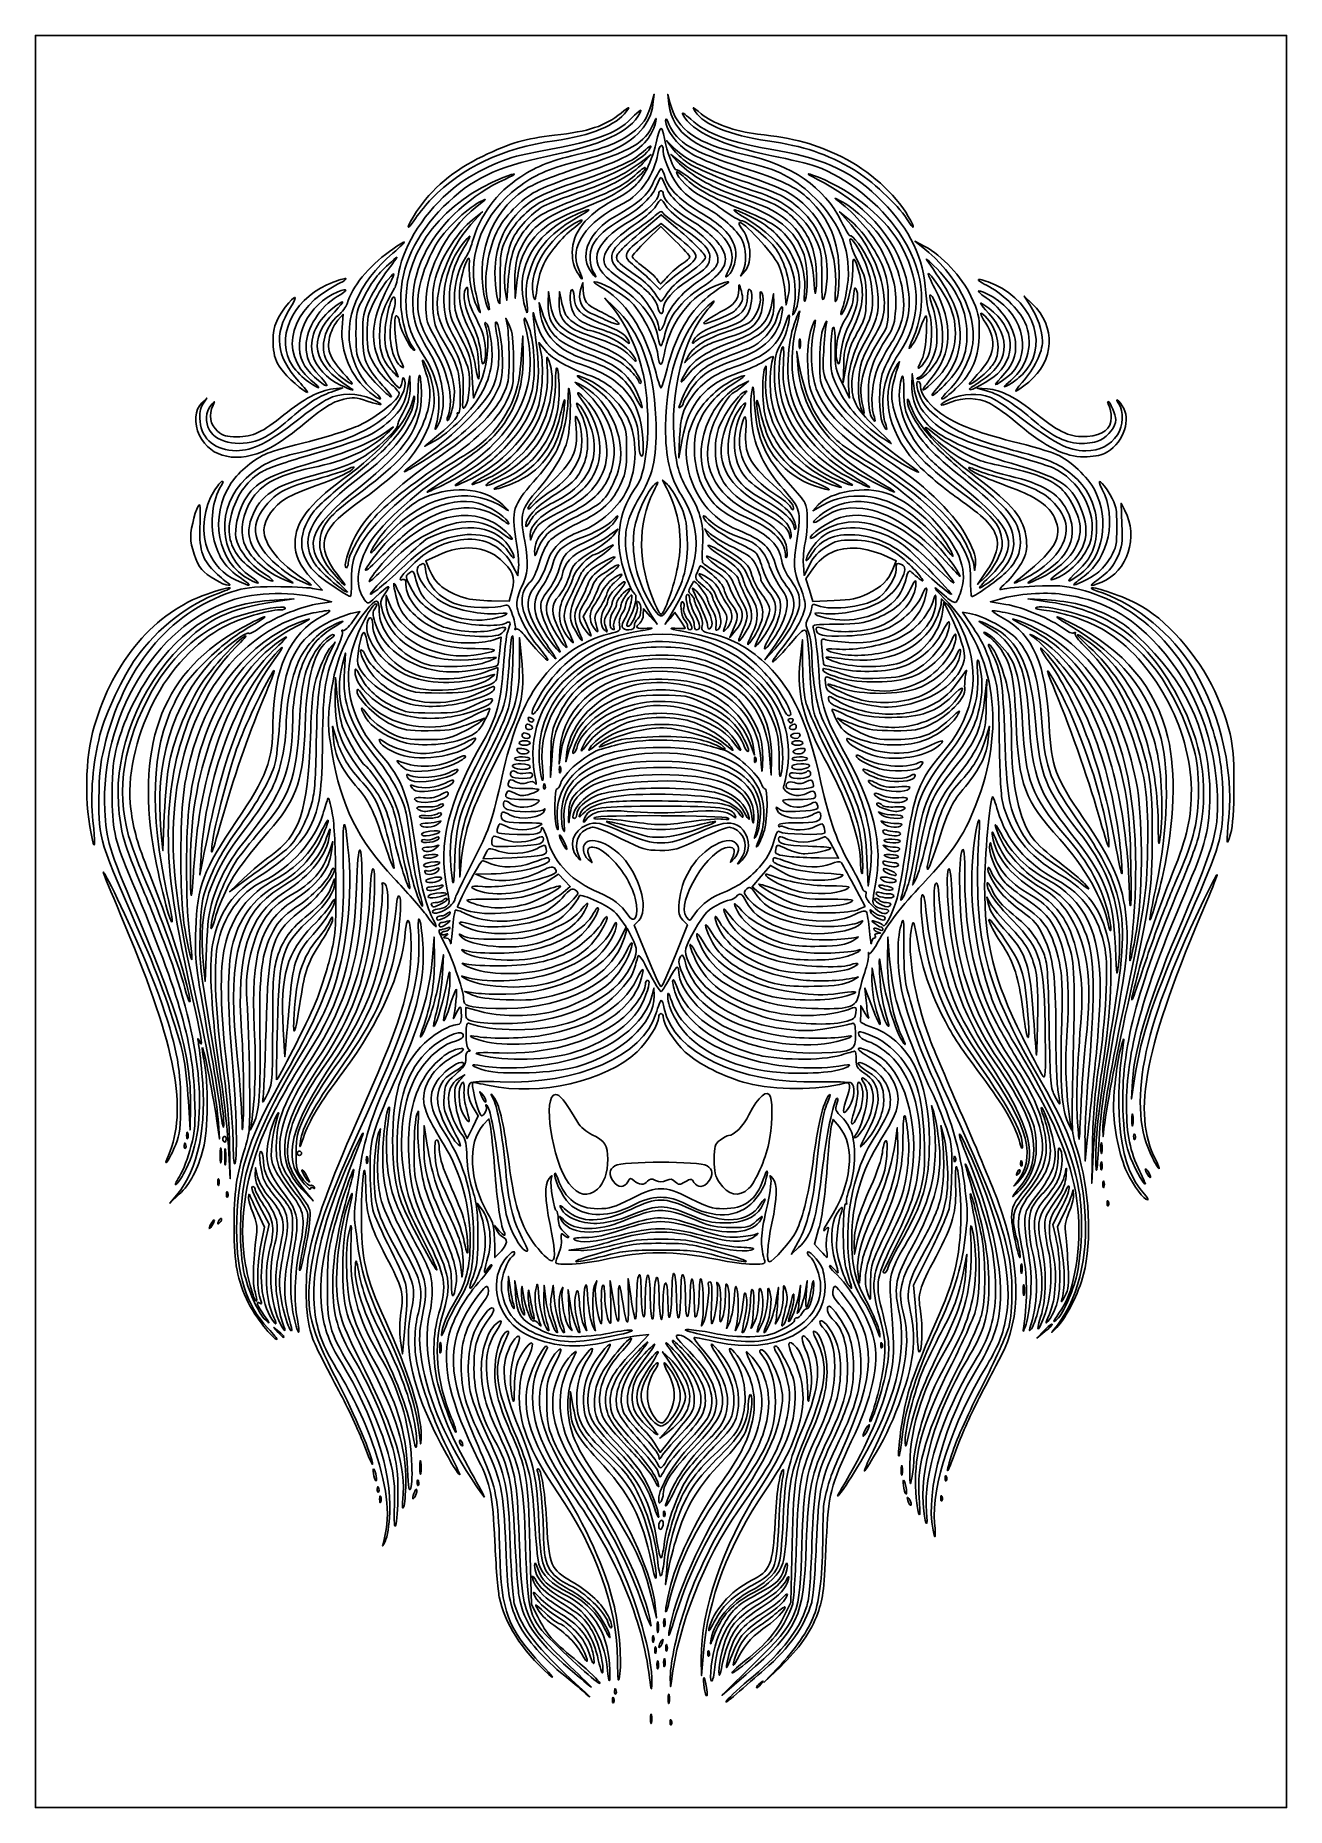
# Model space of a CAD drawing. Extents: x 0 to 150, y -1 to 211.
import ezdxf

# ---------------------------------------------------------------- set-up
doc = ezdxf.new("R2010")
doc.units = 0
doc.layers.get('0').update_dxf_attribs({"linetype": 'CONTINUOUS'})

msp = doc.modelspace()

# ---------------------------------------------------------------- linework, layer by layer
at = {"color": 7}
for points in [[(0.316703, 105.180175), (0.316703, 210.881214), (74.929204, 210.881214), (149.541704, 210.881214), (149.541704, 105.180175), (149.541704, -0.520867), (74.929204, -0.520867), (0.316703, -0.520867)], [(47.541847, 191.385046)], [(104.429528, 189.295028)], [(57.293124, 185.153391)], [(58.293897, 184.205502)], [(55.746912, 181.975749)], [(60.823486, 183.36455)], [(66.874427, 182.629672)], [(77.468227, 182.854208)], [(89.907766, 182.616345)], [(93.393334, 183.569629)], [(94.749683, 182.306217)], [(96.168308, 182.5708)], [(74.18637, 180.130521)], [(74.465484, 181.770573)], [(91.429144, 180.869704)], [(54.287179, 179.146994)], [(58.903156, 179.375639)], [(75.193787, 178.255705)], [(83.382593, 177.778545)], [(69.50483, 176.934032)], [(74.66462, 176.097303)], [(81.756536, 175.710858)], [(97.356335, 176.374989)], [(53.956945, 173.836473)], [(70.9637, 174.627225)], [(75.398027, 175.228612)], [(80.353162, 173.912853)], [(91.515755, 174.567154)], [(42.829308, 171.765524)], [(53.176837, 171.836075)], [(71.773624, 172.480348)], [(80.490878, 172.316362)], [(106.787124, 172.634936)], [(31.715472, 169.611339)], [(33.163536, 169.766938)], [(34.209747, 170.269704)], [(41.727197, 169.129374)], [(72.547954, 169.560856)], [(75.657067, 171.127571)], [(106.949475, 170.843744)], [(108.763205, 171.095112)], [(109.267445, 169.725864)], [(113.648138, 170.632654)], [(115.050827, 170.531039)], [(116.1405, 170.057453)], [(118.029239, 170.443361)], [(118.79162, 169.539002)], [(37.783161, 168.894173)], [(40.771083, 168.349652)], [(72.370969, 167.555696)], [(98.938879, 167.03204)], [(110.073533, 168.746321)], [(48.927459, 166.672366)], [(50.085019, 166.57924)], [(51.00274, 164.984282)], [(77.575037, 166.997306)], [(100.281536, 165.660477)], [(27.436495, 162.829658)], [(100.387637, 164.248404)], [(101.659523, 164.691954)], [(27.996258, 161.524746)], [(49.170029, 161.832851)], [(127.30648, 162.589472)], [(127.819735, 160.993743)], [(105.223995, 159.167415)], [(49.355444, 157.462582)], [(52.356528, 158.028661)], [(54.816137, 158.313176)], [(56.112106, 157.969823)], [(57.929325, 157.762689)], [(61.778655, 156.511387)], [(93.450037, 157.493907)], [(94.74645, 157.961031)], [(96.492745, 158.008376)], [(97.846856, 158.295279)], [(101.01771, 157.560568)], [(90.659947, 154.857601)], [(44.139676, 153.040675)], [(46.070023, 152.648391)], [(60.21496, 154.030643)], [(60.32491, 152.498565)], [(90.039825, 152.493062)], [(90.627708, 153.400165)], [(47.458892, 151.599183)], [(61.329665, 151.377629)], [(111.53118, 150.805698)], [(89.904057, 149.849742)], [(109.275819, 149.795383)], [(115.052814, 148.363765)], [(121.63447, 148.502452)], [(24.719364, 146.198712)], [(26.040437, 146.282095)], [(30.643118, 145.875423)], [(32.307845, 146.016292)], [(35.928864, 146.073648)], [(36.327956, 146.583683)], [(37.623014, 147.976529)], [(106.819578, 147.237177)], [(110.206192, 147.102671)], [(114.570992, 146.053537)], [(120.327817, 146.23642)], [(123.009567, 146.634483)], [(124.878065, 146.576312)], [(126.965834, 146.736911)], [(23.203162, 145.610839)], [(41.610224, 145.176761)], [(51.513579, 143.782576)], [(109.854204, 145.644092)], [(127.52364, 145.674834)], [(76.196005, 143.165962)], [(62.88033, 139.766873)], [(65.132495, 139.774435)], [(66.16554, 140.381424)], [(67.18971, 140.625944)], [(68.303907, 140.397947)], [(69.287723, 140.342522)], [(78.104204, 140.388663)], [(78.897954, 140.511363)], [(81.01462, 140.749327)], [(83.39587, 141.554015)], [(85.10451, 139.797692)], [(87.022543, 141.521384)], [(88.064411, 140.703316)], [(88.884316, 139.767667)], [(90.503915, 140.50205)], [(61.294769, 138.22317)], [(62.037301, 138.943744)], [(64.088341, 139.377571)], [(102.313579, 137.508194)], [(53.383209, 137.083874)], [(106.058899, 132.150665)], [(43.787883, 129.939071)], [(45.592315, 130.996984)], [(59.178283, 129.138254)], [(62.984018, 129.218269)], [(90.142745, 129.124972)], [(58.444035, 127.177496)], [(58.78962, 128.455206)], [(64.810815, 127.681651)], [(68.21424, 128.260155)], [(69.835077, 127.803749)], [(86.842047, 126.924316)], [(90.275037, 128.302909)], [(90.425918, 127.242805)], [(43.7739, 125.108547)], [(43.791526, 126.688794)], [(57.852699, 125.438403)], [(57.99587, 126.479133)], [(64.958711, 126.169902)], [(82.361603, 126.05326)], [(90.53962, 126.479133)], [(90.69061, 125.390545)], [(99.543899, 126.638174)], [(100.726079, 124.874242)], [(44.625226, 123.274995)], [(57.466704, 124.600862)], [(57.532849, 123.479362)], [(60.789706, 123.645464)], [(62.933599, 123.634862)], [(86.222433, 124.676659)], [(90.275037, 122.63606)], [(90.53962, 124.574615)], [(90.540459, 123.634862)], [(100.990662, 123.39366)], [(45.290293, 121.061895)], [(45.516699, 121.896259)], [(57.069829, 122.510383)], [(61.087016, 121.501659)], [(89.929737, 121.104025)], [(100.812825, 121.088891)], [(101.73848, 121.987329)], [(134.631284, 120.526008)], [(143.272462, 121.45205)], [(21.512792, 118.409342)], [(45.891183, 119.510612)], [(46.155766, 118.452278)], [(51.225082, 118.385344)], [(64.222678, 118.735218)], [(68.160162, 119.330777)], [(101.40741, 119.681046)], [(101.731292, 118.569684)], [(7.175307, 117.173253)], [(19.752513, 117.029167)], [(22.783234, 118.160514)], [(46.08962, 117.70206)], [(46.232765, 116.671995)], [(52.153177, 117.460223)], [(67.447335, 118.259511)], [(78.549608, 117.111857)], [(85.238524, 118.174209)], [(86.767487, 117.586136)], [(101.239677, 117.901776)], [(101.504253, 116.835547)], [(42.411176, 114.948531)], [(46.354204, 115.56765)], [(46.354204, 114.796726)], [(54.915104, 114.190952)], [(63.368129, 114.701852)], [(79.368076, 116.216914)], [(87.256853, 116.073931)], [(99.834756, 115.573254)], [(101.536193, 114.810987)], [(101.850558, 115.549024)], [(108.016434, 114.771321)], [(128.264343, 115.392086)], [(30.241227, 113.766248)], [(46.486495, 113.779133)], [(46.619972, 112.919237)], [(85.118937, 113.256303)], [(90.53962, 112.900711)], [(98.933929, 113.316112)], [(101.660415, 112.974657)], [(101.768836, 113.933026)], [(106.413221, 113.812947)], [(129.707555, 113.980566)], [(130.94135, 113.117675)], [(44.536715, 111.301096)], [(46.618787, 111.863947)], [(46.782262, 111.015142)], [(46.88337, 110.044936)], [(101.395199, 110.064611)], [(101.850558, 111.844844)], [(102.200903, 110.836183)], [(134.82814, 110.902888)], [(16.045473, 108.3813)], [(21.476171, 107.826008)], [(23.184866, 109.164078)], [(46.101643, 108.647852)], [(47.016263, 109.015668)], [(47.147954, 108.159317)], [(96.387118, 108.78816)], [(101.056808, 108.14069)], [(101.784412, 108.956573)], [(104.435767, 109.675187)], [(125.444594, 109.711678)], [(47.544829, 107.16455)], [(51.778162, 106.510733)], [(59.186495, 107.363453)], [(91.171644, 106.485706)], [(97.470918, 107.443021)], [(101.216174, 107.162698)], [(134.670385, 105.841633)], [(18.687275, 103.724967)], [(48.206287, 105.57705)], [(48.47087, 104.7833)], [(100.675369, 105.628501)], [(128.400836, 105.572002)], [(129.58404, 103.98955)], [(131.729181, 104.644253)], [(60.130661, 102.563528)], [(97.815662, 102.891939)], [(60.500162, 100.95556)], [(61.137099, 99.50006)], [(73.232685, 101.067664)], [(96.907744, 100.970863)], [(97.525557, 99.576131)], [(18.068999, 98.777565)], [(61.313724, 97.77658)], [(97.68337, 98.115197)], [(119.629216, 99.22705)], [(30.730238, 96.581217)], [(31.935698, 95.897322)], [(96.438797, 96.156576)], [(53.034933, 93.174778)], [(118.609584, 95.10767)], [(24.902525, 92.012688)], [(63.948995, 91.284978)], [(64.076966, 89.447957)], [(64.870714, 87.839243)], [(95.619827, 87.349052)], [(126.664104, 87.596234)], [(51.753815, 82.702932)], [(54.02712, 83.830647)], [(125.036236, 83.484342)], [(24.258026, 80.970808)], [(98.453517, 82.112662)], [(99.37124, 80.97601)], [(131.207595, 82.095279)], [(17.045318, 78.573723)], [(18.224516, 78.63917)], [(18.483598, 79.978612)], [(23.07087, 79.266624)], [(127.503838, 78.652611)], [(131.466183, 79.697493)], [(22.466628, 77.994245)], [(22.998036, 77.857215)], [(32.066704, 77.531217)], [(39.781395, 76.737467)], [(109.875103, 76.891806)], [(117.972433, 76.522501)], [(127.50007, 76.40171)], [(133.935404, 76.729405)], [(18.29675, 75.663311)], [(22.187765, 74.42237)], [(32.654679, 74.86831)], [(70.972201, 74.113578)], [(117.740605, 75.55385)], [(127.756515, 74.157787)], [(132.039061, 75.348412)], [(133.137537, 75.149975)], [(23.251599, 72.818334)], [(67.358951, 73.26304)], [(85.419705, 73.349353)], [(100.222574, 72.052598)], [(132.554012, 72.702579)], [(71.548588, 71.31658)], [(71.631937, 70.251841)], [(128.291183, 71.760001)], [(21.48337, 69.064558)], [(22.490604, 69.733017)], [(70.034412, 67.741633)], [(71.151231, 69.053922)], [(50.954675, 67.039879)], [(51.810613, 67.516809)], [(69.337224, 66.589767)], [(93.934539, 65.909669)], [(68.134381, 65.276389)], [(99.022329, 65.0958)], [(117.974089, 64.235904)], [(123.497964, 63.905175)], [(50.488141, 61.99378)], [(99.932329, 62.119237)], [(118.243421, 61.719277)], [(56.963421, 59.843614)], [(119.029991, 60.862467)], [(122.183922, 59.72416)], [(28.563895, 58.415071)], [(29.820968, 57.24207)], [(30.616345, 57.621321)], [(59.332699, 58.679654)], [(119.739611, 58.156594)], [(120.734029, 58.364353)], [(121.578521, 57.144732)], [(29.950037, 55.662084)], [(48.658005, 54.840111)], [(101.303683, 54.82667)], [(105.530923, 47.827128)], [(112.723097, 48.030175)], [(45.565682, 45.201226)], [(73.490103, 45.378595)], [(76.073579, 45.774496)], [(77.409844, 45.867312)], [(99.781286, 45.119758)], [(49.413231, 42.407779)], [(51.208006, 43.014503)], [(77.244607, 43.967421)], [(45.185306, 40.88792)], [(46.279467, 40.684349)], [(98.748834, 40.754133)], [(100.600735, 41.836798)], [(105.076456, 40.792053)], [(40.911346, 39.280026)], [(44.483523, 38.185601)], [(46.005766, 38.422493)], [(52.304132, 39.436815)], [(75.429782, 39.894237)], [(103.686589, 40.158821)], [(108.976599, 38.951659)], [(41.243266, 37.628743)], [(41.502349, 36.586946)], [(43.550515, 36.917675)], [(45.802389, 37.31455)], [(75.195546, 36.917675)], [(104.132589, 37.810644)], [(104.594835, 36.170227)], [(105.714776, 36.343421)], [(108.447433, 36.570409)], [(42.57856, 34.668717)], [(75.374516, 34.718326)], [(106.601263, 34.734862)], [(75.193787, 33.377029)], [(76.998595, 32.366733)], [(107.566465, 33.411946)], [(74.44898, 31.225363)], [(74.029247, 29.560922)], [(83.285153, 24.28277)], [(68.482374, 22.593533)], [(74.587171, 21.502611)], [(75.377154, 21.897536)], [(74.046099, 19.918196)], [(75.185683, 19.455175)], [(83.267307, 19.751066)], [(84.572464, 19.989464)], [(65.568555, 18.465866)], [(66.735481, 18.233498)], [(67.660314, 18.053135)], [(74.310682, 18.595279)], [(75.377154, 17.135036)], [(75.633599, 18.859862)], [(80.666183, 18.049576)], [(84.293829, 17.669237)], [(68.776157, 16.650272)], [(74.583404, 16.870452)], [(81.358735, 16.231492)], [(87.256276, 15.939556)], [(69.553683, 13.551659)], [(75.905339, 12.906737)], [(80.326704, 14.004758)], [(86.869204, 14.229654)], [(69.289099, 12.493326)], [(73.788672, 10.525487)], [(76.168266, 9.847493)]]:
    msp.add_lwpolyline(points, close=True, dxfattribs=at)
for points in [[(73.971269, 202.679131), (74.122481, 203.869756), (73.757584, 202.605447)], [(75.989725, 202.86897), (75.732024, 203.869756), (75.873449, 202.679131)], [(72.812537, 195.68004), (73.738579, 196.661649), (72.436702, 195.682681)], [(76.630752, 197.319668), (75.622909, 198.313507), (76.295909, 197.387465)], [(77.310454, 195.745853), (76.119829, 196.689066), (76.913579, 195.811708)], [(52.246099, 188.309542), (53.630245, 189.84684), (52.43962, 188.889528)], [(76.767777, 186.947475), (74.948804, 188.435635), (72.953941, 186.90008)], [(73.439557, 188.209744), (74.929204, 189.483067), (76.433146, 188.209744)], [(97.42229, 188.888919), (96.235165, 189.84684), (97.608496, 188.286391)], [(73.197418, 186.405167), (74.905216, 188.087927), (76.637002, 186.389903)], [(106.402439, 185.706), (105.223995, 186.32766), (106.150037, 185.595092)], [(84.725896, 182.793042), (84.424324, 182.173925), (84.968432, 182.798548)], [(56.322283, 180.738351), (56.527234, 179.263508), (56.701806, 181.644758)], [(57.505505, 181.545346), (57.544306, 179.528092), (57.737386, 181.380175)], [(61.698939, 178.975523), (61.50147, 180.321842), (61.46945, 178.866633)], [(63.044006, 179.163033), (62.816348, 180.321842), (62.787361, 178.941987)], [(65.641776, 180.502885), (65.614764, 181.380175), (65.341444, 180.529087)], [(73.860477, 181.504929), (74.796912, 180.571352), (75.401649, 181.172816)], [(88.393963, 178.924281), (88.364975, 180.057258), (88.146628, 178.952993)], [(89.698441, 180.50328), (89.851931, 178.734342), (90.103574, 179.870653)], [(119.215733, 178.878095), (118.252774, 179.792675), (118.93799, 178.734342)], [(36.395385, 176.917331), (37.000871, 177.62125), (36.885832, 176.030864)], [(60.748167, 177.918396), (60.384507, 178.998925), (60.525599, 177.815856)], [(69.357478, 178.469758), (68.219246, 179.528092), (69.211216, 178.337467)], [(56.865123, 176.2208), (56.415183, 177.146842), (56.610216, 176.2208)], [(58.479666, 172.648917), (58.440574, 175.030167), (58.25173, 172.252042)], [(60.569626, 173.310383), (60.365254, 174.236425), (61.174355, 173.256181)], [(78.264155, 172.739534), (77.762648, 171.855175), (78.66103, 172.685451)], [(91.373896, 171.722883), (91.111387, 173.178092), (91.239721, 171.590592)], [(96.719647, 171.622254), (96.641171, 169.473925), (97.002555, 171.508317)], [(45.000357, 168.905481), (44.969425, 170.267675), (44.736168, 168.866238)], [(53.334986, 169.341633), (52.571912, 167.621842), (52.416578, 170.079575)], [(84.586495, 168.975863), (85.380245, 169.649394), (84.504543, 169.215962)], [(97.320261, 168.697256), (97.422803, 167.621842), (96.560899, 169.341633)], [(105.084896, 169.07705), (104.896502, 170.532258), (104.861812, 169.062852)], [(20.291393, 166.889946), (20.753414, 167.621842), (20.172381, 167.065357)], [(35.589443, 168.343842), (36.961495, 168.840719), (35.82048, 168.717259)], [(113.865139, 168.718857), (112.632329, 168.819428), (113.880707, 168.462105)], [(77.153386, 162.859342), (77.058933, 160.478092), (77.446389, 162.665786)], [(47.67712, 162.63217), (46.751079, 161.880603), (47.938955, 162.502265)], [(75.693265, 157.32234), (75.121394, 157.832258), (75.583539, 156.92928)], [(93.692054, 154.880273), (93.053162, 154.182654), (94.243787, 154.862564)], [(130.263368, 154.205718), (129.804784, 155.077091), (129.914158, 152.576324)], [(59.335559, 151.324993), (59.352333, 150.688508), (59.614078, 151.344527)], [(69.346501, 151.343421), (69.769829, 151.998445), (68.843787, 151.300193)], [(80.780274, 151.444148), (80.149054, 152.011316), (80.468499, 151.397983)], [(47.284759, 147.197318), (46.867141, 148.196819), (48.39661, 148.899417)], [(101.498617, 148.880169), (102.991266, 148.196813), (102.573648, 147.197313)], [(33.287502, 146.053408), (34.539981, 144.714407), (33.369488, 144.923327)], [(57.94679, 147.465531), (57.863579, 146.455175), (57.268428, 147.568796)], [(92.670818, 147.777073), (91.994871, 146.457863), (91.913041, 147.742383)], [(92.633723, 144.720397), (92.214287, 146.072558), (93.030598, 147.262173)], [(113.651162, 146.811148), (112.691735, 145.396842), (113.530885, 146.18253)], [(42.471729, 143.267792), (42.161129, 144.073925), (42.140994, 143.337822)], [(57.170701, 144.71256), (56.837498, 143.412472), (54.704705, 143.430173)], [(95.575522, 143.463547), (93.053162, 143.368239), (92.633723, 144.720397)], [(28.759412, 143.308194), (31.140662, 143.655227), (28.829331, 143.520356)], [(34.505157, 143.641498), (35.638579, 143.31615), (33.763537, 143.017319)], [(38.123418, 141.964611), (39.020758, 142.148044), (38.150731, 140.936557)], [(66.165534, 140.381434), (65.633703, 141.583728), (66.17494, 142.431955)], [(72.819654, 141.791206), (72.826772, 142.486414), (73.641604, 141.560373), (74.456433, 140.634331), (73.888298, 141.560373)], [(75.98016, 141.560383), (75.422519, 140.634342), (76.007336, 141.343279), (76.59215, 142.052217), (77.215886, 141.133092)], [(108.950567, 143.126833), (108.380877, 143.662032), (108.327097, 143.012234)], [(108.49936, 142.068502), (108.675249, 143.280175), (109.655705, 141.275379)], [(111.92642, 140.562822), (110.900117, 142.078805), (111.766223, 141.930099)], [(116.071912, 143.014004), (114.219829, 143.31615), (115.325025, 143.633899)], [(120.966704, 143.538805), (118.717745, 143.65882), (121.280682, 143.286036)], [(83.673728, 140.300469), (83.135851, 139.046842), (83.787382, 139.835345)], [(35.363505, 137.095828), (36.056612, 138.517675), (35.404655, 137.744766)], [(54.879428, 138.760086), (55.864027, 139.111559), (55.702293, 137.4917)], [(58.304062, 136.665592), (58.069655, 139.046842), (58.032761, 135.786201)], [(88.531258, 138.148248), (87.325425, 136.401008), (88.528385, 137.723925)], [(91.826035, 135.818719), (91.789533, 138.782258), (91.529091, 136.268717)], [(37.159615, 135.078092), (37.292076, 137.194758), (36.953748, 135.871842)], [(36.31469, 131.972177), (36.109238, 134.284342), (36.072344, 131.752676)], [(113.731725, 131.109342), (113.784163, 134.019758), (113.552626, 131.982062)], [(53.365662, 128.984235), (53.894829, 129.432749), (53.365662, 129.248546)], [(96.492745, 129.238274), (95.963579, 129.432743), (96.492745, 128.984229)], [(36.257423, 126.81562), (35.763581, 128.463508), (35.878352, 126.962016)], [(113.954655, 126.924763), (114.095064, 128.463508), (113.601106, 126.81562)], [(61.797623, 125.156217), (61.749019, 122.378092), (61.940802, 124.93343)], [(62.875112, 125.603728), (62.780262, 123.965592), (63.022731, 125.473698)], [(63.713506, 125.4208), (63.565093, 124.230175), (63.91356, 125.4208)], [(85.563527, 126.424904), (86.070437, 125.023925), (85.9169, 126.171867)], [(87.884365, 125.059128), (88.082964, 122.642675), (88.117527, 124.62705)], [(15.28822, 116.022482), (15.515743, 113.646842), (15.686418, 117.880175)], [(35.629821, 113.51455), (35.780694, 114.705175), (35.423374, 113.646842)], [(20.067616, 112.985383), (19.925398, 110.736425), (20.310065, 112.7208)], [(50.887879, 112.423464), (50.923637, 110.471842), (51.147967, 112.800646)], [(57.123184, 112.792756), (53.73696, 112.639763), (54.04476, 113.315311)], [(95.425498, 114.061309), (96.104784, 112.7208), (93.785224, 112.763144)], [(99.496163, 112.7208), (99.646637, 109.413508), (99.899618, 111.394219)], [(25.187537, 110.357923), (23.467745, 108.731484), (26.378162, 110.850572)], [(54.688579, 110.851728), (52.836495, 110.82556), (53.756499, 110.424984)], [(61.454588, 110.036396), (62.709446, 110.816456), (63.410298, 110.084926), (64.111148, 109.353395), (63.267138, 108.643206)], [(86.609436, 108.62791), (85.783592, 109.322812), (86.884761, 110.601191), (87.985931, 111.87957), (89.438385, 111.059857)], [(97.924099, 109.52245), (99.272304, 106.985559), (98.543983, 106.63459)], [(114.239813, 107.296842), (113.795485, 108.090592), (113.959103, 107.312979)], [(70.035211, 105.575899), (70.762053, 104.527064), (70.052647, 103.077092)], [(70.559546, 103.278863), (70.884971, 104.381012), (71.45188, 103.26978)], [(73.232685, 101.067664), (71.731264, 104.760361), (72.271901, 105.300997)], [(77.534222, 105.353281), (78.089641, 104.797863), (76.614917, 101.086415)], [(20.318161, 100.389544), (20.544792, 98.036425), (20.711927, 102.005175)], [(47.669172, 100.933618), (47.866297, 103.328092), (47.902146, 100.549967)], [(101.954341, 100.385454), (101.992004, 103.328092), (102.198752, 100.642745)], [(48.626419, 99.094758), (48.98362, 101.211425), (48.862509, 98.955087)], [(100.088502, 98.15816), (100.112367, 99.623925), (100.456053, 97.729924)], [(52.836495, 96.643738), (51.513579, 96.829967), (52.43962, 96.399101)], [(74.105786, 96.316633), (74.081285, 97.242675), (73.889285, 96.448925)], [(99.394502, 95.743832), (99.254212, 97.242675), (100.020803, 95.18355)], [(51.64587, 94.184618), (51.64587, 94.92266), (53.426082, 94.429022)], [(98.752806, 94.266112), (98.763892, 95.126008), (99.298202, 94.199967)], [(29.877406, 92.354741), (30.071401, 89.040592), (30.273374, 91.421842)], [(50.886471, 86.199488), (51.513579, 86.899769), (50.85212, 86.486399)], [(131.165523, 86.190778), (131.034134, 84.013508), (131.406027, 86.411099)], [(18.560192, 83.748925), (18.755085, 80.309342), (18.796312, 83.256676)], [(52.524255, 83.00403), (53.135347, 81.994558), (52.466494, 80.643055), (51.797643, 79.29155), (51.150311, 80.726484)], [(107.471313, 82.426008), (107.207783, 83.219758), (107.334481, 82.35623)], [(22.00185, 81.103092), (22.254109, 79.251008), (22.1362, 81.11839)], [(26.373442, 81.154471), (25.982379, 80.309342), (26.152565, 81.632258)], [(47.045697, 78.485873), (46.678908, 80.838508), (46.648849, 78.606454)], [(53.727305, 80.914341), (54.396259, 81.632258), (54.585169, 80.706217)], [(95.271421, 80.880455), (95.457015, 81.57442), (96.166358, 80.731413)], [(103.1856, 78.629179), (103.107329, 80.573925), (102.89181, 78.986425)], [(108.699874, 79.3833), (108.315371, 80.838508), (108.489475, 79.251008)], [(123.735809, 81.235383), (123.881997, 80.309342), (123.450189, 81.235383)], [(127.623631, 80.45051), (127.665972, 79.515592), (127.76468, 80.441633)], [(23.333501, 78.324967), (23.558989, 74.488508), (23.460546, 78.854133)], [(125.502636, 79.201534), (125.540648, 76.605175), (125.776075, 79.118717)], [(126.394244, 78.721842), (126.303556, 73.959342), (126.525906, 78.192675)], [(26.810682, 74.728713), (26.567122, 75.811425), (26.538788, 74.839782)], [(17.196649, 72.577635), (16.352761, 71.578092), (17.475702, 72.636425)], [(32.092974, 73.24697), (33.436235, 71.842675), (32.384257, 73.165592)], [(124.118963, 72.459924), (124.096208, 73.165592), (123.881377, 72.453415)], [(27.178365, 66.37923), (27.653046, 68.717488), (26.84522, 70.412372)], [(27.316097, 70.710343), (28.180125, 69.062018), (27.69127, 66.748178)], [(53.373883, 70.458057), (52.990893, 71.578092), (53.506314, 70.916633)], [(122.012427, 67.523831), (121.659338, 69.02582), (122.635939, 70.89009)], [(122.937394, 70.250918), (122.208248, 68.760594), (122.685048, 66.161968)], [(55.575946, 68.336946), (55.055574, 68.932258), (55.352405, 68.322)], [(93.934539, 65.909669), (93.228417, 66.702927), (93.732437, 68.465393)], [(55.88739, 65.898313), (55.128819, 65.086259), (55.097781, 66.480092)], [(65.404204, 66.151464), (63.948995, 65.958924), (65.368474, 65.924234)], [(91.336781, 66.286428), (90.477639, 65.492678), (91.30125, 66.967267)], [(97.97452, 66.693857), (98.001087, 65.492675), (98.375166, 67.20428)], [(107.017182, 65.757258), (105.032858, 61.788508), (105.23411, 59.671842)], [(111.294865, 63.519741), (111.426474, 65.492675), (110.954561, 63.243717)], [(56.705963, 61.761844), (56.73897, 62.846842), (56.934754, 61.514376)], [(57.581718, 60.706931), (57.490106, 62.317675), (57.714661, 60.994758)], [(60.941061, 60.168129), (60.975833, 61.788508), (61.179922, 60.042451)], [(61.852291, 60.517185), (62.068996, 61.788508), (62.237948, 59.936425)], [(66.974291, 61.656217), (67.268458, 62.317675), (67.121207, 61.574799)], [(68.929909, 59.559603), (68.861334, 62.317675), (69.244168, 59.963741)], [(71.046967, 59.755474), (71.001189, 62.582258), (71.354117, 60.246638)], [(88.683825, 59.993543), (88.927919, 61.523925), (88.837056, 59.671842)], [(91.355746, 60.597883), (91.580105, 61.788508), (91.475526, 60.465592)], [(92.11823, 60.912105), (92.374323, 62.317675), (92.250104, 60.619315)], [(98.43915, 63.111425), (98.598905, 62.053092), (98.674285, 62.979133)], [(63.924082, 59.274967), (63.85148, 61.259342), (64.078207, 59.646182)], [(31.563246, 57.682233), (31.563376, 57.682233)], [(29.354724, 56.257396), (28.759412, 56.761425), (29.263441, 56.166112)], [(43.855169, 55.166784), (44.077673, 53.586425), (44.329337, 56.232258)], [(71.474166, 53.810855), (73.473995, 55.907744), (72.018787, 55.742052)], [(120.627495, 56.370186), (119.776079, 55.476915), (120.727105, 56.251462)], [(76.050524, 52.967522), (75.1136, 53.851008), (75.960798, 52.593301)], [(64.467901, 47.223156), (64.129044, 49.088508), (64.105179, 47.729828)], [(75.77764, 44.645154), (74.796912, 43.532938), (75.71836, 44.224422)], [(75.810803, 43.086348), (74.841798, 41.846688), (74.136941, 42.954056)], [(60.22875, 22.2333), (59.476137, 23.688508), (59.294146, 30.832258)], [(90.57109, 30.958107), (90.407329, 23.940209), (89.510661, 22.119696)], [(75.616914, 28.006159), (75.475251, 26.069758), (75.866651, 28.116379)], [(74.003593, 23.744036), (74.380683, 22.101008), (74.235003, 23.556217)], [(79.72852, 17.237705), (79.765335, 15.221842), (79.990561, 17.9636)], [(86.071149, 16.695658), (82.205245, 12.877805), (85.073128, 15.358962)], [(88.861252, 16.147883), (87.232437, 14.428092), (89.164194, 16.280175)]]:
    msp.add_lwpolyline(points, dxfattribs=at)
for points in [[(71.419066, 201.003821), (69.387604, 198.997674), (67.572977, 198.382873), (58.78962, 196.724919)], [(61.282559, 196.450496), (67.832761, 197.787885), (71.256374, 199.378981), (72.418191, 201.62569)], [(62.21575, 198.317462), (66.718841, 198.971401), (69.534199, 200.125881), (70.823048, 201.847017)], [(70.161589, 201.604704), (68.202477, 200.047779), (66.363871, 199.438552), (62.229204, 198.976288)], [(68.964892, 197.090674), (72.001928, 198.434099), (73.668385, 200.294312), (73.971269, 202.679131)], [(70.823048, 201.847017), (71.273088, 202.448002), (71.179669, 202.413779), (70.161589, 201.604704)], [(72.418191, 201.62569), (72.714003, 202.197728), (72.481498, 202.053014), (71.419066, 201.003821)], [(73.757584, 202.605447), (73.276738, 200.939403), (72.759477, 200.189844), (71.422019, 199.220993)], [(74.264123, 200.430173), (74.419862, 201.192768), (74.409559, 201.187575), (74.001662, 200.297882)], [(75.880195, 200.297882), (75.592202, 200.962769), (75.476163, 201.070646), (75.468726, 200.680411)], [(75.873449, 202.679131), (76.283645, 199.225798), (79.06376, 197.270006), (86.041704, 195.525833)], [(84.851079, 196.690251), (79.196766, 197.936886), (76.835831, 199.583083), (75.989725, 202.86897)], [(78.467918, 200.880354), (77.715073, 201.570959), (77.346942, 201.793015), (77.530677, 201.445702)], [(77.530677, 201.445702), (78.603176, 199.418327), (82.234508, 197.741282), (88.15837, 196.537541)], [(89.028154, 197.11164), (83.185497, 198.111735), (80.403904, 199.104423), (78.467918, 200.880354)], [(79.701221, 201.541741), (78.673341, 202.421569), (78.597588, 202.450542), (79.023131, 201.801082)], [(79.023131, 201.801082), (80.054884, 200.226426), (83.148464, 198.972978), (87.631511, 198.313165)], [(86.438579, 199.11384), (83.845315, 199.405106), (80.999147, 200.430763), (79.701221, 201.541741)], [(62.229204, 198.976288), (58.732452, 198.585345), (56.993023, 198.076337), (53.6238, 196.458095)], [(74.001662, 200.297882), (72.957949, 198.021378), (71.622692, 197.248384), (64.899945, 195.028803)], [(71.422019, 199.220993), (69.860618, 198.089921), (68.399962, 197.494402), (65.593563, 196.844696)], [(73.420497, 198.64308), (73.795334, 199.189418), (74.174966, 199.993611), (74.264123, 200.430173)], [(75.33754, 198.576074), (75.022538, 200.310979), (74.865098, 200.22769), (74.352401, 198.054924)], [(75.468726, 200.680411), (75.450629, 199.73103), (76.915396, 197.777675), (78.269484, 196.94541)], [(84.586495, 195.136126), (78.64593, 197.011728), (76.839757, 198.082565), (75.880195, 200.297882)], [(96.492745, 196.388121), (93.407426, 197.928969), (90.87476, 198.615584), (86.438579, 199.11384)], [(47.541847, 191.385046), (51.256171, 195.18143), (55.976306, 197.41137), (62.21575, 198.317462)], [(58.78962, 196.724919), (56.008206, 196.199899), (52.419208, 194.504467), (50.131154, 192.634689)], [(65.593563, 196.844696), (61.913283, 195.99268), (60.160035, 195.325745), (58.201481, 194.03275)], [(64.601826, 192.608971), (69.289925, 194.177707), (72.939807, 196.137288), (73.645403, 197.464364)], [(64.729553, 195.785508), (66.407697, 196.21525), (68.313599, 196.802574), (68.964892, 197.090674)], [(65.007329, 194.223154), (70.349435, 195.985126), (72.299941, 197.009841), (73.420497, 198.64308)], [(72.846478, 197.049539), (71.521516, 195.856324), (69.904234, 195.111265), (65.13962, 193.499101)], [(70.510781, 190.888973), (72.481294, 191.889929), (74.161232, 194.345662), (74.553469, 196.798582)], [(73.645403, 197.464364), (73.862994, 197.873608), (73.62339, 197.749195), (72.846478, 197.049539)], [(74.352401, 198.054924), (74.08368, 196.916105), (73.498863, 195.346469), (73.05281, 194.566848)], [(74.553469, 196.798582), (74.726813, 197.882617), (75.193787, 198.114971), (75.193787, 197.117191)], [(75.193787, 197.117191), (75.193787, 196.073867), (76.360594, 193.553793), (77.331192, 192.50082)], [(76.748468, 194.853638), (76.51551, 194.709665), (75.601915, 197.119992), (75.33754, 198.576074)], [(76.295909, 197.387465), (76.666056, 196.878142), (77.441245, 196.140389), (78.018547, 195.748012)], [(84.572184, 193.549581), (79.933535, 195.097531), (77.910031, 196.058162), (76.630752, 197.319668)], [(78.269484, 196.94541), (79.64207, 196.101773), (82.369943, 195.003472), (86.041704, 193.816141)], [(96.424657, 188.720181), (94.384392, 192.798431), (90.561062, 195.431343), (84.851079, 196.690251)], [(87.631511, 198.313165), (92.009203, 197.66886), (94.661506, 196.779074), (97.950729, 194.851312)], [(101.354528, 191.049496), (97.939381, 194.50569), (94.56915, 196.163177), (89.028154, 197.11164)], [(53.6238, 196.458095), (50.272802, 194.848606), (47.484112, 192.507638), (45.778031, 189.871965)], [(48.992785, 190.457107), (52.260656, 193.726764), (55.37068, 195.243438), (61.282559, 196.450496)], [(56.286143, 193.715009), (57.901279, 194.429461), (57.779825, 194.592746), (56.119927, 193.938476)], [(57.826981, 192.718768), (59.870187, 194.257759), (61.375713, 194.926647), (64.729553, 195.785508)], [(64.899945, 195.028803), (61.676436, 193.96453), (59.633789, 193.129227), (58.637358, 192.467832)], [(65.059936, 191.426048), (69.190595, 193.002626), (71.463024, 194.249549), (72.812537, 195.68004)], [(72.436702, 195.682681), (70.625811, 194.320947), (68.61456, 193.350744), (65.066061, 192.127168)], [(68.647831, 191.574948), (70.40912, 192.433719), (73.07712, 194.545258), (73.07712, 195.080428)], [(73.05281, 194.566848), (72.187094, 193.053733), (71.372767, 192.337556), (69.201803, 191.179999)], [(73.07712, 195.080428), (73.07712, 195.244197), (72.630636, 194.952616), (72.084933, 194.432469)], [(74.953482, 194.992931), (74.867376, 194.985628), (74.462457, 194.273589), (74.053663, 193.410627)], [(75.431669, 193.932716), (75.254771, 194.523139), (75.039588, 195.000236), (74.953482, 194.992931)], [(78.117345, 194.036663), (77.46973, 194.551058), (76.853735, 194.918696), (76.748468, 194.853638)], [(76.781287, 194.591029), (76.781287, 194.732925), (77.227771, 194.4187), (77.773474, 193.892751)], [(79.78462, 191.660652), (78.523428, 192.291588), (76.781287, 193.991406), (76.781287, 194.591029)], [(76.913579, 195.811708), (78.068697, 194.534921), (80.512642, 193.017657), (82.828487, 192.139585)], [(84.851079, 192.096222), (81.665638, 193.141249), (78.922094, 194.469111), (77.310454, 195.745853)], [(78.018547, 195.748012), (79.094169, 195.016944), (83.706398, 193.055614), (86.306287, 192.223688)], [(92.588929, 191.336749), (91.085638, 192.795643), (89.271599, 193.656909), (84.586495, 195.136126)], [(86.041704, 195.525833), (89.133378, 194.753051), (91.129546, 193.636131), (93.339679, 191.442381)], [(88.15837, 196.537541), (90.268422, 196.108776), (92.638692, 195.531702), (93.425637, 195.255151)], [(93.71462, 193.956317), (91.889554, 194.664961), (92.033884, 194.517268), (94.376079, 193.279444)], [(93.425637, 195.255151), (96.962701, 194.012155), (101.140406, 190.689962), (103.354449, 187.359564)], [(104.429528, 189.295028), (102.837041, 192.012402), (99.775058, 194.748892), (96.492745, 196.388121)], [(97.950729, 194.851312), (99.908299, 193.704013), (103.194141, 190.657013), (104.216533, 189.040959)], [(50.131154, 192.634689), (46.87103, 189.970538), (44.274224, 185.975507), (43.675528, 182.703092)], [(56.119927, 193.938476), (49.05021, 191.151855), (44.484393, 185.343299), (44.510759, 179.169491)], [(46.933789, 185.221294), (48.623104, 188.516092), (52.506795, 192.043223), (56.286143, 193.715009)], [(52.783388, 180.408162), (51.850192, 184.911227), (53.808979, 189.692313), (57.826981, 192.718768)], [(58.201481, 194.03275), (55.31236, 192.125416), (53.270076, 189.359036), (52.419724, 186.20107)], [(58.637358, 192.467832), (54.535096, 189.744907), (52.616417, 184.134792), (54.04508, 179.040261)], [(65.13962, 193.499101), (60.617185, 191.968878), (59.483768, 191.386705), (57.942824, 189.802504)], [(60.032466, 192.283372), (60.876871, 192.726295), (63.115558, 193.599196), (65.007329, 194.223154)], [(60.81699, 191.123346), (61.520946, 191.479431), (63.224124, 192.147961), (64.601826, 192.608971)], [(72.084933, 194.432469), (70.66366, 193.077755), (69.08178, 192.241801), (65.42346, 190.912172)], [(74.053663, 193.410627), (73.262432, 191.740342), (72.505028, 191.066374), (69.371057, 189.243858)], [(70.298995, 188.985037), (72.465946, 190.244136), (73.956696, 191.696175), (74.432059, 193.010768)], [(74.432059, 193.010768), (74.618435, 193.526181), (74.84215, 193.947882), (74.929204, 193.947882)], [(74.929204, 193.947882), (75.016257, 193.947882), (75.239973, 193.526181), (75.426348, 193.010768)], [(75.426348, 193.010768), (75.901711, 191.696175), (77.392461, 190.244136), (79.559412, 188.985037)], [(79.952464, 189.560537), (77.268507, 191.146759), (75.857513, 192.511366), (75.431669, 193.932716)], [(77.331192, 192.50082), (77.885385, 191.899589), (79.160931, 190.957024), (80.165736, 190.406228)], [(77.773474, 193.892751), (79.130639, 192.584709), (80.971797, 191.553421), (84.357329, 190.204943)], [(84.036032, 191.059066), (81.107232, 192.091772), (79.630794, 192.834544), (78.117345, 194.036663)], [(91.660578, 190.027241), (89.984506, 191.595011), (89.075011, 192.046954), (84.572184, 193.549581)], [(86.041704, 193.816141), (87.278631, 193.416157), (88.973723, 192.730624), (89.808577, 192.292733)], [(103.694389, 185.590226), (101.94236, 188.896862), (97.798649, 192.370558), (93.71462, 193.956317)], [(94.376079, 193.279444), (99.875327, 190.373157), (103.50726, 185.913251), (104.342832, 181.040566)], [(43.882437, 179.3958), (43.864631, 183.229017), (45.666361, 187.128868), (48.992785, 190.457107)], [(45.660662, 189.05662), (46.152337, 189.782282), (46.998871, 190.830074), (47.541847, 191.385046)], [(46.88337, 178.776746), (46.88337, 183.250906), (49.60194, 188.127131), (53.762537, 191.115721)], [(53.245552, 190.983429), (51.723171, 190.198726), (49.032253, 187.559316), (48.072831, 185.909727)], [(53.762537, 191.115721), (54.165423, 191.405117), (53.963327, 191.353402), (53.245552, 190.983429)], [(55.344833, 187.454166), (56.108698, 189.130952), (58.272696, 191.360307), (60.032466, 192.283372)], [(56.453397, 186.591537), (57.302654, 188.403319), (59.071624, 190.240482), (60.81699, 191.123346)], [(60.98935, 190.550674), (59.824133, 189.956224), (57.996241, 188.083967), (57.337592, 186.810281)], [(65.42346, 190.912172), (61.876191, 189.622905), (60.048746, 188.459437), (58.940433, 186.784661)], [(60.340557, 189.292335), (60.927856, 189.699332), (63.051576, 190.659505), (65.059936, 191.426048)], [(65.066061, 192.127168), (63.39196, 191.549913), (61.55744, 190.840491), (60.98935, 190.550674)], [(65.112638, 182.967053), (63.921288, 185.660293), (65.882015, 188.537714), (70.510781, 190.888973)], [(65.509328, 189.510356), (67.185117, 190.460261), (66.089773, 190.187663), (63.981671, 189.130171)], [(69.201803, 191.179999), (66.011295, 189.478821), (64.34587, 187.358471), (64.34587, 184.997623)], [(64.822919, 189.959915), (65.979283, 190.386278), (67.700493, 191.113044), (68.647831, 191.574948)], [(74.66462, 191.983806), (74.66462, 191.286877), (73.3005, 189.978267), (71.398233, 188.850337)], [(72.201971, 188.620116), (73.103086, 189.221503), (74.051491, 190.070961), (74.309539, 190.507799)], [(74.309539, 190.507799), (74.567584, 190.944636), (74.846434, 191.302049), (74.929204, 191.302049)], [(74.929204, 192.360382), (74.783683, 192.360382), (74.66462, 192.190922), (74.66462, 191.983806)], [(75.193787, 191.983806), (75.193787, 192.190922), (75.074724, 192.360382), (74.929204, 192.360382)], [(74.929204, 191.302049), (75.011973, 191.302049), (75.291588, 190.94334), (75.55057, 190.50492)], [(78.329578, 188.938073), (76.545477, 189.985749), (75.193787, 191.298617), (75.193787, 191.983806)], [(75.55057, 190.50492), (75.809549, 190.0665), (76.884334, 189.12552), (77.938979, 188.413852)], [(82.595445, 189.896497), (81.798753, 190.49195), (80.53388, 191.285819), (79.78462, 191.660652)], [(80.165736, 190.406228), (82.149, 189.319079), (83.991633, 187.689886), (84.626516, 186.462158)], [(82.828487, 192.139585), (83.940912, 191.717799), (85.744047, 191.037505), (86.835454, 190.627822)], [(85.86547, 189.13586), (83.350748, 190.397266), (82.847482, 190.379716), (84.98337, 189.105099)], [(91.988973, 184.704056), (90.939228, 187.67935), (88.821249, 189.371778), (84.036032, 191.059066)], [(91.036841, 188.792518), (89.696385, 190.24674), (88.434786, 190.920538), (84.851079, 192.096222)], [(86.306287, 192.223688), (89.78768, 191.109691), (92.029037, 189.325122), (93.365799, 186.602898)], [(86.835454, 190.627822), (90.725278, 189.167687), (92.832764, 186.221162), (93.14534, 181.805818)], [(89.808577, 192.292733), (93.718965, 190.241691), (96.121146, 185.50897), (95.750332, 180.586425)], [(96.168308, 182.5708), (96.151745, 186.276868), (95.068059, 188.930832), (92.588929, 191.336749)], [(93.339679, 191.442381), (96.433074, 188.371918), (97.706127, 184.874871), (97.152232, 180.969393)], [(96.609921, 190.990605), (95.448139, 191.59803), (95.44368, 191.598303), (96.228162, 191.013994)], [(96.228162, 191.013994), (97.944641, 189.735506), (100.261581, 187.072359), (101.174971, 185.328011)], [(101.522295, 186.274965), (100.516449, 187.872784), (98.056353, 190.234357), (96.609921, 190.990605)], [(106.520716, 180.188306), (106.259209, 184.320696), (104.64029, 187.724244), (101.354528, 191.049496)], [(45.778031, 189.871965), (44.529592, 187.943282), (44.42796, 187.237289), (45.660662, 189.05662)], [(48.315936, 177.734772), (47.871205, 180.700458), (49.611762, 185.383724), (52.246099, 188.309542)], [(52.43962, 188.889528), (50.805392, 187.575538), (48.891648, 184.684326), (48.194955, 182.476846)], [(57.942824, 189.802504), (56.179294, 187.989473), (55.276901, 185.875246), (55.13851, 183.232258)], [(57.293124, 185.153391), (57.897572, 186.788569), (59.116465, 188.444038), (60.340557, 189.292335)], [(63.981671, 189.130171), (59.854097, 187.059648), (57.708456, 183.196958), (58.518486, 179.295065)], [(58.293897, 184.205502), (59.290413, 186.874101), (61.330634, 188.672268), (64.822919, 189.959915)], [(59.277758, 182.760078), (60.144779, 185.614549), (61.80042, 187.408006), (65.509328, 189.510356)], [(64.548274, 187.908262), (66.039944, 189.054715), (65.745595, 189.195031), (64.084711, 188.129245)], [(69.371057, 189.243858), (66.446847, 187.543322), (65.211177, 184.865735), (66.444159, 182.901529)], [(71.398233, 188.850337), (66.554406, 185.97824), (65.985207, 183.540445), (69.601916, 181.156967)], [(66.75945, 185.829338), (67.308169, 186.897382), (68.434852, 187.901883), (70.298995, 188.985037)], [(68.303341, 183.385624), (67.610416, 184.680368), (68.906834, 186.421007), (72.201971, 188.620116)], [(69.637537, 184.408389), (69.637537, 184.868542), (70.267026, 185.497921), (73.439557, 188.209744)], [(74.228764, 189.390355), (73.805219, 188.993768), (72.628691, 188.100799), (71.614258, 187.40598)], [(75.121294, 189.7719), (75.036706, 190.00644), (74.760728, 189.888462), (74.228764, 189.390355)], [(77.136995, 188.154422), (76.095709, 188.857299), (75.188643, 189.585162), (75.121294, 189.7719)], [(76.433146, 188.209744), (78.759079, 186.240477), (80.22087, 184.787815), (80.22087, 184.445669)], [(80.750037, 184.499591), (80.750037, 185.418742), (79.868001, 186.31098), (77.136995, 188.154422)], [(77.938979, 188.413852), (81.097091, 186.282781), (82.297921, 184.545684), (81.476543, 183.296475)], [(82.306255, 185.300172), (81.750781, 186.385185), (80.090544, 187.903986), (78.329578, 188.938073)], [(79.559412, 188.985037), (83.035473, 186.965282), (84.113121, 184.990228), (82.958109, 182.756098)], [(83.81284, 185.33493), (83.532935, 186.826952), (82.306742, 188.169154), (79.952464, 189.560537)], [(84.495431, 188.780596), (84.247133, 188.798879), (83.392137, 189.301045), (82.595445, 189.896497)], [(84.492859, 187.930233), (84.279356, 188.185786), (84.186474, 188.47668), (84.286455, 188.57666)], [(84.286455, 188.57666), (84.595959, 188.886165), (88.284444, 184.891955), (88.932067, 183.545988)], [(84.357329, 190.204943), (85.933002, 189.577341), (87.760252, 188.704242), (88.417884, 188.264719)], [(88.662875, 185.384767), (87.805268, 186.631256), (85.234354, 188.726158), (84.495431, 188.780596)], [(84.98337, 189.105099), (89.94476, 186.14433), (91.689177, 182.629416), (90.6555, 177.676008)], [(90.599318, 184.474011), (89.598844, 186.506259), (88.032344, 188.048936), (85.86547, 189.13586)], [(88.417884, 188.264719), (90.787448, 186.681045), (92.311773, 183.361089), (92.05604, 180.340863)], [(93.393334, 183.569629), (93.149423, 185.712358), (92.452761, 187.256427), (91.036841, 188.792518)], [(94.749683, 182.306217), (94.78137, 185.513915), (93.762105, 188.061509), (91.660578, 190.027241)], [(97.491598, 186.965136), (97.422338, 186.895876), (96.942214, 187.685647), (96.424657, 188.720181)], [(101.416411, 183.18997), (100.592057, 185.264855), (98.871966, 187.719138), (97.42229, 188.888919)], [(97.608496, 188.286391), (99.398907, 186.252037), (100.786999, 183.574015), (101.290721, 181.182346)], [(104.216533, 189.040959), (105.17096, 187.532337), (105.342568, 187.73704), (104.429528, 189.295028)], [(42.941663, 184.911222), (44.918275, 186.582787), (44.731633, 186.673991), (42.537856, 185.108547)], [(51.52132, 186.332417), (49.817867, 184.30798), (48.866097, 181.332359), (49.059124, 178.634583)], [(51.413267, 185.551335), (52.347564, 187.097616), (52.383447, 187.356995), (51.52132, 186.332417)], [(52.419724, 186.20107), (52.255055, 185.589536), (51.908596, 184.790445), (51.649818, 184.425307)], [(54.287179, 179.146994), (53.686072, 181.242928), (54.140206, 184.80985), (55.344833, 187.454166)], [(55.746912, 181.975749), (55.746912, 184.79172), (55.813415, 185.226215), (56.453397, 186.591537)], [(57.337592, 186.810281), (56.592922, 185.370246), (56.09359, 182.384054), (56.322283, 180.738351)], [(58.940433, 186.784661), (57.827418, 185.102782), (57.462693, 183.771077), (57.505505, 181.545346)], [(64.084711, 188.129245), (61.027299, 186.167309), (59.006121, 182.275911), (59.730119, 179.745291)], [(60.823486, 183.36455), (61.482433, 184.831755), (63.078289, 186.778473), (64.548274, 187.908262)], [(71.614258, 187.40598), (68.46991, 185.252316), (68.252787, 183.868322), (70.804273, 182.242934)], [(72.953941, 186.90008), (70.398852, 184.933291), (70.278511, 184.573606), (71.772251, 183.368072)], [(71.48962, 184.496829), (71.48962, 184.620895), (72.258129, 185.479646), (73.197418, 186.405167)], [(76.637002, 186.389903), (77.589483, 185.45599), (78.368787, 184.581535), (78.368787, 184.446669)], [(77.468227, 182.854208), (79.723144, 184.520012), (79.721236, 184.531159), (76.767777, 186.947475)], [(84.968432, 182.798548), (85.891203, 183.857876), (85.641183, 186.555749), (84.492859, 187.930233)], [(84.626516, 186.462158), (85.100335, 185.54589), (85.151246, 183.666273), (84.725896, 182.793042)], [(93.365799, 186.602898), (94.055038, 185.199307), (94.111495, 184.849273), (94.111495, 181.979451)], [(98.390583, 183.954722), (97.143313, 186.474167), (97.170846, 187.627566), (98.427021, 185.481215)], [(99.840328, 183.752736), (99.09433, 185.341335), (97.731612, 187.20515), (97.491598, 186.965136)], [(103.744593, 177.234019), (104.256562, 179.704577), (103.358524, 183.358054), (101.522295, 186.274965)], [(103.354449, 187.359564), (106.236929, 183.023701), (106.784344, 178.726727), (104.969313, 174.683629)], [(38.0003, 173.036193), (36.977307, 177.040447), (38.792303, 181.402228), (42.941663, 184.911222)], [(42.537856, 185.108547), (40.053353, 183.335644), (38.075486, 180.892278), (37.485124, 178.866633)], [(42.38153, 182.967675), (43.679271, 184.678063), (43.709532, 184.748911), (42.77705, 183.893717)], [(45.361312, 178.281145), (45.190135, 180.673603), (45.655762, 182.728661), (46.933789, 185.221294)], [(48.072831, 185.909727), (47.659766, 185.199521), (47.058649, 183.889835), (46.737011, 182.999311)], [(49.687676, 179.3958), (49.686882, 181.632709), (50.241761, 183.612473), (51.413267, 185.551335)], [(51.649818, 184.425307), (50.862418, 183.314287), (50.289881, 181.222772), (50.289881, 179.457379)], [(51.244915, 182.459963), (51.754844, 184.343797), (52.196955, 184.932246), (52.062875, 183.548674)], [(56.701806, 181.644758), (56.797824, 182.954446), (57.063915, 184.533331), (57.293124, 185.153391)], [(57.737386, 181.380175), (57.843581, 182.398821), (58.09401, 183.670218), (58.293897, 184.205502)], [(64.34587, 184.997623), (64.34587, 184.002307), (64.5155, 183.284834), (64.896616, 182.668175)], [(66.874414, 182.629672), (66.393706, 183.31598), (66.333209, 184.99969), (66.75945, 185.829338)], [(72.253687, 182.041633), (69.8895, 183.697536), (69.637537, 183.92548), (69.637537, 184.408389)], [(72.814339, 183.282259), (72.085745, 183.826206), (71.48962, 184.372763), (71.48962, 184.496829)], [(78.368787, 184.446669), (78.368787, 184.311803), (77.960395, 183.949057), (77.461248, 183.640569)], [(80.22087, 184.445669), (80.22087, 184.052379), (79.325332, 183.226975), (77.613039, 182.042073)], [(78.181822, 181.659599), (80.428179, 183.118289), (80.750037, 183.474207), (80.750037, 184.499591)], [(79.698189, 180.772155), (82.413851, 182.591403), (83.091076, 183.767172), (82.306255, 185.300172)], [(82.944589, 182.261235), (83.564323, 182.775299), (84.002213, 184.325485), (83.81284, 185.33493)], [(89.907766, 182.616345), (89.661672, 183.501504), (89.10147, 184.747294), (88.662875, 185.384767)], [(91.429144, 180.869704), (91.449332, 182.470489), (91.329563, 182.990673), (90.599318, 184.474011)], [(92.137262, 179.263508), (92.506443, 180.162742), (92.415625, 183.494804), (91.988973, 184.704056)], [(97.793487, 182.91393), (97.757925, 184.789225), (98.047754, 184.579662), (98.629324, 182.309572)], [(99.403162, 179.660383), (99.403162, 181.734542), (99.324459, 182.068319), (98.390583, 183.954722)], [(98.427021, 185.481215), (99.587323, 183.498681), (100.159399, 181.458724), (100.149432, 179.339311)], [(101.174971, 185.328011), (102.596707, 182.61285), (103.06023, 180.751295), (102.919572, 178.321507)], [(103.428334, 173.115687), (105.920598, 176.782243), (106.015041, 181.21041), (103.694389, 185.590226)], [(106.150037, 185.595092), (110.179795, 182.407248), (112.602245, 177.732902), (112.10358, 174.107173)], [(107.810287, 183.065224), (106.866896, 184.030218), (106.352234, 184.462571), (106.666588, 184.026008)], [(111.900623, 179.761211), (110.785294, 182.098717), (108.446107, 184.627912), (106.402439, 185.706)], [(106.666588, 184.026008), (108.833518, 181.016677), (109.833093, 179.256701), (110.249959, 177.716677)], [(36.341725, 181.191839), (38.25132, 182.154933), (37.285134, 182.097561), (35.077659, 181.11678)], [(42.77705, 183.893717), (41.074123, 182.331932), (40.587959, 181.714151), (39.549731, 179.792675)], [(40.163705, 179.3958), (40.610621, 180.341685), (41.608642, 181.949029), (42.38153, 182.967675)], [(42.047591, 180.18955), (43.335191, 182.804747), (43.346481, 182.857415), (42.387872, 181.77705)], [(43.675528, 182.703092), (43.515788, 181.829967), (43.280298, 180.936998), (43.152216, 180.718717)], [(46.737011, 182.999311), (45.42677, 179.371622), (45.647787, 176.874652), (47.533216, 174.004031)], [(48.194955, 182.476846), (47.732778, 181.012431), (47.638168, 180.196546), (47.729267, 178.460882)], [(52.035004, 175.856985), (50.793113, 178.370378), (50.592268, 180.04889), (51.244915, 182.459963)], [(52.062875, 183.548674), (51.934512, 182.224077), (52.39236, 179.70677), (52.983514, 178.486909)], [(55.13851, 183.232258), (55.050664, 181.554525), (55.390971, 178.86549), (55.690963, 178.866895)], [(55.690963, 178.866895), (55.721734, 178.867041), (55.746912, 180.266025), (55.746912, 181.975749)], [(58.903156, 179.375639), (58.765752, 180.590119), (58.850088, 181.352071), (59.277758, 182.760078)], [(60.116204, 180.586425), (60.211107, 181.45955), (60.529385, 182.709706), (60.823486, 183.36455)], [(64.896616, 182.668175), (65.655976, 181.439508), (65.738089, 181.553115), (65.112638, 182.967053)], [(66.444159, 182.901529), (66.741037, 182.428586), (67.05197, 182.041633), (67.135124, 182.041633)], [(67.135124, 182.041633), (67.218274, 182.041633), (67.100961, 182.306251), (66.874427, 182.629672)], [(70.161552, 181.780548), (69.29823, 182.366819), (68.462036, 183.089103), (68.303341, 183.385624)], [(70.804273, 182.242934), (72.973581, 180.861004), (74.365691, 179.451069), (74.554487, 178.444692)], [(71.772251, 183.368072), (72.405737, 182.856812), (73.34544, 182.018398), (73.860477, 181.504929)], [(74.18637, 180.130521), (73.850569, 180.672309), (72.980862, 181.53231), (72.253687, 182.041633)], [(74.465484, 181.770573), (74.285951, 182.058053), (73.542935, 182.73831), (72.814339, 183.282259)], [(75.749539, 182.163781), (75.307246, 181.660038), (74.910842, 181.247883), (74.86864, 181.247883)], [(75.401649, 181.172816), (75.734254, 181.503622), (76.664214, 182.260248), (77.468227, 182.854208)], [(77.613039, 182.042073), (76.87737, 181.53299), (76.002317, 180.672991), (75.668476, 180.130961)], [(77.461248, 183.640569), (76.962101, 183.332078), (76.191832, 182.667524), (75.749539, 182.163781)], [(81.476543, 183.296475), (81.261955, 182.970114), (80.326095, 182.184268), (79.396855, 181.550149)], [(82.958109, 182.756098), (82.565764, 181.997186), (82.564359, 181.945849), (82.944589, 182.261235)], [(88.932067, 183.545988), (89.28586, 182.81069), (89.609837, 181.524415), (89.698441, 180.50328)], [(90.103574, 179.870653), (90.296156, 180.740285), (90.250203, 181.38467), (89.907766, 182.616345)], [(93.14534, 181.805818), (93.282421, 179.869476), (93.327252, 179.706543), (93.444457, 180.718717)], [(93.444457, 180.718717), (93.520286, 181.37356), (93.497281, 182.656472), (93.393334, 183.569629)], [(94.111495, 181.979451), (94.111495, 179.293165), (94.153371, 178.989961), (94.422095, 179.730493)], [(94.422095, 179.730493), (94.592926, 180.201255), (94.740341, 181.360331), (94.749683, 182.306217)], [(95.895179, 179.3958), (96.051576, 179.759602), (96.174486, 181.188352), (96.168308, 182.5708)], [(96.670431, 177.917692), (97.26408, 178.940346), (97.821787, 181.421474), (97.793487, 182.91393)], [(98.629324, 182.309572), (99.217337, 180.01434), (99.008814, 178.406253), (97.792432, 175.855588)], [(100.74892, 177.736095), (101.027383, 179.593028), (100.664134, 181.998443), (99.840328, 183.752736)], [(102.039661, 178.975565), (102.03212, 181.1322), (101.912439, 181.941483), (101.416411, 183.18997)], [(106.784476, 182.499685), (106.731686, 182.446893), (107.092687, 181.637625), (107.586701, 180.701312)], [(109.310882, 178.826734), (108.789258, 180.00721), (106.956505, 182.671715), (106.784476, 182.499685)], [(111.401146, 175.788063), (111.270571, 178.373812), (110.122912, 180.69964), (107.810287, 183.065224)], [(35.077659, 181.11678), (30.851557, 179.239122), (28.875448, 174.590242), (30.974734, 171.464478)], [(33.163536, 169.766938), (29.241239, 173.124275), (30.692968, 178.342922), (36.341725, 181.191839)], [(30.734654, 178.412746), (31.746997, 180.009046), (31.318346, 180.034602), (30.108472, 178.450076)], [(36.366183, 180.28081), (32.854567, 178.826501), (30.852991, 174.729039), (32.233288, 171.820279)], [(32.59587, 173.865273), (32.59587, 175.890746), (34.302592, 178.579402), (36.319272, 179.730871)], [(36.319272, 179.730871), (37.63599, 180.482682), (37.664641, 180.818555), (36.366183, 180.28081)], [(39.549731, 179.792675), (38.581994, 178.001663), (38.548995, 177.853348), (38.548995, 175.294758)], [(41.229058, 172.274809), (40.246795, 174.66056), (40.491804, 177.029652), (42.047591, 180.18955)], [(42.387872, 181.77705), (41.93595, 181.267727), (41.184981, 180.079605), (40.719052, 179.136781)], [(43.152216, 180.718717), (41.826807, 178.459908), (41.500899, 177.551379), (41.385628, 175.793993)], [(42.000056, 175.138961), (42.013603, 177.198801), (42.863775, 180.375033), (43.174862, 179.528092)], [(51.608601, 180.623845), (51.20481, 179.928983), (51.507133, 178.428769), (52.462279, 176.387667)], [(51.902408, 180.030985), (51.895687, 180.93672), (51.847234, 181.034494), (51.608601, 180.623845)], [(52.865155, 177.147347), (52.226623, 178.350593), (51.907789, 179.305572), (51.902408, 180.030985)], [(53.344897, 177.940592), (53.257005, 178.231633), (53.004326, 179.342039), (52.783388, 180.408162)], [(59.730119, 179.745291), (59.91601, 179.09553), (59.965984, 179.2044), (60.116204, 180.586425)], [(64.303399, 180.560176), (63.940285, 180.335759), (64.050722, 178.634879), (64.482641, 177.79964)], [(64.562239, 179.720544), (64.542051, 180.257842), (64.425563, 180.635677), (64.303399, 180.560176)], [(67.544037, 176.614378), (65.34168, 177.509429), (64.616981, 178.264354), (64.562239, 179.720544)], [(65.341444, 180.529087), (64.972036, 179.378795), (65.474321, 178.199172), (66.523973, 177.751912)], [(67.585598, 177.990778), (66.054594, 178.707968), (65.682222, 179.189203), (65.641776, 180.502885)], [(66.991704, 181.498203), (66.773422, 181.493202), (67.066713, 181.240353), (67.643462, 180.936339)], [(71.148207, 179.283754), (69.998283, 180.284414), (67.689931, 181.514226), (66.991704, 181.498203)], [(67.643462, 180.936339), (70.588119, 179.384161), (72.996967, 175.75821), (74.215858, 171.043156)], [(69.601916, 181.156967), (72.598343, 179.182268), (74.199271, 177.133827), (74.580067, 174.787245)], [(72.552446, 179.856762), (72.100776, 180.328575), (71.024874, 181.194279), (70.161552, 181.780548)], [(74.66462, 176.097303), (74.66462, 176.751438), (73.442052, 178.927487), (72.552446, 179.856762)], [(74.929204, 179.145449), (74.856443, 179.145449), (74.522169, 179.588731), (74.18637, 180.130521)], [(74.86864, 181.247883), (74.826439, 181.247883), (74.645017, 181.483093), (74.465484, 181.770573)], [(75.668476, 180.130961), (75.334638, 179.58893), (75.001964, 179.145449), (74.929204, 179.145449)], [(75.193787, 178.255705), (75.193787, 179.14874), (76.358618, 180.475684), (78.181822, 181.659599)], [(80.876413, 180.758227), (78.110622, 179.449772), (75.843754, 176.210502), (75.295789, 172.783722)], [(75.398027, 175.228612), (75.90319, 177.358432), (77.31043, 179.172568), (79.698189, 180.772155)], [(79.396855, 181.550149), (77.373075, 180.169108), (75.877298, 178.3978), (75.416235, 176.836274)], [(79.856216, 179.114627), (80.674985, 179.862935), (81.776591, 180.703315), (82.304231, 180.982133)], [(82.304231, 180.982133), (83.812248, 181.779011), (82.648309, 181.596485), (80.876413, 180.758227)], [(84.19837, 180.586425), (84.119355, 179.221244), (83.828451, 178.867144), (81.951219, 177.851086)], [(85.247954, 179.711681), (85.247954, 178.217108), (84.512613, 177.447975), (82.269949, 176.596818)], [(84.513936, 180.362175), (84.252882, 181.347814), (84.242852, 181.354944), (84.19837, 180.586425)], [(84.274877, 178.662843), (84.705209, 179.239228), (84.742031, 179.50098), (84.513936, 180.362175)], [(85.512537, 180.586425), (85.353316, 180.684829), (85.247954, 180.336484), (85.247954, 179.711681)], [(85.401089, 177.949667), (85.837474, 178.994086), (85.894794, 180.350179), (85.512537, 180.586425)], [(86.582512, 177.095071), (87.100405, 177.944436), (87.297236, 180.036444), (86.883327, 180.292253)], [(86.883327, 180.292253), (86.764138, 180.365916), (86.716248, 180.088048), (86.776904, 179.674763)], [(90.975315, 178.072883), (91.233932, 178.629519), (91.414968, 179.745193), (91.429144, 180.869704)], [(92.05604, 180.340863), (91.975011, 179.383915), (92.007854, 178.948302), (92.137262, 179.263508)], [(95.750332, 180.586425), (95.639969, 179.121364), (95.670238, 178.872563), (95.895179, 179.3958)], [(97.152232, 180.969393), (97.013757, 179.993023), (96.778958, 178.874603), (96.630456, 178.484014)], [(97.894283, 179.724061), (97.812193, 178.869753), (97.506401, 177.96379), (97.085404, 177.327618)], [(97.356335, 176.374989), (98.272714, 178.205908), (98.579429, 179.602305), (98.256778, 180.474509)], [(98.256778, 180.474509), (98.062878, 180.998672), (98.005302, 180.879477), (97.894283, 179.724061)], [(101.290721, 181.182346), (101.843652, 178.55701), (101.610017, 177.035748), (100.325552, 174.897883)], [(104.342832, 181.040566), (104.819386, 178.261505), (104.416746, 176.252158), (102.859644, 173.638845)], [(106.918921, 177.72493), (106.759722, 178.134587), (106.58053, 179.243104), (106.520716, 180.188306)], [(107.99213, 178.171144), (107.235985, 180.192119), (106.609817, 180.63024), (107.285078, 178.665857)], [(107.586701, 180.701312), (109.821557, 176.465563), (109.668167, 172.94829), (107.116171, 169.911914)], [(112.890512, 175.42705), (112.895142, 177.486209), (112.8116, 177.851985), (111.900623, 179.761211)], [(114.50215, 179.680195), (112.682208, 180.724077), (112.144352, 180.659429), (113.704447, 179.584316)], [(112.896912, 181.764802), (112.585034, 181.760622), (112.940655, 181.480568), (113.762954, 181.082765)], [(114.785921, 181.138716), (114.038007, 181.486958), (113.187954, 181.768694), (112.896912, 181.764802)], [(113.762954, 181.082765), (115.510127, 180.237537), (117.650038, 178.17765), (118.32436, 176.691938)], [(118.029239, 170.443361), (121.203463, 173.55987), (119.582464, 178.905371), (114.785921, 181.138716)], [(30.108472, 178.450076), (28.897125, 176.863624), (28.542869, 175.712549), (28.680476, 173.810142)], [(31.715472, 169.611339), (29.006247, 172.624649), (28.715954, 175.229586), (30.734654, 178.412746)], [(37.783161, 168.894173), (33.334121, 171.691586), (32.748667, 174.593739), (35.971562, 177.874446)], [(35.593396, 178.18231), (33.752912, 176.674171), (32.903938, 174.5849), (33.393224, 172.767829)], [(35.971562, 177.874446), (37.43066, 179.359719), (37.229812, 179.523229), (35.593396, 178.18231)], [(37.485124, 178.866633), (37.379095, 178.502831), (36.906007, 177.881883), (36.433818, 177.486747)], [(39.347669, 175.162467), (39.350765, 177.414563), (39.435654, 177.854893), (40.163705, 179.3958)], [(40.719052, 179.136781), (39.976126, 177.633434), (39.872642, 177.161476), (39.877849, 175.300322)], [(43.009632, 177.973471), (42.236869, 175.769797), (42.653119, 172.443873), (43.823215, 171.472778)], [(43.789933, 172.274243), (43.25217, 173.352211), (42.928633, 177.729809), (43.408648, 177.433142)], [(43.174862, 179.528092), (43.282674, 179.234573), (43.209094, 178.542273), (43.009632, 177.973471)], [(45.397208, 173.590323), (44.550655, 174.683158), (43.892618, 177.205143), (43.882437, 179.3958)], [(44.510759, 179.169491), (44.521157, 176.736703), (45.037584, 175.141919), (46.575451, 172.793594)], [(47.4893, 172.77171), (45.830919, 175.619378), (45.488291, 176.506452), (45.361312, 178.281145)], [(47.528025, 175.68155), (47.013021, 176.624665), (46.88337, 177.247161), (46.88337, 178.776746)], [(47.729267, 178.460882), (47.833515, 176.474707), (47.940151, 176.122534), (48.938939, 174.465811)], [(49.518813, 174.846753), (48.955325, 175.781031), (48.41403, 177.080638), (48.315936, 177.734772)], [(49.059124, 178.634583), (49.165936, 177.141735), (49.390789, 176.46668), (50.398839, 174.612493)], [(50.97486, 174.974366), (49.767506, 177.261705), (49.68843, 177.533334), (49.687676, 179.3958)], [(50.289881, 179.457379), (50.289881, 178.02788), (50.448525, 177.46404), (51.373781, 175.605046)], [(52.983514, 178.486909), (53.270166, 177.895393), (53.432787, 177.64955), (53.344897, 177.940592)], [(54.04508, 179.040261), (54.201938, 178.480911), (54.379093, 178.072079), (54.438756, 178.131743)], [(54.438756, 178.131743), (54.498423, 178.191406), (54.43021, 178.64827), (54.287179, 179.146994)], [(59.182693, 176.036703), (58.564817, 177.772031), (58.428522, 177.45084), (58.912149, 175.39915)], [(58.518486, 179.295065), (58.688245, 178.477344), (58.88414, 177.8083), (58.953807, 177.8083)], [(58.953807, 177.8083), (59.023478, 177.8083), (59.000684, 178.513602), (58.903156, 179.375639)], [(59.746171, 177.676008), (59.567212, 178.373871), (59.718636, 176.724553), (60.141189, 173.373434)], [(65.438221, 171.622328), (61.948118, 172.786701), (60.644426, 174.173221), (59.746171, 177.676008)], [(60.525599, 177.815856), (60.835331, 175.218781), (62.685067, 173.28357), (65.85354, 172.241721)], [(66.175072, 172.908055), (62.622515, 174.228839), (61.704739, 175.076168), (60.748167, 177.918396)], [(61.46945, 178.866633), (61.411371, 176.227055), (62.542579, 175.111725), (67.118153, 173.297218)], [(66.113456, 174.474791), (63.02516, 175.634901), (62.041884, 176.637381), (61.698939, 178.975523)], [(62.787361, 178.941987), (62.744985, 176.924994), (63.667756, 175.958593), (66.540457, 175.011435)], [(63.680345, 177.3805), (63.455571, 177.723549), (63.169218, 178.525689), (63.044006, 179.163033)], [(64.482641, 177.79964), (64.941016, 176.913238), (65.602326, 176.532008), (68.111648, 175.707601)], [(66.523973, 177.751912), (66.963459, 177.564643), (67.873568, 177.160208), (68.546435, 176.853167)], [(69.50483, 176.934032), (69.214016, 177.156994), (68.350363, 177.632529), (67.585598, 177.990778)], [(69.211216, 178.337467), (70.758124, 176.480777), (72.232872, 173.239687), (72.822906, 170.399967)], [(74.308891, 165.240592), (74.059309, 171.209279), (72.401036, 175.639846), (69.357478, 178.469758)], [(74.558877, 172.769355), (74.309743, 174.647426), (72.496741, 178.110266), (71.148207, 179.283754)], [(74.554487, 178.444692), (74.718717, 177.569273), (75.193787, 177.428835), (75.193787, 178.255705)], [(81.14466, 179.133982), (77.682024, 176.544073), (75.464781, 170.706402), (75.465757, 164.182258)], [(75.657067, 171.127571), (76.538958, 174.581188), (78.058661, 177.471763), (79.856216, 179.114627)], [(76.533163, 162.065592), (75.953877, 168.291007), (77.563739, 174.792494), (80.531769, 178.214099)], [(80.021075, 176.547457), (79.932371, 176.281345), (81.948274, 177.019627), (83.382593, 177.778545)], [(81.951219, 177.851086), (80.947562, 177.307854), (80.078995, 176.72122), (80.021075, 176.547457)], [(80.531769, 178.214099), (81.158662, 178.936796), (81.434464, 179.350741), (81.14466, 179.133982)], [(81.756536, 175.710855), (84.357705, 176.565377), (84.983254, 176.949645), (85.401089, 177.949667)], [(83.382593, 177.778545), (83.59357, 177.890178), (83.995099, 178.288111), (84.274877, 178.662843)], [(88.146628, 178.952993), (87.670468, 176.544854), (86.674719, 175.560993), (83.528162, 174.389658)], [(83.93784, 172.241266), (87.354738, 173.47398), (88.881122, 175.007654), (89.358997, 177.688314)], [(84.009079, 173.869858), (87.32297, 175.195984), (88.455944, 176.501957), (88.393963, 178.924281)], [(86.776904, 179.674763), (86.911725, 178.756186), (86.167992, 177.109496), (85.387243, 176.597932)], [(89.358997, 177.688314), (89.599992, 179.040192), (89.156593, 178.610183), (88.717041, 177.06575)], [(90.247401, 177.411425), (90.233749, 177.703824), (90.070056, 177.457124), (89.881525, 176.860062)], [(90.6555, 177.676008), (90.594765, 177.384967), (90.738682, 177.56356), (90.975315, 178.072883)], [(91.466752, 178.021544), (91.425612, 178.066068), (91.129292, 177.351693), (90.808262, 176.434044)], [(91.055838, 176.088508), (91.322983, 177.107154), (91.507892, 177.977019), (91.466752, 178.021544)], [(96.630456, 178.484014), (96.278856, 177.559232), (96.298747, 177.277408), (96.670431, 177.917692)], [(98.765992, 176.2208), (99.295807, 177.210821), (99.403162, 177.790345), (99.403162, 179.660383)], [(100.149432, 179.339311), (100.141998, 177.760529), (100.003761, 177.289836), (98.906073, 175.105978)], [(99.552416, 174.857648), (100.11229, 175.785933), (100.650717, 177.081236), (100.74892, 177.736095)], [(101.145269, 174.874523), (102.021942, 176.263509), (102.048715, 176.386273), (102.039661, 178.975565)], [(102.919572, 178.321507), (102.819906, 176.599863), (102.670806, 176.072946), (101.977346, 174.991731)], [(105.774699, 175.691633), (106.616847, 178.038371), (106.690858, 178.023126), (106.586012, 175.524517)], [(106.787124, 172.634936), (107.276585, 173.666399), (107.352767, 176.608534), (106.918921, 177.72493)], [(107.285078, 178.665857), (107.594323, 177.766247), (107.817341, 176.387268), (107.832001, 175.284082)], [(108.167511, 172.687329), (108.702105, 173.966793), (108.621433, 176.489177), (107.99213, 178.171144)], [(110.249959, 177.716677), (111.145709, 174.407507), (110.465896, 171.726106), (108.049899, 169.038937)], [(108.763205, 171.095112), (110.25084, 173.341033), (110.455874, 176.235513), (109.310882, 178.826734)], [(113.426079, 178.761096), (112.795108, 179.153518), (112.915898, 178.940706), (114.015073, 177.723371)], [(113.586525, 177.386287), (112.854076, 178.048695), (112.881429, 177.761133), (113.666468, 176.545856)], [(114.015073, 177.723371), (116.768293, 174.674183), (116.425766, 171.785785), (113.054403, 169.622388)], [(115.050827, 170.531039), (117.616827, 172.999006), (116.906641, 176.596405), (113.426079, 178.761096)], [(113.704447, 179.584316), (115.588021, 178.28628), (117.055606, 176.066699), (117.202643, 174.293631)], [(116.1405, 170.057453), (119.275783, 172.376187), (118.41426, 177.436288), (114.50215, 179.680195)], [(118.79162, 169.539002), (121.858606, 172.001505), (122.048701, 176.187457), (119.215733, 178.878095)], [(118.93799, 178.734342), (119.832345, 177.352986), (120.43818, 175.599484), (120.434952, 174.401596)], [(36.433818, 177.486747), (34.80213, 176.12133), (34.20069, 173.735759), (35.068939, 172.073062)], [(35.481567, 175.184295), (35.651149, 175.75031), (36.062367, 176.530177), (36.395385, 176.917331)], [(36.885832, 176.030864), (36.676915, 173.142616), (37.960424, 170.145953), (40.195526, 168.303596)], [(41.385628, 175.793993), (41.240067, 173.57485), (41.591987, 172.306903), (42.705454, 171.038732)], [(43.408648, 177.433142), (43.573496, 177.331262), (43.709534, 177.04657), (43.710955, 176.800497)], [(43.710955, 176.800497), (43.714633, 176.163073), (44.908444, 173.681025), (45.334822, 173.424308)], [(50.085019, 166.57924), (50.637808, 169.049359), (50.095523, 170.979743), (47.528025, 175.68155)], [(51.373781, 175.605046), (52.02574, 174.295149), (52.575105, 172.718672), (52.752345, 171.649057)], [(53.176837, 171.836075), (53.074798, 173.426046), (52.856744, 174.193912), (52.035004, 175.856985)], [(52.462279, 176.387667), (52.969988, 175.30272), (53.339582, 174.015368), (53.430167, 173.016365)], [(53.956945, 173.836473), (53.863118, 174.871197), (53.518565, 175.916063), (52.865155, 177.147347)], [(54.070565, 175.945321), (54.560372, 174.540262), (54.197941, 171.286538), (53.334986, 169.341633)], [(54.011139, 176.627552), (53.886074, 176.704847), (53.912815, 176.397843), (54.070565, 175.945321)], [(54.751663, 172.074835), (54.885971, 173.748025), (54.463027, 176.348268), (54.011139, 176.627552)], [(55.201058, 176.689181), (55.138246, 176.626372), (55.218335, 175.870211), (55.379004, 175.008828)], [(56.008654, 172.119758), (56.006272, 174.221997), (55.514669, 177.002792), (55.201058, 176.689181)], [(56.610216, 176.2208), (56.71748, 175.711477), (56.805245, 173.985071), (56.805245, 172.384342)], [(57.324736, 172.115096), (57.317328, 174.553631), (57.210187, 175.510603), (56.865123, 176.2208)], [(59.461157, 168.133847), (60.01584, 170.057408), (59.873518, 174.096487), (59.182693, 176.036703)], [(66.442071, 175.691633), (65.865182, 175.691633), (64.066039, 176.791855), (63.680345, 177.3805)], [(68.194089, 175.135344), (67.376339, 175.441303), (66.587931, 175.691633), (66.442071, 175.691633)], [(70.9637, 174.627236), (70.621493, 175.266652), (70.066043, 175.589422), (67.544037, 176.614378)], [(68.111648, 175.707601), (69.091418, 175.385709), (70.162981, 174.897206), (70.492898, 174.622039)], [(68.546435, 176.853167), (69.874535, 176.247129), (70.348599, 176.287128), (69.50483, 176.934032)], [(75.416235, 176.836274), (75.084234, 175.711858), (74.66462, 175.299304), (74.66462, 176.097303)], [(82.875112, 175.562202), (80.299068, 174.686031), (78.872887, 173.812975), (78.264155, 172.739534)], [(82.269949, 176.596818), (80.009955, 175.739084), (79.244253, 175.280365), (78.853382, 174.55002)], [(79.275316, 174.570684), (79.665595, 174.877674), (80.782144, 175.390754), (81.756536, 175.710858)], [(85.387243, 176.597932), (85.070797, 176.390586), (83.940338, 175.924509), (82.875112, 175.562202)], [(82.995852, 174.879365), (85.227263, 175.566536), (85.906269, 175.986001), (86.582512, 177.095071)], [(89.881525, 176.860062), (88.914981, 173.799108), (87.656064, 172.685004), (83.607995, 171.308167)], [(88.717041, 177.06575), (88.362306, 175.819332), (86.791451, 174.093558), (85.580728, 173.620128)], [(89.109312, 173.861333), (89.748214, 174.892637), (90.286562, 176.571923), (90.247401, 177.411425)], [(90.808262, 176.434044), (90.435946, 175.369791), (90.173469, 173.841288), (90.083455, 172.213193)], [(90.554873, 172.081484), (90.563287, 173.272238), (90.787448, 175.065103), (91.055838, 176.088508)], [(92.780027, 175.569086), (92.468319, 174.496841), (92.369153, 173.331513), (92.43364, 171.498567)], [(93.454395, 168.721537), (92.807859, 170.440974), (92.669707, 173.592096), (93.149126, 175.68446)], [(93.149126, 175.68446), (93.543202, 177.40435), (93.290599, 177.32539), (92.780027, 175.569086)], [(94.335515, 176.088508), (94.021153, 175.340222), (93.884456, 174.216301), (93.868907, 172.25205)], [(94.33247, 173.133306), (94.419671, 174.467626), (94.556069, 175.916529), (94.635574, 176.353092)], [(94.635574, 176.353092), (94.756301, 177.016003), (94.706842, 176.972391), (94.335515, 176.088508)], [(95.434412, 176.003569), (95.288891, 175.759245), (95.169829, 174.425745), (95.169829, 173.040236)], [(95.698995, 173.754611), (95.698995, 175.669829), (95.622568, 176.319474), (95.434412, 176.003569)], [(97.085404, 177.327618), (95.993664, 175.677888), (95.501698, 173.116229), (96.025877, 171.810669)], [(96.396606, 173.067697), (96.509721, 174.186196), (96.853121, 175.369572), (97.356335, 176.374989)], [(97.792432, 175.855588), (96.938478, 174.064906), (96.787041, 173.467324), (96.719647, 171.622254)], [(97.746378, 174.286442), (97.956722, 174.695496), (98.415549, 175.565956), (98.765992, 176.2208)], [(102.433263, 174.236425), (102.996159, 175.113254), (103.583198, 176.455176), (103.744593, 177.234019)], [(104.82044, 173.83955), (105.110285, 174.203352), (105.539704, 175.03679), (105.774699, 175.691633)], [(106.586012, 175.524517), (106.522221, 174.00434), (106.324485, 172.787429), (106.05275, 172.242721)], [(109.267445, 169.725864), (110.970124, 171.588867), (111.532509, 173.186696), (111.401146, 175.788063)], [(113.666468, 176.545856), (115.062757, 174.38434), (114.787656, 172.711372), (112.65893, 170.418731)], [(114.772617, 172.040473), (115.561496, 173.550511), (114.992576, 176.114686), (113.586525, 177.386287)], [(118.32436, 176.691938), (119.41565, 174.287545), (118.755459, 171.544049), (116.643965, 169.708838)], [(28.680476, 173.810142), (28.766169, 172.625456), (28.982194, 171.980654), (29.576871, 171.134529)], [(34.209747, 170.269704), (32.93587, 171.651697), (32.59587, 172.409189), (32.59587, 173.865273)], [(37.039129, 170.606612), (35.350564, 172.452771), (34.985042, 173.527043), (35.481567, 175.184295)], [(38.548995, 175.294758), (38.548995, 172.905071), (38.617279, 172.532778), (39.254324, 171.449196)], [(41.727197, 169.129374), (39.678647, 171.407857), (39.343669, 172.257167), (39.347669, 175.162467)], [(39.877849, 175.300322), (39.883009, 173.454124), (39.985259, 172.993489), (40.66395, 171.758808)], [(42.829308, 171.765524), (42.12821, 173.124924), (41.990484, 173.685195), (42.000056, 175.138961)], [(45.334822, 173.424308), (45.614156, 173.256123), (45.627854, 173.292577), (45.397208, 173.590323)], [(47.533216, 174.004031), (49.474895, 171.04777), (50.300617, 167.534148), (49.530003, 165.507278)], [(48.938939, 174.465811), (50.655702, 171.618159), (50.916877, 170.801189), (50.975003, 168.096859)], [(58.912149, 175.39915), (60.544898, 168.472551), (57.395562, 162.68564), (49.411075, 157.940904)], [(51.323983, 168.235577), (51.471364, 170.781501), (51.058321, 172.294217), (49.518813, 174.846753)], [(50.398839, 174.612493), (51.065086, 173.387009), (51.751143, 171.819898), (51.92341, 171.130023)], [(52.416578, 170.079575), (52.271848, 172.369501), (52.173412, 172.703699), (50.97486, 174.974366)], [(53.835374, 171.862433), (53.977638, 172.116644), (54.032343, 173.004962), (53.956945, 173.836473)], [(55.379004, 175.008828), (55.826178, 172.611598), (55.563701, 170.209811), (54.670047, 168.521536)], [(60.141189, 173.373434), (60.744978, 168.584991), (59.707169, 165.328896), (56.490285, 161.918833)], [(71.753405, 170.979626), (70.887029, 172.287615), (69.272735, 173.288021), (66.113456, 174.474791)], [(66.540457, 175.011435), (69.258394, 174.115304), (70.389004, 173.548913), (71.205011, 172.674674)], [(71.773624, 172.480348), (71.285224, 173.392928), (69.691306, 174.575163), (68.194089, 175.135344)], [(70.492898, 174.622039), (71.254731, 173.986635), (71.306235, 173.987203), (70.9637, 174.627225)], [(74.580067, 174.787245), (74.664652, 174.266013), (74.809165, 173.83955), (74.901208, 173.83955)], [(74.901208, 173.83955), (74.993251, 173.83955), (75.216819, 174.464628), (75.398027, 175.228612)], [(83.528162, 174.389658), (80.558029, 173.283999), (78.86533, 172.218988), (78.060087, 170.949247)], [(78.853382, 174.55002), (78.571516, 174.023345), (78.580022, 174.023763), (79.275316, 174.570684)], [(78.66103, 172.685451), (79.155139, 173.1421), (79.916599, 173.694431), (80.353162, 173.912853)], [(80.353162, 173.912853), (80.789724, 174.131272), (81.978937, 174.566202), (82.995852, 174.879365)], [(80.490878, 172.316362), (81.28826, 172.715536), (82.87145, 173.414611), (84.009079, 173.869858)], [(85.580728, 173.620128), (85.179421, 173.463204), (83.877838, 172.966954), (82.688324, 172.51735)], [(88.456357, 170.66455), (88.508552, 172.449424), (88.643291, 173.109096), (89.109312, 173.861333)], [(89.387749, 173.663012), (88.972268, 172.920586), (88.864189, 169.584486), (89.202779, 167.953507)], [(89.531756, 171.751059), (89.609311, 173.373164), (89.563787, 173.977573), (89.387749, 173.663012)], [(91.515755, 174.567154), (91.449205, 174.821816), (91.394754, 174.613456), (91.394754, 174.104133)], [(91.394754, 174.104133), (91.394754, 173.59481), (91.449205, 173.386451), (91.515755, 173.641112)], [(91.515755, 173.641112), (91.582303, 173.895774), (91.582303, 174.312493), (91.515755, 174.567154)], [(96.560899, 169.341633), (95.757169, 170.945347), (95.698995, 171.243202), (95.698995, 173.754611)], [(97.002555, 171.508317), (97.201315, 172.627232), (97.536037, 173.877388), (97.746378, 174.286442)], [(98.906073, 175.105978), (97.632229, 172.571651), (97.140369, 170.5839), (97.320261, 168.697256)], [(97.684847, 169.359757), (97.682465, 170.802721), (98.425069, 172.988481), (99.552416, 174.857648)], [(98.938879, 167.03204), (98.427323, 169.267545), (99.08757, 171.614349), (101.145269, 174.874523)], [(100.325552, 174.897883), (99.757249, 173.951998), (99.108863, 172.657106), (98.884698, 172.020346)], [(101.977346, 174.991731), (100.169887, 172.173614), (99.667703, 170.714651), (99.668261, 168.2833)], [(100.83192, 171.330271), (101.152142, 172.055531), (101.872748, 173.3633), (102.433263, 174.236425)], [(102.859644, 173.638845), (102.188415, 172.512305), (101.495905, 171.114342), (101.320735, 170.532258)], [(104.969313, 174.683629), (104.409933, 173.437576), (104.384274, 173.292095), (104.82044, 173.83955)], [(107.832001, 175.284082), (107.852824, 173.717193), (107.732928, 173.176578), (107.077155, 171.880464)], [(112.10358, 174.107173), (111.851112, 172.271505), (110.627007, 169.859971), (109.300846, 168.585676)], [(110.073533, 168.746321), (112.057685, 170.610281), (112.884088, 172.570174), (112.890512, 175.42705)], [(117.202643, 174.293631), (117.340578, 172.630322), (116.918653, 171.605493), (115.447448, 170.030365)], [(120.434952, 174.401596), (120.431459, 173.109983), (119.436309, 171.079459), (118.025897, 169.48617)], [(30.974734, 171.464478), (31.392797, 170.841998), (32.244152, 169.990643), (32.866632, 169.57258)], [(32.233288, 171.820279), (32.655902, 170.929689), (34.563868, 169.07705), (35.058443, 169.07705)], [(33.393224, 172.767829), (33.775184, 171.349337), (35.088748, 169.917988), (36.694986, 169.170001)], [(35.068939, 172.073062), (35.512962, 171.222755), (36.591822, 170.168319), (37.755245, 169.447565)], [(40.771083, 168.349652), (39.378292, 169.60619), (38.494827, 171.100493), (38.0003, 173.036193)], [(39.254324, 171.449196), (39.896317, 170.357199), (42.390981, 167.754133), (42.795513, 167.754133)], [(40.66395, 171.758808), (41.093043, 170.978203), (41.953574, 169.922063), (42.576245, 169.411833)], [(43.745163, 168.812467), (43.434952, 168.812467), (41.63454, 171.289961), (41.229058, 172.274809)], [(43.58432, 170.135383), (43.631464, 170.135383), (43.291707, 170.868946), (42.829308, 171.765524)], [(43.823215, 171.472778), (44.348924, 171.03648), (44.343611, 171.164366), (43.789933, 172.274243)], [(47.115897, 170.945008), (46.358072, 172.70662), (46.264163, 172.495496), (46.931199, 170.529779)], [(46.575451, 172.793594), (48.368508, 170.055596), (48.863049, 167.27773), (48.084973, 164.31455)], [(48.927459, 166.672366), (49.091054, 168.476525), (48.479014, 171.072238), (47.4893, 172.77171)], [(51.00274, 164.984282), (53.339526, 167.301696), (54.552707, 169.596255), (54.751663, 172.074835)], [(52.752345, 171.649057), (52.914412, 170.671016), (53.1046, 169.8708), (53.174985, 169.8708)], [(53.174985, 169.8708), (53.245372, 169.8708), (53.246203, 170.755175), (53.176837, 171.836075)], [(53.430167, 173.016365), (53.542597, 171.776498), (53.636934, 171.507841), (53.835374, 171.862433)], [(55.029894, 163.113495), (57.453824, 165.765663), (58.54323, 168.776856), (58.479666, 172.648917)], [(55.237504, 168.210984), (55.923646, 169.565132), (56.011172, 170.008785), (56.008654, 172.119758)], [(58.25173, 172.252042), (58.031044, 169.005493), (57.436451, 167.136858), (55.907858, 164.885902)], [(56.805245, 172.384342), (56.805245, 169.707846), (56.743195, 169.346332), (56.033226, 167.886425)], [(56.474479, 167.187758), (57.302519, 168.870617), (57.334052, 169.053359), (57.324736, 172.115096)], [(60.126787, 166.080847), (60.760054, 167.717827), (60.986823, 171.419972), (60.569626, 173.310383)], [(60.47939, 163.820033), (61.899932, 166.748264), (62.332727, 169.934538), (61.588782, 171.987467)], [(61.174355, 173.256181), (61.969465, 172.292886), (63.92191, 171.207142), (66.544949, 170.269617)], [(61.588782, 171.987467), (61.281583, 172.835184), (61.26367, 172.730808), (61.377005, 170.753439)], [(62.573162, 171.118612), (62.438322, 171.482798), (62.350004, 170.807909), (62.329835, 169.259192)], [(72.750886, 162.794132), (72.460821, 167.443563), (70.359373, 169.980528), (65.438221, 171.622328)], [(65.85354, 172.241721), (69.340074, 171.095286), (70.713351, 170.069222), (71.902825, 167.721907)], [(72.370969, 167.555696), (71.307886, 170.289437), (69.864351, 171.536442), (66.175072, 172.908055)], [(67.118153, 173.297218), (69.35729, 172.409257), (70.281684, 171.886412), (71.153049, 171.015046)], [(71.205011, 172.674674), (71.963, 171.862594), (72.135849, 171.80352), (71.773624, 172.480348)], [(75.295789, 172.783722), (75.052293, 171.260974), (74.759727, 171.255264), (74.558877, 172.769355)], [(82.688324, 172.51735), (80.096402, 171.537678), (78.652153, 170.262045), (77.701712, 168.112929)], [(78.175773, 170.445544), (78.710465, 171.153082), (79.595041, 171.867901), (80.490878, 172.316362)], [(78.531069, 168.707906), (79.633006, 170.368042), (80.726717, 171.08279), (83.93784, 172.241266)], [(83.607995, 171.308167), (81.428008, 170.566704), (79.742168, 169.401887), (78.713661, 167.926467)], [(84.245662, 170.659364), (85.198458, 170.96718), (86.543634, 171.577733), (87.234943, 172.016147)], [(87.234943, 172.016147), (88.218089, 172.639641), (88.447094, 172.708922), (88.286315, 172.334222)], [(87.440609, 170.135383), (87.535901, 171.413226), (87.503257, 171.685193), (87.31358, 171.193717)], [(88.286315, 172.334222), (87.913006, 171.464216), (87.832779, 168.66104), (88.138976, 167.186099)], [(89.969848, 167.563461), (89.53173, 169.005869), (89.441666, 169.866765), (89.531756, 171.751059)], [(90.083455, 172.213193), (89.85703, 168.117922), (90.959927, 165.285314), (94.05815, 162.004833)], [(101.01771, 157.560568), (93.915598, 161.607881), (90.514154, 166.328593), (90.554873, 172.081484)], [(91.239721, 171.590592), (91.633019, 166.725531), (94.273031, 162.560495), (98.561798, 160.038857)], [(95.917152, 162.558608), (93.606231, 164.592762), (92.118931, 167.592822), (91.373896, 171.722883)], [(92.43364, 171.498567), (92.513002, 169.24283), (92.627588, 168.720167), (93.375499, 167.202363)], [(93.868907, 172.25205), (93.848428, 169.664782), (93.899247, 169.37949), (94.608687, 168.09934)], [(94.970412, 169.0052), (94.212479, 170.624868), (94.181594, 170.824723), (94.33247, 173.133306)], [(95.169829, 173.040236), (95.169829, 170.725052), (95.240504, 170.37757), (96.042909, 168.747654)], [(96.025877, 171.810669), (96.153647, 171.492431), (96.280949, 171.924072), (96.396606, 173.067697)], [(98.884698, 172.020346), (98.408792, 170.668511), (98.348279, 167.673525), (98.772295, 166.457193)], [(100.281536, 165.660477), (99.868702, 166.844737), (100.155383, 169.798018), (100.83192, 171.330271)], [(101.387537, 167.099975), (101.387537, 169.104196), (102.070969, 171.118768), (103.428334, 173.115687)], [(102.99002, 165.328404), (102.207303, 167.651867), (102.261982, 168.628785), (103.355336, 171.855175)], [(103.355336, 171.855175), (103.453965, 172.146217), (103.238263, 171.84856), (102.875998, 171.193717)], [(105.62087, 171.252962), (105.62087, 170.912047), (106.41752, 171.856051), (106.787124, 172.634936)], [(106.05275, 172.242721), (105.815215, 171.766574), (105.62087, 171.321182), (105.62087, 171.252962)], [(107.077155, 171.880464), (106.648374, 171.032993), (106.056001, 170.241674), (105.760774, 170.121974)], [(106.949475, 170.843744), (107.419317, 171.378864), (107.967433, 172.208478), (108.167511, 172.687329)], [(113.648138, 170.632654), (114.061311, 171.013998), (114.567327, 171.647517), (114.772617, 172.040473)], [(29.576871, 171.134529), (30.253522, 170.171774), (32.370599, 168.2833), (32.77325, 168.2833)], [(32.77325, 168.2833), (32.848182, 168.2833), (32.372181, 168.880917), (31.715472, 169.611339)], [(32.866632, 169.57258), (34.397707, 168.544298), (34.507755, 168.616336), (33.163536, 169.766938)], [(35.058443, 169.07705), (35.196304, 169.07705), (34.814391, 169.613744), (34.209747, 170.269704)], [(36.694986, 169.170001), (38.121571, 168.505674), (38.589789, 168.38699), (37.783161, 168.894173)], [(37.755245, 169.447565), (38.351243, 169.078339), (38.172829, 169.367102), (37.039129, 170.606612)], [(42.795513, 167.754133), (42.887993, 167.754133), (42.40725, 168.372991), (41.727197, 169.129374)], [(42.460582, 165.755889), (43.749378, 166.990773), (44.701471, 169.024229), (44.351596, 169.794677)], [(42.576245, 169.411833), (43.198912, 168.901599), (43.70837, 168.33618), (43.70837, 168.155342)], [(42.705454, 171.038732), (43.141686, 170.541889), (43.537177, 170.135383), (43.58432, 170.135383)], [(44.037303, 169.540071), (43.982579, 169.139889), (43.851116, 168.812467), (43.745163, 168.812467)], [(44.351596, 169.794677), (44.171198, 170.191927), (44.120866, 170.151155), (44.037303, 169.540071)], [(46.151715, 170.308556), (46.044803, 170.476561), (45.954865, 169.643123), (45.951852, 168.456472)], [(46.350153, 168.094787), (46.348036, 169.144355), (46.258628, 170.140551), (46.151715, 170.308556)], [(46.931199, 170.529779), (47.672188, 168.346131), (47.479604, 166.476696), (46.246074, 163.879234)], [(46.723414, 163.151397), (48.108433, 165.909485), (48.23143, 168.35188), (47.115897, 170.945008)], [(51.92341, 171.130023), (52.275642, 169.719435), (52.071214, 167.281376), (51.539762, 166.554571)], [(61.377005, 170.753439), (61.665726, 165.716029), (58.709388, 160.919181), (53.602281, 158.13845)], [(62.329835, 169.259192), (62.264274, 164.224557), (60.002354, 160.58487), (55.420265, 158.140895)], [(62.782598, 168.422929), (62.783921, 169.59113), (62.689579, 170.804186), (62.573162, 171.118612)], [(65.30634, 169.231757), (64.544734, 169.599673), (64.520699, 169.598102), (65.007329, 169.212204)], [(65.139628, 170.258028), (64.744007, 170.364248), (64.956521, 170.153772), (65.668406, 169.734325)], [(65.007329, 169.212204), (68.578619, 166.380171), (70.087665, 162.461469), (68.972385, 158.915709)], [(70.91712, 165.330121), (69.929383, 167.370517), (67.189212, 169.70774), (65.139628, 170.258028)], [(70.095824, 160.341119), (70.409607, 163.801555), (68.25048, 167.809503), (65.30634, 169.231757)], [(65.668406, 169.734325), (67.771989, 168.494879), (68.989527, 167.308945), (69.919588, 165.593501)], [(66.544949, 170.269617), (68.251038, 169.659829), (69.851238, 168.405604), (70.887183, 166.866205)], [(71.153049, 171.015046), (71.774725, 170.393371), (72.28337, 169.76253), (72.28337, 169.61318)], [(72.547954, 169.560856), (72.547954, 169.681427), (72.190406, 170.319875), (71.753405, 170.979626)], [(72.822906, 170.399967), (73.786008, 165.76476), (73.389829, 158.969869), (72.05082, 157.157872)], [(72.28337, 169.61318), (72.28337, 169.463828), (72.342902, 169.341633), (72.415662, 169.341633)], [(72.415662, 169.341633), (72.488422, 169.341633), (72.547954, 169.440283), (72.547954, 169.560856)], [(74.215858, 171.043156), (74.533017, 169.816272), (74.854022, 168.812467), (74.929204, 168.812467)], [(74.929204, 168.812467), (75.004385, 168.812467), (75.331923, 169.854264), (75.657067, 171.127571)], [(78.060087, 170.949247), (77.042015, 169.343917), (77.112233, 169.038196), (78.175773, 170.445544)], [(77.446389, 162.665786), (78.210579, 166.980611), (80.238552, 169.3648), (84.245662, 170.659364)], [(84.252438, 170.117635), (82.76903, 169.600518), (80.637068, 167.897183), (79.627436, 166.422485)], [(84.504543, 169.215962), (82.970441, 168.456652), (81.567689, 166.95383), (80.704156, 165.144455)], [(83.193737, 169.096671), (85.194831, 170.390039), (85.285961, 170.477923), (84.252438, 170.117635)], [(86.09656, 166.828092), (85.945517, 169.331532), (85.925517, 169.402728), (85.72495, 168.151008)], [(87.31358, 171.193717), (86.917855, 170.168337), (87.004163, 166.631848), (87.463474, 165.051875)], [(94.74645, 157.961031), (89.815276, 160.482833), (87.062834, 165.069464), (87.440609, 170.135383)], [(96.492745, 158.008376), (91.251969, 160.68942), (88.300581, 165.337442), (88.456357, 170.66455)], [(100.387637, 164.248404), (98.175675, 166.387767), (97.688048, 167.309935), (97.684847, 169.359757)], [(101.320735, 170.532258), (100.886583, 169.089591), (100.907421, 165.702491), (101.357004, 164.636797)], [(102.875998, 171.193717), (100.971853, 167.751697), (102.180618, 162.992057), (105.892193, 159.317108)], [(103.901079, 168.461547), (103.901079, 170.681539), (103.704147, 170.853978), (103.406707, 168.894424)], [(105.592187, 169.606217), (105.228914, 169.606217), (105.471449, 168.509416), (106.118758, 167.224967)], [(105.760774, 170.121974), (105.351143, 169.955893), (105.32718, 169.90037), (105.659608, 169.887572)], [(105.887197, 169.010904), (105.886139, 169.338326), (105.753485, 169.606217), (105.592187, 169.606217)], [(105.659608, 169.887572), (105.899193, 169.878338), (106.479636, 170.308625), (106.949475, 170.843744)], [(106.150037, 168.641678), (106.150037, 168.265795), (108.104747, 170.101022), (108.763205, 171.095112)], [(107.116171, 169.911914), (106.584798, 169.279681), (106.150037, 168.708075), (106.150037, 168.641678)], [(107.374248, 167.965893), (107.680734, 168.129916), (108.532671, 168.921904), (109.267445, 169.725864)], [(112.65893, 170.418731), (111.58945, 169.266899), (111.474123, 169.066356), (112.103162, 169.452301)], [(111.706287, 168.673878), (111.706287, 168.315997), (114.17046, 169.684308), (115.050827, 170.531039)], [(113.054403, 169.622388), (112.312939, 169.14659), (111.706287, 168.719762), (111.706287, 168.673878)], [(112.103162, 169.452301), (112.539724, 169.720152), (113.234962, 170.25131), (113.648138, 170.632654)], [(115.447448, 170.030365), (114.446508, 168.95872), (114.666469, 168.967317), (116.1405, 170.057453)], [(116.643965, 169.708838), (115.707266, 168.894707), (115.661332, 168.812147), (116.336495, 169.156213)], [(116.336495, 169.156213), (116.773058, 169.378688), (117.534793, 169.957903), (118.029239, 170.443361)], [(118.025897, 169.48617), (116.780162, 168.078915), (116.991254, 168.093477), (118.79162, 169.539002)], [(20.172381, 167.065357), (19.293729, 166.223823), (19.176121, 164.610725), (19.886446, 163.143393)], [(21.498308, 166.77934), (21.761262, 167.323), (21.745577, 167.32023), (21.233725, 166.732635)], [(35.82048, 168.717259), (34.210911, 168.543102), (32.255479, 167.508992), (29.950037, 165.612736)], [(30.479204, 164.973407), (32.72006, 166.950213), (33.912061, 167.736393), (35.589443, 168.343842)], [(35.171608, 167.510669), (34.555316, 167.207377), (32.932198, 166.075426), (31.564678, 164.995225)], [(31.934412, 164.207158), (34.729655, 166.542027), (35.663531, 167.134773), (37.112025, 167.493471)], [(40.392292, 167.520697), (38.733394, 168.254505), (36.675068, 168.250547), (35.171608, 167.510669)], [(45.311666, 167.35725), (44.669938, 164.739995), (41.717367, 161.405726), (36.929637, 157.891631)], [(37.112025, 167.493471), (38.145733, 167.749453), (38.547908, 167.716187), (39.887673, 167.263884)], [(43.70837, 168.155342), (43.70837, 167.48271), (40.98802, 165.303983), (38.998046, 164.382842)], [(39.029045, 157.038275), (44.535172, 161.446223), (46.358421, 164.199739), (46.350153, 168.094787)], [(39.887673, 167.263884), (41.824669, 166.609959), (42.115994, 166.75822), (40.392292, 167.520697)], [(40.195526, 168.303596), (41.510768, 167.219463), (41.982028, 167.257174), (40.771083, 168.349652)], [(44.736168, 168.866238), (44.429865, 167.025929), (43.994567, 166.23325), (42.568318, 164.918581)], [(43.494687, 163.269787), (44.580781, 164.597564), (45.57491, 166.698205), (45.533371, 167.577624)], [(44.248607, 166.055387), (44.845081, 167.189303), (45.023929, 167.867362), (45.000357, 168.905481)], [(45.951852, 168.456472), (45.947036, 166.560053), (45.845902, 166.105512), (45.11621, 164.700871)], [(45.533371, 167.577624), (45.51313, 168.006181), (45.457131, 167.95052), (45.311666, 167.35725)], [(54.670047, 168.521536), (53.693071, 166.675856), (50.052875, 163.047228), (47.015662, 160.891477)], [(56.033226, 167.886425), (54.959943, 165.67944), (52.501803, 163.352499), (48.072008, 160.350121)], [(48.47087, 159.573124), (52.828746, 162.508353), (55.354289, 164.911156), (56.474479, 167.187758)], [(49.170029, 161.832851), (51.981756, 163.778835), (54.14282, 166.05055), (55.237504, 168.210984)], [(49.355444, 157.462582), (54.792843, 160.197567), (58.214543, 163.810759), (59.461157, 168.133847)], [(50.975003, 168.096859), (51.008219, 166.551478), (50.932043, 165.720363), (50.766562, 165.822635)], [(51.539762, 166.554571), (51.255726, 166.166128), (51.220203, 166.442858), (51.323983, 168.235577)], [(60.731278, 161.727631), (62.132104, 163.769937), (62.779934, 165.884389), (62.782598, 168.422929)], [(63.849665, 167.621842), (63.791079, 165.414709), (63.189226, 162.772976), (62.382093, 161.180179)], [(63.439363, 167.425918), (63.390555, 167.474725), (63.155576, 166.645807), (62.917186, 165.583875)], [(63.2684, 165.503344), (63.411235, 166.511954), (63.48817, 167.377113), (63.439363, 167.425918)], [(64.052699, 168.151008), (63.907437, 169.106522), (63.887712, 169.055111), (63.849665, 167.621842)], [(64.048809, 164.764278), (64.139432, 166.044896), (64.141178, 167.568925), (64.052699, 168.151008)], [(66.296791, 167.049683), (65.151275, 168.41315), (64.477823, 168.726218), (65.460962, 167.438237)], [(65.020698, 166.949281), (64.747272, 167.176207), (64.846655, 166.81853), (65.299611, 165.945476)], [(65.460962, 167.438237), (67.665026, 164.550757), (68.263325, 161.143426), (67.000411, 158.671048)], [(67.721178, 158.18521), (69.118626, 160.562409), (68.497029, 164.430816), (66.296791, 167.049683)], [(71.902825, 167.721907), (72.708495, 166.131997), (72.95923, 166.042972), (72.370969, 167.555696)], [(77.701712, 168.112929), (76.966016, 166.449391), (76.936465, 166.332371), (77.310454, 166.563508)], [(78.713661, 167.926467), (77.496083, 166.179818), (77.253899, 165.393301), (77.153386, 162.859342)], [(77.575037, 166.997306), (77.575037, 167.145957), (78.005252, 167.915728), (78.531069, 168.707906)], [(79.269294, 164.215762), (79.90958, 166.111288), (81.35375, 167.90743), (83.193737, 169.096671)], [(81.03893, 164.122126), (81.540866, 165.612101), (83.183328, 168.269364), (83.616842, 168.292814)], [(84.810793, 168.322117), (84.096619, 167.952968), (82.601615, 165.880071), (81.925224, 164.321138)], [(82.168476, 162.299708), (82.35102, 163.845962), (83.677935, 166.794312), (84.668458, 167.854566)], [(83.616842, 168.292814), (83.71359, 168.298053), (84.149933, 168.60542), (84.586495, 168.975863)], [(84.551562, 165.931533), (85.111653, 167.011083), (85.16529, 167.232166), (84.783218, 166.886398)], [(84.668458, 167.854566), (85.276203, 168.505098), (85.29701, 168.573439), (84.810793, 168.322117)], [(85.72495, 168.151008), (85.607197, 167.416141), (85.628618, 165.828408), (85.773141, 164.579133)], [(86.80745, 165.90205), (86.295788, 168.132855), (86.168421, 167.70237), (86.583414, 165.144839)], [(88.138976, 167.186099), (89.009008, 162.995179), (91.988436, 159.472035), (96.089478, 157.784715)], [(89.202779, 167.953507), (90.018206, 164.025604), (93.016348, 160.395825), (97.286495, 158.166739)], [(97.846856, 158.295279), (93.844229, 160.716571), (91.05142, 164.002627), (89.969848, 167.563461)], [(93.375499, 167.202363), (94.545978, 164.827006), (96.820358, 162.64047), (101.122919, 159.754178)], [(102.557964, 159.778054), (96.604474, 163.815075), (94.534739, 165.848414), (93.454395, 168.721537)], [(94.608687, 168.09934), (96.153219, 165.312307), (99.515536, 162.243839), (103.712118, 159.791495)], [(105.223995, 159.167415), (98.573619, 164.012817), (96.274271, 166.218923), (94.970412, 169.0052)], [(96.042909, 168.747654), (97.057699, 166.686317), (99.07434, 164.374557), (100.973321, 163.095707)], [(98.772295, 166.457193), (99.19199, 165.253257), (99.278003, 165.550072), (98.938879, 167.03204)], [(99.668261, 168.2833), (99.668526, 166.939661), (99.80545, 165.794698), (100.008298, 165.439029)], [(101.659523, 164.691954), (101.509931, 165.085411), (101.387537, 166.16902), (101.387537, 167.099975)], [(103.406707, 168.894424), (103.039958, 166.478252), (104.341007, 163.168071), (106.618765, 160.72218)], [(104.694516, 164.732965), (104.005428, 166.092979), (103.901079, 166.583339), (103.901079, 168.461547)], [(104.315654, 167.333372), (104.281285, 166.259444), (105.866591, 163.64988), (107.660379, 161.827639)], [(104.666121, 166.828092), (104.470147, 167.451365), (104.326076, 167.659076), (104.315654, 167.333372)], [(104.861812, 169.062852), (104.81728, 167.176715), (105.766063, 165.193782), (107.323813, 163.917323)], [(106.990838, 165.135658), (105.811574, 166.298189), (105.310503, 167.334377), (105.084896, 169.07705)], [(107.954313, 166.042552), (106.698582, 167.036247), (105.889578, 168.197967), (105.887197, 169.010904)], [(106.118758, 167.224967), (106.751348, 165.96972), (109.348119, 164.045448), (111.770115, 163.037168)], [(108.049899, 169.038937), (107.365271, 168.277466), (107.06481, 167.800285), (107.374248, 167.965893)], [(109.457466, 167.516871), (107.954585, 166.852073), (107.977689, 166.491399), (109.48284, 167.120596)], [(109.300846, 168.585676), (108.67344, 167.982807), (108.289619, 167.48955), (108.447914, 167.48955)], [(108.447914, 167.48955), (108.606209, 167.48955), (109.337737, 168.055097), (110.073533, 168.746321)], [(114.157474, 167.743037), (112.870337, 168.249314), (110.89881, 168.154445), (109.457466, 167.516871)], [(109.48284, 167.120596), (110.964874, 167.740126), (112.702546, 167.697137), (114.099729, 167.006373)], [(119.72776, 165.704417), (117.151862, 167.751667), (115.535906, 168.582557), (113.865139, 168.718857)], [(113.880707, 168.462105), (115.317154, 168.050951), (117.239145, 166.815093), (119.511495, 164.841454)], [(116.964561, 165.926572), (115.891522, 166.740422), (114.628332, 167.557831), (114.157474, 167.743037)], [(128.226643, 167.224967), (128.152499, 167.224967), (128.21508, 166.994668), (128.365729, 166.713194)], [(129.168787, 165.024829), (129.168787, 165.649378), (128.494086, 167.224967), (128.226643, 167.224967)], [(129.38951, 167.384365), (129.217798, 167.490489), (129.276483, 167.292954), (129.519921, 166.945397)], [(130.121525, 166.379589), (129.890631, 166.826091), (129.561225, 167.278241), (129.38951, 167.384365)], [(19.956904, 164.830789), (19.86307, 165.80734), (19.951454, 166.351429), (20.291393, 166.889946)], [(21.233725, 166.732635), (20.612809, 166.019835), (20.538093, 164.754131), (21.061203, 163.810106)], [(22.032836, 163.67661), (21.155527, 164.414819), (20.945189, 165.635755), (21.498308, 166.77934)], [(31.564678, 164.995225), (28.234209, 162.364489), (26.174967, 161.330423), (24.30014, 161.347269)], [(29.950037, 165.612736), (27.451958, 163.558032), (26.26706, 163.004873), (24.34794, 162.997444)], [(27.436495, 162.829658), (28.164099, 163.174294), (29.533318, 164.13898), (30.479204, 164.973407)], [(31.713519, 161.10843), (37.059605, 162.354977), (40.434226, 163.814297), (42.460582, 165.755889)], [(42.568318, 164.918581), (40.708016, 163.203816), (39.491386, 162.687288), (32.728162, 160.740881)], [(43.521003, 164.463185), (43.490711, 164.520552), (43.818133, 165.237041), (44.248607, 166.055387)], [(50.675627, 165.708984), (50.837772, 165.446631), (49.675656, 164.254167), (47.67712, 162.63217)], [(47.938955, 162.502265), (48.592285, 162.844178), (49.970989, 163.961085), (51.00274, 164.984282)], [(48.351943, 164.4191), (48.594304, 164.840404), (48.853286, 165.854375), (48.927459, 166.672366)], [(49.530003, 165.507278), (49.377939, 165.107316), (49.370329, 164.877819), (49.512037, 164.965399)], [(49.512037, 164.965399), (49.64724, 165.048957), (49.905079, 165.775185), (50.085019, 166.57924)], [(50.766562, 165.822635), (50.623129, 165.911281), (50.582211, 165.86014), (50.675627, 165.708984)], [(52.356528, 158.028661), (55.852581, 159.768588), (58.910945, 162.937918), (60.126787, 166.080847)], [(62.917186, 165.583875), (62.018114, 161.578859), (59.925193, 159.001759), (56.296592, 157.431666)], [(57.929325, 157.762689), (60.897617, 159.204919), (62.758508, 161.902862), (63.2684, 165.503344)], [(65.066304, 164.991703), (64.674679, 165.739149), (64.665931, 165.705443), (64.804271, 163.982022)], [(66.914514, 162.604733), (66.76775, 164.026749), (65.761971, 166.334083), (65.020698, 166.949281)], [(65.021415, 160.081211), (65.612478, 161.237343), (65.636844, 163.90279), (65.066304, 164.991703)], [(65.299611, 165.945476), (66.304737, 164.008139), (66.465934, 161.424795), (65.691007, 159.672946)], [(69.919588, 165.593501), (70.773346, 164.018796), (70.828157, 163.766005), (70.827971, 161.404133)], [(70.887183, 166.866205), (71.907551, 165.349952), (72.279912, 164.125431), (72.281894, 162.279645)], [(70.896509, 156.684694), (72.145829, 159.369271), (72.153944, 162.775167), (70.91712, 165.330121)], [(72.564395, 156.137869), (74.060743, 158.616978), (74.491808, 160.866254), (74.308891, 165.240592)], [(77.310454, 166.563508), (77.455974, 166.653445), (77.575037, 166.848655), (77.575037, 166.997306)], [(79.627436, 166.422485), (78.203994, 164.343363), (77.653854, 161.928998), (78.072922, 159.600297)], [(80.704156, 165.144455), (78.375481, 160.265158), (80.230001, 155.31365), (85.115662, 153.365872)], [(84.783218, 166.886398), (83.23507, 165.485342), (82.46337, 161.912689), (83.225656, 159.675507)], [(84.964852, 158.206578), (83.423823, 160.052483), (83.244113, 163.411485), (84.551562, 165.931533)], [(85.043343, 163.687583), (85.186351, 165.91593), (84.868097, 165.956673), (84.411172, 163.768516)], [(90.376648, 157.242208), (87.3247, 160.555252), (86.342268, 162.755548), (86.09656, 166.828092)], [(86.583414, 165.144839), (87.199597, 161.347423), (89.687056, 158.366987), (93.255065, 157.150969)], [(89.934418, 159.855432), (88.214176, 161.56995), (87.471824, 163.005434), (86.80745, 165.90205)], [(87.463474, 165.051875), (87.990312, 163.239617), (89.62834, 160.716243), (90.967073, 159.654597)], [(100.008298, 165.439029), (100.488358, 164.597302), (100.616075, 164.700815), (100.281536, 165.660477)], [(110.912537, 156.253979), (105.791923, 160.106918), (104.093769, 162.051976), (102.99002, 165.328404)], [(112.500037, 158.212843), (107.989531, 161.605873), (105.419409, 164.432335), (104.666121, 166.828092)], [(116.647333, 160.871122), (110.828005, 162.471902), (108.771791, 163.379976), (106.990838, 165.135658)], [(116.820614, 162.458546), (112.551377, 163.523549), (109.661211, 164.691835), (107.954313, 166.042552)], [(114.099729, 167.006373), (114.74786, 166.685936), (116.347605, 165.526871), (117.654718, 164.430668)], [(125.611861, 161.337987), (123.441624, 161.337987), (122.019576, 162.092579), (116.964561, 165.926572)], [(125.763311, 163.045328), (123.779769, 162.901852), (122.600053, 163.4216), (119.72776, 165.704417)], [(128.63962, 165.304108), (128.63962, 163.935616), (127.682731, 163.184168), (125.763311, 163.045328)], [(127.30648, 162.589472), (128.309082, 163.107936), (129.168787, 164.232183), (129.168787, 165.024829)], [(127.819735, 160.993743), (129.870181, 162.054069), (130.996052, 164.688441), (130.121525, 166.379589)], [(128.365729, 166.713194), (128.516369, 166.431719), (128.63962, 165.79763), (128.63962, 165.304108)], [(129.519921, 166.945397), (130.15686, 166.036038), (130.085259, 164.31033), (129.366325, 163.243503)], [(19.886446, 163.143393), (21.18891, 160.452861), (24.531825, 159.785645), (27.996258, 161.524746)], [(24.30014, 161.347269), (21.765, 161.37005), (20.166221, 162.652361), (19.956904, 164.830789)], [(21.061203, 163.810106), (21.965962, 162.177338), (25.056002, 161.702126), (27.436495, 162.829658)], [(24.34794, 162.997444), (23.114061, 162.992655), (22.701993, 163.113553), (22.032836, 163.67661)], [(27.996258, 161.524746), (28.998077, 162.027645), (30.770245, 163.23473), (31.934412, 164.207158)], [(32.496167, 159.65913), (38.079386, 161.304248), (40.470209, 162.313271), (42.650037, 163.944469)], [(38.998046, 164.382842), (37.877943, 163.864356), (35.175558, 162.998597), (32.992745, 162.458937)], [(42.27617, 163.431532), (40.058232, 161.373984), (37.438306, 160.173887), (33.259247, 159.301193)], [(37.355605, 157.591144), (40.820277, 160.381984), (42.103294, 161.568773), (43.494687, 163.269787)], [(38.369409, 154.838051), (43.528081, 158.533264), (45.279633, 160.276291), (46.723414, 163.151397)], [(46.246074, 163.879234), (45.078317, 161.42027), (43.02171, 159.300966), (38.644105, 156.045509)], [(45.11621, 164.700871), (44.04447, 162.63779), (42.283047, 160.694444), (39.708391, 158.734527)], [(40.751302, 161.539084), (42.238205, 162.660724), (43.672943, 164.175445), (43.521003, 164.463185)], [(42.650037, 163.944469), (43.213898, 164.366414), (43.067676, 164.165801), (42.27617, 163.431532)], [(48.084973, 164.31455), (47.925233, 163.706207), (47.94667, 163.714602), (48.351943, 164.4191)], [(49.825923, 159.084238), (52.156238, 160.630103), (54.222063, 162.229599), (55.029894, 163.113495)], [(55.907858, 164.885902), (54.578409, 162.928202), (53.366747, 161.882923), (50.372113, 160.110308)], [(54.816137, 158.313176), (56.990274, 159.380555), (59.51819, 161.838661), (60.47939, 163.820033)], [(64.804271, 163.982022), (65.026551, 161.212892), (64.517714, 160.169376), (61.535757, 157.278972)], [(62.932723, 160.530945), (63.728989, 162.125409), (63.910893, 162.815371), (64.048809, 164.764278)], [(72.587758, 160.718074), (72.812169, 160.579379), (72.855032, 161.12485), (72.750886, 162.794132)], [(75.465757, 164.182258), (75.466287, 160.494083), (75.968103, 158.339988), (77.366693, 156.021955)], [(79.73732, 157.418074), (78.856978, 159.340997), (78.647983, 162.376427), (79.269294, 164.215762)], [(85.80315, 153.835735), (81.107182, 156.261107), (79.534573, 159.656513), (81.03893, 164.122126)], [(81.925224, 164.321138), (81.572513, 163.508219), (81.414739, 162.554542), (81.421843, 161.27843)], [(84.411172, 163.768516), (83.80726, 160.876459), (85.23659, 158.228004), (88.520646, 156.153935)], [(88.297404, 157.273974), (85.424425, 159.889275), (84.869745, 160.982528), (85.043343, 163.687583)], [(85.773141, 164.579133), (86.104206, 161.717318), (87.244301, 159.357346), (89.581733, 156.69542)], [(102.40713, 162.197883), (102.462468, 162.197883), (101.553695, 163.120618), (100.387637, 164.248404)], [(100.973321, 163.095707), (101.706579, 162.601905), (102.351792, 162.197883), (102.40713, 162.197883)], [(101.357004, 164.636797), (101.79095, 163.608168), (102.053385, 163.656018), (101.659523, 164.691954)], [(110.954166, 158.052685), (107.29019, 160.986184), (105.772006, 162.606387), (104.694516, 164.732965)], [(107.60529, 163.311454), (106.092778, 164.642819), (106.033845, 164.203256), (107.539099, 162.81777)], [(107.323813, 163.917323), (108.972956, 162.565974), (112.390796, 161.077439), (116.68596, 159.839922)], [(107.539099, 162.81777), (110.196299, 160.371999), (112.038651, 159.44832), (116.441564, 158.354451)], [(113.376869, 160.050869), (111.927603, 160.477724), (108.84821, 162.217391), (107.60529, 163.311454)], [(111.770115, 163.037168), (112.866591, 162.580704), (115.380325, 161.792899), (117.356191, 161.286492)], [(117.654718, 164.430668), (120.875213, 161.729827), (123.139216, 160.610383), (125.381017, 160.610383)], [(119.511495, 164.841454), (121.604281, 163.02378), (123.354068, 162.203773), (125.14703, 162.200468)], [(129.366325, 163.243503), (128.498372, 161.955549), (127.281583, 161.337987), (125.611861, 161.337987)], [(27.988421, 161.039432), (26.429348, 160.379561), (24.622582, 158.896264), (23.671829, 157.495647)], [(25.445445, 158.064994), (27.102276, 159.614767), (28.760359, 160.419841), (31.713519, 161.10843)], [(32.728162, 160.740881), (30.399829, 160.070805), (27.998809, 159.232378), (27.392564, 158.877712)], [(32.992745, 162.458937), (30.809933, 161.919274), (28.557987, 161.280496), (27.988421, 161.039432)], [(33.709525, 158.468049), (37.454472, 159.433485), (38.652834, 159.956108), (40.751302, 161.539084)], [(44.369829, 158.936267), (43.843564, 158.409071), (46.80576, 160.196549), (49.170029, 161.832851)], [(47.015662, 160.891477), (45.705974, 159.96189), (44.515349, 159.082044), (44.369829, 158.936267)], [(56.490285, 161.918833), (54.94097, 160.276474), (53.954672, 159.511944), (51.116704, 157.753502)], [(56.112106, 157.969823), (58.326467, 159.017385), (59.561399, 160.022032), (60.731278, 161.727631)], [(62.382093, 161.180179), (62.007173, 160.440306), (60.812704, 158.839887), (59.727719, 157.62369)], [(62.462309, 155.366596), (65.778105, 157.091269), (67.23851, 159.465513), (66.914514, 162.604733)], [(70.827971, 161.404133), (70.82781, 159.350742), (70.717902, 158.652266), (70.2276, 157.588752)], [(72.281894, 162.279645), (72.282688, 161.524249), (72.420345, 160.821542), (72.587758, 160.718074)], [(78.448884, 156.035089), (77.154876, 158.165607), (76.788849, 159.317825), (76.533163, 162.065592)], [(81.421843, 161.27843), (81.439914, 158.033027), (83.02012, 155.945239), (86.863669, 154.088626)], [(87.890054, 154.276311), (83.334953, 156.851014), (81.782274, 159.028342), (82.168476, 162.299708)], [(94.05815, 162.004833), (95.728756, 160.23595), (97.076662, 159.278026), (100.196912, 157.642174)], [(99.667692, 159.969398), (98.286014, 160.793919), (96.598272, 161.959065), (95.917152, 162.558608)], [(106.618765, 160.72218), (107.306851, 159.983305), (109.060454, 158.44016), (110.515662, 157.292971)], [(107.660379, 161.827639), (108.648701, 160.82364), (110.886589, 158.848192), (112.633464, 157.437754)], [(121.613972, 159.321003), (121.009299, 159.588478), (118.774311, 160.286031), (116.647333, 160.871122)], [(122.093551, 160.909921), (121.401025, 161.210961), (119.028202, 161.907842), (116.820614, 162.458546)], [(117.356191, 161.286492), (121.435577, 160.240961), (122.65061, 159.697269), (124.294884, 158.181633)], [(126.660473, 156.631317), (125.876259, 158.178889), (123.712258, 160.206272), (122.093551, 160.909921)], [(125.14703, 162.200468), (125.91824, 162.199145), (126.889994, 162.374098), (127.30648, 162.589472)], [(125.381017, 160.610383), (126.345717, 160.610383), (127.398399, 160.775862), (127.819735, 160.993743)], [(27.392564, 158.877712), (25.698429, 157.886606), (24.449474, 156.245663), (23.825372, 154.190941)], [(25.05951, 155.062383), (26.229442, 157.32478), (27.737586, 158.256994), (32.496167, 159.65913)], [(33.259247, 159.301193), (28.986887, 158.409018), (26.8658, 157.165942), (25.727818, 154.887356)], [(39.708391, 158.734527), (33.24343, 153.813171), (31.701526, 151.12506), (33.542092, 147.984371)], [(33.786495, 157.185598), (36.428423, 158.115646), (38.023731, 158.865678), (38.295583, 159.30554)], [(37.674891, 159.182033), (37.23486, 158.954483), (35.54699, 158.407264), (33.924068, 157.965987)], [(38.295583, 159.30554), (38.394233, 159.465158), (38.11492, 159.409582), (37.674891, 159.182033)], [(48.072008, 160.350121), (43.618378, 157.331593), (39.751188, 153.644137), (38.482365, 151.206176)], [(50.372113, 160.110308), (45.086879, 156.981816), (40.251256, 152.586817), (38.765599, 149.561378)], [(39.912692, 149.861032), (41.03478, 152.105302), (45.330824, 156.102312), (49.825923, 159.084238)], [(40.147759, 152.691854), (41.54664, 154.464218), (44.451728, 156.866045), (48.47087, 159.573124)], [(60.287617, 156.734169), (61.219202, 157.77468), (62.409499, 159.483229), (62.932723, 160.530945)], [(61.778655, 156.511387), (63.349465, 157.52731), (64.187279, 158.449626), (65.021415, 160.081211)], [(65.691007, 159.672946), (64.930353, 157.953363), (64.590144, 157.60736), (62.030316, 155.949904)], [(67.000411, 158.671048), (66.165693, 157.036945), (64.901646, 155.904205), (62.51089, 154.6479)], [(68.972385, 158.915709), (68.307477, 156.801794), (66.926801, 155.351848), (64.286119, 153.994326)], [(67.665878, 155.125245), (68.784139, 156.067816), (69.931693, 158.531036), (70.095824, 160.341119)], [(78.072922, 159.600297), (78.718942, 156.010472), (80.916711, 153.190046), (84.074598, 151.898265)], [(83.225656, 159.675507), (83.88006, 157.754936), (84.719734, 156.868844), (87.209442, 155.471498)], [(93.450037, 157.493907), (91.980187, 158.11268), (91.068628, 158.724997), (89.934418, 159.855432)], [(90.967073, 159.654597), (92.0779, 158.773685), (93.761682, 157.852171), (95.287653, 157.289992)], [(98.561798, 160.038857), (101.359295, 158.394032), (105.332752, 155.291607), (107.264335, 153.244029)], [(110.911677, 149.760736), (109.161228, 153.011322), (105.006629, 156.783373), (99.667692, 159.969398)], [(101.122919, 159.754178), (106.950827, 155.844634), (109.803716, 153.166789), (111.312346, 150.189938)], [(111.53118, 150.805698), (110.15128, 153.545905), (106.785407, 156.911455), (102.557964, 159.778054)], [(103.712118, 159.791495), (105.499509, 158.747005), (106.195103, 158.459874), (105.223995, 159.167415)], [(105.892193, 159.317108), (106.879395, 158.339647), (108.854827, 156.712719), (110.282043, 155.701709)], [(112.534504, 159.041883), (111.729975, 159.395687), (111.472062, 159.437398), (111.686488, 159.179032)], [(111.686488, 159.179032), (112.003565, 158.796979), (113.698189, 158.048031), (117.394829, 156.656209)], [(115.93494, 157.963087), (114.700587, 158.276782), (113.170391, 158.76224), (112.534504, 159.041883)], [(116.69086, 159.26091), (115.331793, 159.558834), (113.840495, 159.914315), (113.376869, 160.050869)], [(116.68596, 159.839922), (122.360836, 158.204884), (123.803989, 157.296855), (124.940089, 154.646445)], [(122.426061, 157.017408), (121.122779, 158.011469), (119.506706, 158.643645), (116.69086, 159.26091)], [(126.239066, 150.846044), (126.926343, 154.050696), (124.825398, 157.900436), (121.613972, 159.321003)], [(23.671829, 157.495647), (20.975661, 153.523757), (22.021511, 147.98657), (25.848995, 145.968773)], [(21.644768, 150.610848), (21.094996, 152.73365), (21.444331, 155.511833), (22.465186, 157.135465)], [(22.525463, 157.650455), (22.342094, 157.589334), (21.83339, 156.904457), (21.395007, 156.128511)], [(26.040437, 146.282095), (22.094505, 148.900092), (21.803722, 154.658589), (25.445445, 158.064994)], [(22.465186, 157.135465), (22.747986, 157.585243), (22.764961, 157.730288), (22.525463, 157.650455)], [(26.11107, 153.364597), (27.131648, 156.036941), (28.908521, 157.230366), (33.709525, 158.468049)], [(33.924068, 157.965987), (30.346404, 156.993209), (29.278008, 156.471906), (28.029307, 155.089741)], [(30.269611, 155.683035), (30.894211, 156.048392), (32.476808, 156.724546), (33.786495, 157.185598)], [(36.929637, 157.891631), (32.935101, 154.959719), (31.291157, 152.765509), (31.278764, 150.349273)], [(35.928864, 146.073648), (31.969287, 149.777638), (32.557299, 151.857297), (39.029045, 157.038275)], [(33.571746, 154.169904), (33.977858, 154.702341), (35.680594, 156.241901), (37.355605, 157.591144)], [(44.139676, 153.040675), (48.135101, 156.329928), (52.638833, 156.871929), (56.24449, 154.497426)], [(56.046, 154.890139), (53.668909, 157.063861), (49.632605, 157.283158), (46.054743, 155.432972)], [(49.411075, 157.940904), (47.963656, 157.080783), (46.873435, 156.37705), (46.988357, 156.37705)], [(46.988357, 156.37705), (47.103281, 156.37705), (48.16847, 156.86554), (49.355444, 157.462582)], [(51.116704, 157.753502), (49.750562, 156.907024), (50.386308, 157.048115), (52.356528, 158.028661)], [(53.602281, 158.13845), (51.454968, 156.969272), (52.337515, 157.096312), (54.816137, 158.313176)], [(55.420265, 158.140895), (53.248737, 156.982655), (53.758804, 156.856531), (56.112106, 157.969823)], [(56.296592, 157.431666), (55.008627, 156.874363), (54.713108, 156.674159), (55.350037, 156.790401)], [(55.350037, 156.790401), (55.85936, 156.883357), (57.020039, 157.320885), (57.929325, 157.762689)], [(59.727719, 157.62369), (57.285964, 154.886644), (57.057068, 154.139789), (57.632785, 150.788232)], [(58.675574, 150.534404), (58.072369, 153.816711), (58.234768, 154.441284), (60.287617, 156.734169)], [(61.535757, 157.278972), (60.170904, 155.956021), (59.054796, 154.705865), (59.055519, 154.500847)], [(59.650831, 154.823734), (59.977531, 155.206343), (60.93505, 155.965784), (61.778655, 156.511387)], [(63.053547, 154.142451), (65.564459, 155.404614), (66.628206, 156.325954), (67.721178, 158.18521)], [(70.2276, 157.588752), (69.119292, 155.18471), (68.043475, 154.171695), (65.033827, 152.69817)], [(65.460158, 151.778883), (67.717601, 152.654807), (69.964872, 154.682764), (70.896509, 156.684694)], [(72.05082, 157.157872), (70.063963, 154.469182), (69.438689, 151.216273), (70.271995, 147.903766)], [(74.163237, 157.32234), (73.283905, 156.535649), (72.039149, 153.775659), (71.747814, 151.966631)], [(74.19372, 143.081737), (72.144922, 147.88502), (72.088801, 152.586275), (74.034192, 156.445559)], [(74.034192, 156.445559), (74.680411, 157.727531), (74.690155, 157.793748), (74.163237, 157.32234)], [(75.583539, 156.92928), (77.144703, 153.878941), (77.565271, 150.942495), (76.927612, 147.544824)], [(77.11099, 155.094249), (76.64577, 156.039246), (76.007793, 157.041887), (75.693265, 157.32234)], [(84.889454, 152.654143), (81.807693, 154.159178), (80.80471, 155.086587), (79.73732, 157.418074)], [(87.913334, 155.86896), (86.687157, 156.680919), (85.360341, 157.732846), (84.964852, 158.206578)], [(90.65995, 154.857601), (90.573759, 155.082211), (89.510613, 156.16958), (88.297404, 157.273974)], [(89.581733, 156.69542), (91.546153, 154.458292), (91.655847, 154.054709), (91.169588, 150.853489)], [(92.087348, 155.137673), (91.919933, 155.455527), (91.150115, 156.402569), (90.376648, 157.242208)], [(93.255065, 157.150969), (95.487715, 156.390057), (95.600581, 156.588576), (93.450037, 157.493907)], [(101.905409, 156.254961), (99.31726, 157.181754), (95.163024, 156.48645), (93.692054, 154.880273)], [(94.243787, 154.862564), (97.226197, 156.565682), (101.185181, 156.229931), (104.424284, 153.999181)], [(95.287653, 157.289992), (96.993564, 156.661522), (96.787203, 156.917393), (94.74645, 157.961031)], [(96.089478, 157.784715), (98.156615, 156.93422), (98.365736, 157.050203), (96.492745, 158.008376)], [(97.286495, 158.166739), (100.440982, 156.520047), (100.687867, 156.576678), (97.846856, 158.295279)], [(100.196912, 157.642174), (103.220758, 156.056859), (103.748435, 156.004398), (101.01771, 157.560568)], [(110.515662, 157.292971), (117.207104, 152.017889), (117.860649, 149.993067), (114.072792, 146.272229)], [(116.997954, 150.2132), (116.997954, 152.582449), (115.726244, 154.232001), (110.954166, 158.052685)], [(118.50474, 150.732651), (118.240998, 153.288066), (117.012691, 154.818196), (112.500037, 158.212843)], [(112.633464, 157.437754), (116.593911, 154.240063), (117.791704, 152.611384), (117.791704, 150.423925)], [(121.853746, 155.062462), (120.716638, 156.321104), (118.907758, 157.20758), (115.93494, 157.963087)], [(116.441564, 158.354451), (120.547159, 157.334445), (122.30268, 156.292566), (123.339897, 154.260383)], [(117.394829, 156.656209), (119.793628, 155.753038), (121.228691, 154.696364), (121.858244, 153.369677)], [(124.935454, 152.0527), (124.935454, 153.466403), (123.58892, 156.13045), (122.426061, 157.017408)], [(124.294884, 158.181633), (125.958211, 156.64843), (126.849785, 154.683902), (126.888661, 152.466416)], [(124.878065, 146.576312), (127.69107, 148.61404), (128.476857, 153.046859), (126.660473, 156.631317)], [(127.561276, 156.732751), (129.341668, 153.29444), (128.3394, 148.498412), (125.398474, 146.383343)], [(128.483709, 156.09829), (127.546047, 157.751404), (126.750453, 158.298623), (127.561276, 156.732751)], [(19.851161, 154.894209), (19.518071, 154.688349), (18.837537, 152.130554), (18.837537, 151.084494)], [(19.947951, 152.722763), (20.008085, 153.987124), (19.964514, 154.964276), (19.851161, 154.894209)], [(21.395007, 156.128511), (20.325122, 154.234785), (20.094138, 151.245618), (20.880861, 149.474944)], [(24.236063, 150.995594), (24.057126, 151.949425), (24.447997, 153.879846), (25.05951, 155.062383)], [(25.727818, 154.887356), (24.838842, 153.107353), (24.716375, 151.204647), (25.404024, 149.85674)], [(28.029307, 155.089741), (25.914411, 152.748806), (26.089676, 150.59687), (28.592481, 148.174967)], [(27.568787, 151.891235), (27.568787, 153.138587), (28.746588, 154.792151), (30.269611, 155.683035)], [(36.327956, 146.583691), (33.760524, 149.831735), (34.272963, 151.903724), (38.369409, 154.838051)], [(38.644105, 156.045509), (35.409971, 153.640406), (34.487006, 152.545706), (34.258787, 150.844213)], [(46.054743, 155.432972), (44.833828, 154.801612), (42.02883, 152.062053), (41.064283, 150.558937)], [(53.103547, 155.090516), (49.642252, 156.027197), (44.80075, 153.716445), (41.393999, 149.501783)], [(56.474516, 151.668231), (53.017446, 154.907911), (47.707756, 154.045282), (43.170769, 149.506863)], [(46.070023, 152.648391), (49.730893, 154.995327), (53.310988, 155.147473), (56.032371, 153.071772)], [(56.648382, 152.878491), (56.189801, 153.612794), (54.371645, 154.747349), (53.103547, 155.090516)], [(56.24449, 154.497426), (56.946916, 154.034845), (56.917355, 154.093328), (56.046, 154.890139)], [(62.030316, 155.949904), (59.962193, 154.610821), (58.779299, 153.313453), (58.801204, 152.408295)], [(59.055519, 154.500847), (59.056312, 154.275375), (59.291535, 154.402954), (59.650831, 154.823734)], [(62.51089, 154.6479), (60.473156, 153.577102), (59.308336, 152.358143), (59.335559, 151.324993)], [(60.21496, 154.030643), (60.522429, 154.282428), (61.533736, 154.883607), (62.462309, 155.366596)], [(64.459443, 153.292434), (65.779425, 153.926611), (67.222322, 154.751376), (67.665878, 155.125245)], [(70.69587, 150.57854), (70.69587, 152.403866), (71.179978, 153.84421), (72.564395, 156.137869)], [(77.366693, 156.021955), (80.050293, 151.574135), (79.679149, 147.70309), (75.98016, 141.560383)], [(78.060714, 150.790066), (77.970137, 153.045134), (77.848598, 153.595954), (77.11099, 155.094249)], [(79.894345, 150.019681), (80.057818, 152.304417), (79.627762, 154.094132), (78.448884, 156.035089)], [(87.209442, 155.471498), (89.498689, 154.18666), (90.785998, 153.018165), (90.825092, 152.189556)], [(90.627708, 153.400165), (90.277318, 154.11726), (89.524107, 154.802324), (87.913334, 155.86896)], [(88.520646, 156.153935), (89.446743, 155.569052), (90.282675, 154.886689), (90.378269, 154.637573)], [(90.378269, 154.637573), (90.473863, 154.38846), (90.611608, 154.24417), (90.684369, 154.31693)], [(90.684369, 154.31693), (90.757129, 154.38969), (90.746141, 154.632993), (90.659947, 154.857601)], [(92.111478, 150.33375), (92.480217, 152.053126), (92.468359, 154.414297), (92.087348, 155.137673)], [(94.276399, 153.356289), (95.813978, 154.391003), (96.902831, 154.645246), (98.987184, 154.456244)], [(105.314956, 152.551588), (101.443322, 155.593317), (97.369228, 156.116906), (94.364302, 153.95893)], [(108.257983, 147.767725), (104.738342, 152.196821), (99.976787, 154.443343), (96.35335, 153.38438)], [(98.987184, 154.456244), (101.842401, 154.197344), (105.661542, 151.75126), (108.947281, 148.07701)], [(109.275819, 149.795383), (107.79842, 152.428673), (104.487686, 155.330268), (101.905409, 156.254961)], [(110.282043, 155.701709), (113.466803, 153.445689), (114.469365, 152.465812), (114.886721, 151.201213)], [(115.561578, 150.919733), (115.313997, 152.570725), (114.373533, 153.649802), (110.912537, 156.253979)], [(121.63447, 148.502452), (123.737857, 150.841924), (123.806675, 152.900801), (121.853746, 155.062462)], [(124.940089, 154.646445), (126.361396, 151.330668), (125.557013, 148.923962), (122.28962, 146.716282)], [(129.301079, 152.276008), (129.301079, 154.449767), (129.229858, 154.782824), (128.483709, 156.09829)], [(21.561959, 147.042145), (20.165047, 148.444215), (19.804771, 149.712228), (19.947951, 152.722763)], [(23.825372, 154.190941), (23.155457, 151.98539), (23.308312, 150.541048), (24.38061, 148.944433)], [(30.643118, 145.875423), (26.33214, 148.606208), (25.082479, 150.671265), (26.11107, 153.364597)], [(34.622804, 146.021822), (31.63203, 148.270143), (31.261674, 151.141239), (33.571746, 154.169904)], [(37.623014, 147.976529), (37.623094, 148.761532), (38.841101, 151.036335), (40.147759, 152.691854)], [(41.477187, 150.375755), (42.141804, 151.183062), (43.339925, 152.382276), (44.139676, 153.040675)], [(41.752398, 148.902081), (43.191986, 150.363068), (45.134916, 152.048906), (46.070023, 152.648391)], [(57.114477, 149.40715), (55.554861, 152.405604), (51.741401, 152.984674), (47.147954, 150.920553)], [(47.458892, 151.599183), (51.034267, 153.365621), (53.588703, 153.317895), (56.050632, 151.438663)], [(56.032371, 153.071772), (56.777356, 152.503547), (56.908171, 152.4625), (56.648382, 152.878491)], [(58.801204, 152.408295), (58.806495, 152.190013), (59.000959, 152.362741), (59.233366, 152.792134)], [(59.233366, 152.792134), (59.465774, 153.221529), (59.90749, 153.778858), (60.21496, 154.030643)], [(59.614078, 151.344527), (59.758035, 151.705336), (60.077911, 152.224653), (60.32491, 152.498565)], [(64.286119, 153.994326), (61.106518, 152.35976), (59.832912, 151.012731), (59.859566, 149.312585)], [(60.324905, 152.498565), (60.571904, 152.772478), (61.799793, 153.512226), (63.053547, 154.142451)], [(61.329665, 151.377629), (61.731059, 151.796597), (63.13946, 152.658257), (64.459443, 153.292434)], [(65.033827, 152.69817), (63.441884, 151.918752), (61.987544, 151.006858), (61.597892, 150.543781)], [(69.257259, 153.135743), (68.476363, 152.323604), (67.194499, 151.616402), (65.046836, 150.812857)], [(65.867383, 150.429333), (67.9148, 151.375295), (69.180718, 152.3379), (69.68776, 153.334342)], [(69.68776, 153.334342), (69.875387, 153.703068), (69.74486, 153.642854), (69.257259, 153.135743)], [(80.586136, 153.128869), (80.239719, 153.502659), (79.956287, 153.686166), (79.956287, 153.536663)], [(79.956287, 153.536663), (79.956287, 152.947164), (81.780258, 151.506558), (83.763326, 150.529793)], [(84.791653, 150.834183), (83.168064, 151.359894), (81.261416, 152.40023), (80.586136, 153.128869)], [(89.349628, 148.171225), (89.027217, 150.079549), (87.955403, 151.156829), (84.889454, 152.654143)], [(85.115662, 153.365872), (88.039787, 152.200105), (89.711168, 150.619643), (89.76577, 148.968717)], [(89.904065, 149.849742), (89.637299, 151.271719), (88.35572, 152.517382), (85.80315, 153.835735)], [(86.863669, 154.088626), (89.05902, 153.028171), (90.241747, 152.006692), (90.305729, 151.115842)], [(90.039825, 152.493062), (89.729567, 152.995072), (88.815796, 153.753047), (87.890054, 154.276311)], [(90.457938, 151.154212), (90.524775, 151.410352), (90.336621, 152.012835), (90.039825, 152.493062)], [(90.979326, 152.077248), (91.052666, 152.258974), (90.89444, 152.854287), (90.627708, 153.400165)], [(96.35335, 153.38438), (95.002249, 152.989515), (92.443453, 151.210023), (92.764753, 150.888724)], [(94.364302, 153.95893), (92.753688, 152.802275), (92.677559, 152.280347), (94.276399, 153.356289)], [(93.721042, 151.447061), (94.173426, 151.827717), (95.203166, 152.330917), (96.009352, 152.565283)], [(102.048995, 151.132458), (99.065061, 152.524984), (95.649148, 152.462952), (94.019481, 150.986649)], [(96.009352, 152.565283), (99.33695, 153.532642), (102.940892, 152.067421), (107.126934, 148.045318)], [(104.424284, 153.999181), (105.730863, 153.099352), (107.883717, 151.028442), (108.897409, 149.696321)], [(110.206192, 147.102671), (109.170541, 148.73837), (106.782701, 151.398462), (105.314956, 152.551588)], [(107.264335, 153.244029), (110.41648, 149.902587), (111.500034, 147.304501), (110.777718, 144.819822)], [(121.858244, 153.369677), (122.972843, 151.020836), (122.009675, 149.446737), (117.130245, 145.642743)], [(123.339897, 154.260383), (124.880677, 151.24158), (123.698585, 148.542023), (119.876099, 146.350064)], [(126.888661, 152.466416), (126.931523, 150.021488), (126.302603, 148.501656), (124.62319, 146.991718)], [(127.52364, 145.674834), (130.590192, 146.953856), (131.912683, 151.071784), (130.263368, 154.205718)], [(128.567574, 148.646954), (129.222426, 149.760959), (129.301079, 150.150092), (129.301079, 152.276008)], [(129.914158, 152.576324), (130.012054, 150.338047), (129.954258, 149.924236), (129.363541, 148.633939)], [(18.837537, 151.084494), (18.837537, 149.901317), (19.482226, 147.983541), (20.150312, 147.179337)], [(24.719364, 146.198712), (23.050677, 147.322471), (22.168572, 148.58832), (21.644768, 150.610848)], [(27.51387, 146.72795), (25.884415, 147.74718), (24.50969, 149.53705), (24.236063, 150.995594)], [(32.307845, 146.016292), (29.447659, 147.83017), (27.568787, 150.159379), (27.568787, 151.891235)], [(31.278764, 150.349273), (31.270773, 148.791456), (31.814955, 147.627679), (33.287502, 146.053408)], [(34.258787, 150.844213), (34.064361, 149.394646), (34.566386, 148.13017), (35.945178, 146.596621)], [(38.482365, 151.206176), (37.597061, 149.505122), (36.988552, 147.381217), (37.386495, 147.381217)], [(47.147954, 150.920553), (46.337469, 150.556352), (39.833016, 144.206217), (40.270449, 144.206217)], [(41.064283, 150.558937), (39.912906, 148.764673), (40.087195, 148.687348), (41.477187, 150.375755)], [(42.449843, 147.821616), (44.67601, 149.954903), (45.711713, 150.735977), (47.458892, 151.599183)], [(44.369829, 147.660955), (46.309089, 149.510001), (47.685476, 150.381052), (49.536636, 150.930787)], [(51.395098, 150.751598), (49.337743, 150.565043), (47.222484, 149.571707), (45.548743, 148.006117)], [(48.39661, 148.899417), (51.197679, 150.18616), (53.940128, 149.990442), (55.78312, 148.372272)], [(49.536636, 150.930787), (52.620759, 151.846674), (55.542778, 151.194254), (56.693157, 149.332902)], [(57.268428, 147.568796), (56.012797, 149.91828), (54.033558, 150.990845), (51.395098, 150.751598)], [(56.050632, 151.438663), (57.331494, 150.460959), (57.604832, 150.608993), (56.474516, 151.668231)], [(57.632785, 150.788232), (57.851249, 149.516444), (57.99255, 148.021228), (57.94679, 147.465531)], [(58.253445, 144.986227), (59.060178, 146.567557), (59.161016, 147.892897), (58.675574, 150.534404)], [(60.235518, 149.593858), (60.435905, 150.155968), (60.928271, 150.958664), (61.329665, 151.377629)], [(61.597892, 150.543781), (61.226295, 150.102165), (60.679616, 148.926076), (60.383047, 147.930254)], [(61.309692, 147.839713), (61.874334, 149.782009), (62.95354, 150.806274), (65.460158, 151.778883)], [(65.046836, 150.812857), (63.198195, 150.121194), (62.351142, 149.257007), (61.971767, 147.675587)], [(62.740572, 147.116633), (63.25144, 148.970529), (63.670177, 149.414161), (65.867383, 150.429333)], [(68.843787, 151.300193), (68.334464, 150.916156), (67.098717, 150.212068), (66.097679, 149.735551)], [(67.097542, 149.56151), (68.101636, 150.181299), (69.113667, 150.983159), (69.346501, 151.343421)], [(67.186082, 148.391875), (69.056213, 149.661856), (70.046062, 150.719208), (68.386023, 149.673649)], [(73.888298, 141.560373), (71.726502, 145.084043), (70.69587, 147.995428), (70.69587, 150.57854)], [(71.747814, 151.966631), (71.394415, 149.772219), (71.818471, 146.915328), (72.813852, 144.78467)], [(76.196005, 143.165962), (77.63624, 145.545246), (78.181785, 147.775769), (78.060714, 150.790066)], [(82.006808, 149.359673), (79.939467, 150.573489), (80.074601, 150.092193), (82.18768, 148.715468)], [(80.468499, 151.397983), (80.644193, 151.06065), (81.523554, 150.323494), (82.422635, 149.759861)], [(83.612707, 149.778297), (82.40204, 150.382571), (81.127447, 151.132204), (80.780274, 151.444148)], [(83.763326, 150.529793), (84.911314, 149.964349), (86.013843, 149.366213), (86.213394, 149.200603)], [(84.074598, 151.898265), (87.181478, 150.627353), (88.035728, 149.805046), (88.660063, 147.484269)], [(87.773216, 147.836427), (87.273863, 149.383136), (86.324207, 150.337951), (84.791653, 150.834183)], [(90.305729, 151.115842), (90.331076, 150.762983), (90.3576, 150.769669), (90.457938, 151.154212)], [(91.169588, 150.853489), (90.683691, 147.65465), (90.715944, 147.045894), (91.465702, 145.26455)], [(90.825092, 152.189556), (90.838057, 151.914939), (90.896612, 151.872294), (90.979326, 152.077248)], [(91.913041, 147.742383), (91.868032, 148.448869), (91.957329, 149.614985), (92.111478, 150.33375)], [(94.019481, 150.986649), (93.171941, 150.218868), (92.497648, 149.232763), (92.277785, 148.43955)], [(92.764753, 150.888724), (92.838326, 150.815151), (93.268654, 151.066402), (93.721042, 151.447061)], [(92.884202, 149.001419), (94.038312, 150.789121), (95.543314, 151.455017), (98.06401, 151.293248)], [(97.928459, 150.684264), (96.158497, 150.688021), (95.774076, 150.595565), (94.635656, 149.892398)], [(104.309706, 148.006117), (102.306435, 149.879944), (100.402461, 150.679023), (97.928459, 150.684264)], [(98.06401, 151.293248), (100.735003, 151.121835), (102.890108, 150.072976), (105.392016, 147.726813)], [(106.819578, 147.237177), (104.371465, 149.779628), (103.60257, 150.407447), (102.048995, 151.132458)], [(111.312346, 150.189938), (111.820055, 149.188122), (112.255469, 147.997497), (112.27993, 147.544105)], [(112.431237, 147.762989), (112.514899, 148.57998), (112.319708, 149.239838), (111.53118, 150.805698)], [(114.886721, 151.201213), (115.299982, 149.949016), (114.959762, 148.740178), (113.651162, 146.811148)], [(114.570992, 146.05354), (115.96828, 147.107137), (116.997954, 148.871935), (116.997954, 150.2132)], [(115.052814, 148.363765), (115.606621, 149.495708), (115.702723, 149.97851), (115.561578, 150.919733)], [(117.791704, 150.423925), (117.791704, 149.13269), (117.362123, 148.180433), (116.254596, 147.016597)], [(117.90798, 147.92788), (118.550058, 149.107583), (118.632478, 149.49497), (118.50474, 150.732651)], [(120.327817, 146.23642), (123.24075, 147.662744), (124.935454, 149.80199), (124.935454, 152.0527)], [(123.009567, 146.634483), (124.498621, 147.535781), (125.92926, 149.401464), (126.239066, 150.846044)], [(20.880861, 149.474944), (21.640776, 147.764611), (22.742043, 146.593298), (24.250681, 145.890784)], [(24.38061, 148.944433), (25.155522, 147.790617), (27.816675, 145.793717), (28.579389, 145.793717)], [(25.404024, 149.85674), (26.10069, 148.491162), (27.800123, 146.966514), (29.516237, 146.167467)], [(28.592481, 148.174967), (29.419582, 147.374602), (30.747999, 146.393935), (31.544522, 145.995707)], [(33.542092, 147.984371), (34.086432, 147.055528), (37.019693, 144.4708), (37.52945, 144.4708)], [(38.765599, 149.561378), (38.142415, 148.292307), (38.019829, 147.705601), (38.019829, 145.992088)], [(39.583416, 143.536575), (38.449819, 145.075436), (38.557899, 147.151331), (39.912692, 149.861032)], [(41.393999, 149.501783), (38.981832, 146.517572), (39.140768, 146.251628), (41.752398, 148.902081)], [(43.170769, 149.506863), (42.220245, 148.556038), (41.037738, 147.182779), (40.542972, 146.455175)], [(45.548743, 148.006117), (44.064788, 146.61805), (43.411828, 145.69653), (44.099123, 145.960269)], [(46.127485, 147.674801), (46.676225, 148.022498), (46.763329, 147.966282), (46.824696, 147.224803)], [(55.78312, 148.372272), (57.256886, 147.078287), (57.567235, 146.259751), (57.170701, 144.71256)], [(56.693157, 149.332902), (57.360415, 148.253257), (57.684919, 148.310444), (57.114477, 149.40715)], [(59.859566, 149.312585), (59.870282, 148.629709), (59.899643, 148.651682), (60.235518, 149.593858)], [(66.097679, 149.735551), (64.203839, 148.834041), (63.458159, 148.009972), (63.138915, 146.46575)], [(63.971313, 146.315388), (64.428195, 147.853882), (64.570554, 148.001699), (67.097542, 149.56151)], [(67.044586, 148.968717), (66.470969, 148.968717), (64.636327, 147.043005), (64.464464, 146.260518)], [(65.365305, 146.633758), (65.516286, 147.023685), (66.333928, 147.813189), (67.186082, 148.391875)], [(68.386023, 149.673649), (67.770452, 149.285936), (67.166805, 148.968717), (67.044586, 148.968717)], [(67.921994, 147.384357), (69.936992, 148.872922), (69.925332, 149.089756), (67.891028, 147.960226)], [(79.927045, 147.961974), (79.838203, 148.103373), (79.823487, 149.029341), (79.894345, 150.019681)], [(81.428773, 148.274932), (80.248757, 148.917668), (80.172383, 148.93104), (80.635023, 148.41392)], [(80.635023, 148.41392), (80.91656, 148.099224), (81.602495, 147.552296), (82.159322, 147.198522)], [(84.190615, 145.942653), (84.189028, 146.376924), (82.87308, 147.488238), (81.428773, 148.274932)], [(85.29724, 146.353541), (84.749989, 147.645403), (84.432532, 147.935434), (82.006808, 149.359673)], [(82.18768, 148.715468), (83.980441, 147.547441), (84.517119, 146.933793), (84.819638, 145.706052)], [(82.422635, 149.759861), (85.04719, 148.114523), (85.413519, 147.753718), (85.776768, 146.456318)], [(86.318876, 147.56734), (85.876889, 148.540909), (85.539419, 148.816626), (83.612707, 149.778297)], [(86.213394, 149.200603), (86.412946, 149.034989), (86.766741, 148.230455), (86.999609, 147.41275)], [(90.162869, 146.2629), (89.812437, 146.739232), (89.446476, 147.597979), (89.349628, 148.171225)], [(89.76577, 148.968717), (89.777808, 148.604915), (89.84983, 148.462476), (89.925832, 148.652188)], [(89.925832, 148.652188), (90.001833, 148.841899), (89.992039, 149.380797), (89.904057, 149.849742)], [(92.277785, 148.43955), (92.160069, 148.014857), (92.37713, 148.215972), (92.884202, 149.001419)], [(94.635656, 149.892398), (93.71529, 149.323912), (93.153495, 148.719093), (92.670818, 147.777073)], [(93.030598, 147.262173), (94.234765, 149.017006), (96.103078, 149.876812), (98.324591, 149.69849)], [(98.324591, 149.69849), (99.31682, 149.618846), (100.617763, 149.283439), (101.498617, 148.880169)], [(102.975079, 147.153556), (102.975079, 147.973029), (102.992013, 147.988808), (103.614897, 147.749784)], [(105.731416, 146.0583), (106.772067, 145.240944), (105.709376, 146.69689), (104.309706, 148.006117)], [(107.126934, 148.045318), (109.73838, 145.536145), (109.854204, 145.434166), (109.854204, 145.644092)], [(108.897409, 149.696321), (109.886094, 148.397066), (110.038026, 148.436841), (109.275819, 149.795383)], [(108.947281, 148.07701), (109.809891, 147.112403), (110.557119, 146.323111), (110.60779, 146.323031)], [(111.837719, 145.992154), (111.836925, 147.830439), (111.741101, 148.220501), (110.911677, 149.760736)], [(113.530885, 146.18253), (113.992417, 146.614658), (114.677285, 147.596214), (115.052814, 148.363765)], [(118.528685, 146.211121), (119.759635, 146.837524), (120.882098, 147.665633), (121.63447, 148.502452)], [(126.965834, 146.736911), (127.443365, 147.101142), (128.164148, 147.960659), (128.567574, 148.646954)], [(129.363541, 148.633939), (128.943648, 147.716769), (128.330971, 146.919169), (127.679397, 146.441472)], [(20.150312, 147.179337), (20.736147, 146.474143), (22.76644, 145.265558), (23.335453, 145.283296)], [(23.203162, 145.610839), (22.91212, 145.784181), (22.173578, 146.428269), (21.561959, 147.042145)], [(24.250681, 145.890784), (26.152268, 145.00529), (26.323975, 145.118103), (24.719364, 146.198712)], [(25.848995, 145.968773), (27.144004, 145.286063), (27.258716, 145.473806), (26.040437, 146.282095)], [(28.579389, 145.793717), (28.814816, 145.793717), (28.335332, 146.214121), (27.51387, 146.72795)], [(29.516237, 146.167467), (30.975448, 145.488036), (31.448005, 145.365565), (30.643118, 145.875423)], [(31.544522, 145.995707), (33.428077, 145.05401), (33.809011, 145.064282), (32.307845, 146.016292)], [(37.887537, 143.942557), (37.649052, 143.944409), (35.92867, 145.040133), (34.622804, 146.021822)], [(37.52945, 144.4708), (37.591524, 144.4708), (36.871262, 145.192083), (35.928864, 146.073648)], [(35.945178, 146.596621), (37.477769, 144.892011), (37.67029, 144.885508), (36.327956, 146.583683)], [(37.386495, 147.381217), (37.516546, 147.381217), (37.62298, 147.649107), (37.623014, 147.976529)], [(38.019829, 145.992088), (38.019829, 144.86427), (37.960297, 143.94198), (37.887537, 143.942557)], [(40.542972, 146.455175), (39.745108, 145.281827), (39.960698, 145.43632), (42.449843, 147.821616)], [(41.610224, 145.176761), (42.254882, 145.710561), (43.496704, 146.828449), (44.369829, 147.660955)], [(44.099123, 145.960269), (44.397327, 146.074701), (44.50212, 145.933343), (44.50212, 145.416651)], [(45.17925, 144.829964), (44.410916, 146.337282), (44.403148, 146.389902), (44.895746, 146.750101)], [(44.895746, 146.750101), (45.367146, 147.094797), (45.422738, 147.039663), (45.698397, 145.954009)], [(49.460264, 142.938185), (47.275811, 143.877911), (45.073946, 147.007247), (46.127485, 147.674801)], [(45.698397, 145.954009), (45.86129, 145.312469), (46.192096, 144.486101), (46.433526, 144.117637)], [(46.824696, 147.224803), (46.976763, 145.387391), (48.40474, 143.785728), (50.572826, 143.020783)], [(51.513579, 143.782576), (49.177734, 144.521309), (48.008315, 145.465604), (47.284759, 147.197318)], [(60.383047, 147.930254), (60.086475, 146.934428), (59.658314, 145.965701), (59.431574, 145.777524)], [(59.962613, 145.243444), (60.466893, 145.84703), (61.066175, 147.002045), (61.309692, 147.839713)], [(61.971767, 147.675587), (61.80451, 146.978386), (61.25823, 145.832071), (60.757808, 145.128221)], [(61.702328, 144.999967), (62.092909, 145.50929), (62.560121, 146.46179), (62.740572, 147.116633)], [(63.138915, 146.46575), (63.047449, 146.023311), (62.624647, 145.219195), (62.199359, 144.678826)], [(62.765911, 144.041982), (63.206622, 144.543923), (63.749052, 145.566956), (63.971313, 146.315388)], [(64.464464, 146.260518), (64.361827, 145.793209), (63.985939, 144.94845), (63.629159, 144.383276)], [(64.164361, 144.026057), (64.674155, 145.071028), (65.214579, 146.244495), (65.365305, 146.633758)], [(67.891028, 147.960226), (66.186749, 147.013941), (66.102317, 146.917013), (65.107362, 144.764527)], [(66.193744, 145.384089), (66.411568, 146.044102), (66.947664, 146.664577), (67.921994, 147.384357)], [(67.742919, 146.502475), (67.343896, 146.261341), (66.897033, 145.643169), (66.711378, 145.075484)], [(67.506445, 145.132269), (67.670572, 145.568831), (68.276743, 146.261161), (68.853489, 146.670781)], [(69.174516, 147.427066), (68.774334, 147.152529), (68.130116, 146.736464), (67.742919, 146.502475)], [(69.468656, 146.262143), (68.896309, 145.906419), (68.214166, 145.164482), (67.917745, 144.575284)], [(70.630627, 145.682581), (70.386371, 145.926836), (68.579418, 144.024075), (68.57079, 143.513527)], [(68.853489, 146.670781), (69.430236, 147.080391), (69.90212, 147.530442), (69.90212, 147.67088)], [(69.90212, 147.67088), (69.90212, 147.811321), (69.574698, 147.701603), (69.174516, 147.427066)], [(69.347302, 145.599251), (70.501222, 146.570211), (70.570154, 146.946744), (69.468656, 146.262143)], [(70.271995, 147.903766), (70.710205, 146.161816), (71.454772, 144.412126), (71.827739, 144.247851)], [(76.927612, 147.544824), (76.484377, 145.183106), (75.313717, 141.824967), (74.933649, 141.824967)], [(78.812969, 145.752831), (78.923518, 145.966426), (80.470727, 144.038331), (80.478686, 143.67705)], [(79.964598, 145.226058), (78.983515, 146.014477), (78.934919, 146.11727), (79.22442, 146.791693)], [(80.572142, 146.142678), (79.229596, 147.000725), (79.066567, 146.766179), (80.272588, 145.71172)], [(79.22442, 146.791693), (79.394836, 147.188693), (79.564923, 147.558353), (79.602394, 147.613158)], [(79.602394, 147.613158), (79.639864, 147.667967), (80.261992, 147.217604), (80.9849, 146.612351)], [(81.411495, 146.930946), (80.683891, 147.356613), (80.01589, 147.820576), (79.927045, 147.961974)], [(81.990536, 144.524537), (81.751141, 145.097492), (81.169788, 145.760715), (80.572142, 146.142678)], [(80.9849, 146.612351), (81.798343, 145.931297), (82.363961, 145.217396), (82.468993, 144.739185)], [(83.055296, 145.190816), (82.813432, 145.919076), (82.408636, 146.347595), (81.411495, 146.930946)], [(82.159322, 147.198522), (82.783542, 146.80193), (83.318567, 146.181032), (83.554686, 145.579195)], [(84.98337, 144.073925), (84.547903, 144.94705), (84.191163, 145.787978), (84.190615, 145.942653)], [(86.48855, 143.848368), (86.117898, 144.554448), (85.581808, 145.681777), (85.29724, 146.353541)], [(85.776768, 146.456318), (85.963271, 145.7902), (86.514739, 144.743511), (87.002258, 144.130339)], [(86.829643, 146.052328), (86.826442, 146.273835), (86.596601, 146.955589), (86.318876, 147.56734)], [(87.631767, 144.683528), (87.193795, 145.214864), (86.83284, 145.830824), (86.829643, 146.052328)], [(86.999609, 147.41275), (87.232479, 146.595042), (87.837211, 145.390227), (88.34346, 144.735383)], [(89.152095, 145.075817), (88.638975, 145.834465), (88.01848, 147.076739), (87.773216, 147.836427)], [(88.660063, 147.484269), (88.82098, 146.886102), (89.368088, 145.874071), (89.875855, 145.235311)], [(90.503915, 140.50205), (91.868559, 143.072498), (91.812425, 144.020725), (90.162869, 146.2629)], [(102.573648, 147.197313), (101.997444, 145.818259), (101.2659, 145.108824), (99.558898, 144.273667)], [(101.038795, 143.914085), (101.995205, 144.709364), (102.975079, 146.348728), (102.975079, 147.153556)], [(103.058235, 143.743087), (103.46967, 144.251429), (103.951167, 145.235226), (104.128229, 145.929302)], [(103.614897, 147.749784), (104.165506, 147.538496), (104.143024, 147.044063), (103.528476, 145.849321)], [(104.128229, 145.929302), (104.4077, 147.024828), (104.501323, 147.142721), (104.838135, 146.823218)], [(105.340814, 145.529133), (105.337798, 146.04464), (105.186594, 145.879714), (104.655498, 144.781696)], [(104.838135, 146.823218), (105.051524, 146.620794), (105.4535, 146.276581), (105.731416, 146.0583)], [(105.392016, 147.726813), (107.450694, 145.796291), (109.34754, 144.206217), (109.59184, 144.206217)], [(109.59184, 144.206217), (109.672271, 144.206217), (108.424752, 145.570149), (106.819578, 147.237177)], [(109.854204, 145.644092), (109.854204, 145.70732), (109.135905, 146.662955), (108.257983, 147.767725)], [(110.60779, 146.323031), (110.65846, 146.322949), (110.477742, 146.673787), (110.206192, 147.102671)], [(111.995995, 143.941633), (111.909415, 143.941633), (111.838192, 144.864368), (111.837719, 145.992154)], [(116.254596, 147.016597), (115.379386, 146.096887), (112.394516, 143.941633), (111.995995, 143.941633)], [(112.27993, 147.544105), (112.317636, 146.84529), (112.340676, 146.878619), (112.431237, 147.762989)], [(114.072792, 146.272229), (112.377897, 144.60732), (112.551784, 144.53099), (114.570992, 146.053537)], [(116.105297, 145.603545), (116.687042, 146.129116), (117.498249, 147.175067), (117.90798, 147.92788)], [(117.130245, 145.642743), (116.839204, 145.415849), (117.468502, 145.671619), (118.528685, 146.211121)], [(119.876099, 146.350064), (118.124399, 145.345573), (118.378113, 145.281745), (120.327817, 146.23642)], [(122.28962, 146.716282), (120.816743, 145.721102), (121.392479, 145.655686), (123.009567, 146.634483)], [(124.62319, 146.991718), (123.113562, 145.634435), (123.256421, 145.401599), (124.878065, 146.576312)], [(124.141704, 145.36847), (124.141704, 145.137111), (126.134154, 146.102557), (126.965834, 146.736911)], [(125.398474, 146.383343), (124.70725, 145.886226), (124.141704, 145.429534), (124.141704, 145.36847)], [(127.679397, 146.441472), (125.843138, 145.095227), (125.816212, 144.962687), (127.52364, 145.674834)], [(20.787439, 144.244052), (14.53193, 142.066441), (9.637982, 136.323446), (7.317435, 128.437153)], [(23.732328, 144.499624), (16.158329, 141.971361), (10.820654, 135.447238), (8.495903, 125.876487)], [(12.323633, 136.629034), (14.835817, 140.136438), (18.620491, 143.091019), (22.235789, 144.36716)], [(23.467745, 144.990846), (23.176703, 144.991905), (21.970566, 144.65591), (20.787439, 144.244052)], [(22.235789, 144.36716), (23.204405, 144.709065), (23.758787, 144.989725), (23.467745, 144.990846)], [(23.335453, 145.283296), (23.620068, 145.292159), (23.582648, 145.384819), (23.203162, 145.610839)], [(23.527197, 143.438496), (26.581388, 144.500433), (31.214399, 144.586105), (34.505157, 143.641498)], [(28.891704, 145.125062), (26.143262, 145.119082), (25.271455, 145.013397), (23.732328, 144.499624)], [(33.369488, 144.923327), (32.725717, 145.038244), (30.710714, 145.12902), (28.891704, 145.125062)], [(40.8456, 143.823134), (39.987032, 143.033813), (39.958539, 143.027344), (39.583416, 143.536575)], [(39.690061, 142.16389), (40.967552, 143.7938), (41.315373, 143.79144), (41.32307, 142.152804)], [(40.270449, 144.206217), (40.362669, 144.206217), (40.965567, 144.642962), (41.610224, 145.176761)], [(42.059484, 144.374986), (42.81406, 145.493761), (42.514806, 145.357715), (40.8456, 143.823134)], [(41.727427, 142.166441), (41.386546, 143.299103), (41.401667, 143.399671), (42.059484, 144.374986)], [(43.078374, 145.529133), (42.942888, 145.529133), (43.350654, 143.691875), (43.676141, 142.835778)], [(43.803239, 144.140071), (43.463689, 144.904055), (43.1375, 145.529133), (43.078374, 145.529133)], [(48.36006, 139.972637), (46.367131, 140.737291), (44.595463, 142.357568), (43.803239, 144.140071)], [(44.50212, 145.416651), (44.50212, 143.652044), (46.32356, 141.483167), (48.681394, 140.440185)], [(50.244547, 141.033812), (47.653173, 141.834206), (46.12096, 142.982511), (45.17925, 144.829964)], [(46.433526, 144.117637), (47.857206, 141.944823), (51.623505, 140.67322), (54.811573, 141.288979)], [(54.704705, 143.430173), (53.531669, 143.439909), (52.095662, 143.59849), (51.513579, 143.782576)], [(57.731287, 143.052998), (57.731287, 143.553341), (57.966258, 144.423294), (58.253445, 144.986227)], [(59.431574, 145.777524), (57.953256, 144.550627), (57.997283, 142.458974), (59.552059, 140.05343)], [(61.294761, 138.22317), (58.803863, 141.78643), (58.483754, 143.473368), (59.962613, 145.243444)], [(60.757808, 145.128221), (59.687439, 143.62272), (59.596311, 142.537587), (60.392802, 140.781836)], [(60.757668, 141.788015), (60.410648, 143.133659), (60.497447, 143.428794), (61.702328, 144.999967)], [(62.199359, 144.678826), (61.123785, 143.312211), (61.001608, 142.416107), (61.681344, 140.879449)], [(62.88033, 139.766873), (61.749276, 142.126989), (61.729612, 142.861702), (62.765911, 144.041982)], [(63.629159, 144.383276), (62.489202, 142.577465), (62.567698, 140.694788), (63.85097, 139.063373)], [(64.088341, 139.377571), (63.145921, 141.349878), (63.15588, 141.958872), (64.164361, 144.026057)], [(65.107362, 144.764527), (63.90313, 142.159289), (63.84539, 141.347944), (64.753897, 139.797692)], [(65.247398, 143.324559), (65.594211, 143.931055), (66.020069, 144.857843), (66.193744, 145.384089)], [(66.711378, 145.075484), (66.531225, 144.524627), (66.103881, 143.659333), (65.761724, 143.152611)], [(66.17494, 142.431955), (66.778037, 143.377132), (67.066634, 143.962411), (67.506445, 145.132269)], [(67.917745, 144.575284), (67.626704, 143.99678), (67.180219, 143.23387), (66.925558, 142.879929)], [(67.594636, 142.544173), (67.972239, 143.094501), (68.361237, 143.872543), (68.459075, 144.273154)], [(68.459075, 144.273154), (68.556912, 144.673765), (68.956616, 145.270508), (69.347302, 145.599251)], [(69.10837, 143.236064), (69.10837, 143.468484), (69.481404, 144.083508), (69.937331, 144.602782)], [(70.431287, 144.338508), (69.994724, 143.920255), (69.637537, 143.384955), (69.637537, 143.148952)], [(69.937331, 144.602782), (70.393261, 145.122056), (70.705242, 145.607966), (70.630627, 145.682581)], [(70.166704, 142.978952), (70.166704, 143.178136), (70.404829, 143.643832), (70.69587, 144.01383)], [(70.69587, 144.01383), (71.485924, 145.01822), (71.33459, 145.203929), (70.431287, 144.338508)], [(71.109149, 143.824918), (70.881846, 143.542443), (70.69587, 143.122452), (70.69587, 142.891603)], [(71.351516, 143.280175), (71.511525, 144.270997), (71.496063, 144.305748), (71.109149, 143.824918)], [(71.827739, 144.247851), (72.148076, 144.106757), (71.745404, 142.314083), (71.184209, 141.382896)], [(72.813852, 144.78467), (73.785397, 142.705034), (74.626245, 141.50471), (75.022599, 141.631644)], [(78.530775, 141.635842), (78.037245, 142.423502), (77.733075, 144.206222), (78.092215, 144.206222)], [(78.092215, 144.206222), (78.24433, 144.206222), (78.368787, 143.926298), (78.368787, 143.584171)], [(78.512927, 144.196382), (78.201443, 144.454891), (78.188809, 144.625327), (78.446781, 145.088676)], [(78.446781, 145.088676), (78.622165, 145.403689), (78.78695, 145.702557), (78.812969, 145.752831)], [(78.897954, 143.568306), (78.897954, 143.737999), (78.724691, 144.020635), (78.512927, 144.196382)], [(79.154787, 144.603092), (78.825487, 144.894133), (78.608343, 145.013196), (78.672246, 144.867675)], [(78.672246, 144.867675), (78.73615, 144.722154), (79.170263, 143.78832), (79.636943, 142.79249)], [(81.01462, 140.749327), (81.01462, 141.523109), (79.805964, 144.02757), (79.154787, 144.603092)], [(81.01462, 144.085588), (81.01462, 144.248743), (80.542109, 144.761955), (79.964598, 145.226058)], [(80.272588, 145.71172), (80.803541, 145.247495), (81.318677, 144.570019), (81.41734, 144.206217)], [(81.543787, 142.751008), (81.252745, 143.321871), (81.01462, 143.92243), (81.01462, 144.085588)], [(81.41734, 144.206217), (81.516003, 143.842415), (81.89699, 143.10069), (82.263977, 142.557939)], [(82.896035, 142.918209), (82.621125, 143.267697), (82.213651, 143.990547), (81.990536, 144.524537)], [(82.468993, 144.739185), (82.562335, 144.314198), (82.85085, 143.693002), (83.110134, 143.358746)], [(84.072029, 143.173127), (83.689312, 143.751451), (83.231784, 144.659411), (83.055296, 145.190816)], [(83.554686, 145.579195), (83.765311, 145.042337), (84.262151, 143.980411), (84.658774, 143.219355)], [(84.819638, 145.706052), (84.921148, 145.294093), (85.326934, 144.469292), (85.721388, 143.873159)], [(85.10451, 139.797703), (85.975407, 141.283767), (85.951346, 142.133106), (84.98337, 144.073925)], [(85.721388, 143.873159), (86.600578, 142.544456), (86.632394, 141.111542), (85.818035, 139.520295)], [(87.022543, 141.521384), (87.129109, 142.315888), (87.0018, 142.870637), (86.48855, 143.848368)], [(87.002258, 144.130339), (87.489773, 143.517168), (87.889712, 142.717827), (87.891011, 142.354025)], [(88.064411, 140.703316), (88.889777, 142.373006), (88.791571, 143.276484), (87.631767, 144.683528)], [(88.34346, 144.735383), (89.16149, 143.67724), (89.250986, 143.405982), (89.147774, 142.297557)], [(89.875855, 145.235311), (91.35681, 143.372298), (91.061172, 141.814071), (88.531258, 138.148248)], [(89.912558, 142.438062), (90.06931, 143.581699), (89.99996, 143.822256), (89.152095, 145.075817)], [(91.465702, 145.26455), (91.829504, 144.400196), (92.12716, 143.355597), (92.12716, 142.943223)], [(93.599595, 142.876752), (95.425596, 142.182509), (99.667772, 142.774043), (101.038795, 143.914085)], [(99.558898, 144.273667), (98.353364, 143.683852), (97.656811, 143.542192), (95.575522, 143.463547)], [(103.528476, 145.849321), (102.474847, 143.800957), (100.562026, 142.637462), (97.324399, 142.075622)], [(97.352641, 138.461856), (102.047773, 138.154632), (105.735969, 140.43519), (106.535646, 144.140071)], [(104.655498, 144.781696), (103.878367, 143.175014), (102.621405, 142.141168), (100.367521, 141.254845)], [(101.150187, 140.449194), (103.487908, 141.466274), (105.351318, 143.725125), (105.340814, 145.529133)], [(105.986056, 143.939585), (105.752702, 143.356378), (104.974001, 142.350747), (104.25561, 141.704851)], [(106.535646, 144.140071), (106.79153, 145.325579), (106.497736, 145.218407), (105.986056, 143.939585)], [(108.971445, 143.859544), (107.278302, 145.419419), (107.124026, 145.334805), (108.720099, 143.72169)], [(107.714796, 143.470114), (107.693523, 144.282036), (107.678934, 144.295381), (107.490326, 143.675338)], [(110.09245, 143.263898), (109.936267, 143.16737), (109.431815, 143.435411), (108.971445, 143.859544)], [(110.777718, 144.819822), (110.557003, 144.06059), (110.248631, 143.360423), (110.09245, 143.263898)], [(115.692039, 144.836248), (115.154832, 144.679297), (115.223607, 144.806993), (116.105297, 145.603545)], [(115.325025, 143.633899), (117.531372, 144.26823), (120.638422, 144.504751), (122.827531, 144.205018)], [(119.511495, 145.18014), (117.765245, 145.094558), (116.046491, 144.939806), (115.692039, 144.836248)], [(124.872771, 144.782844), (123.017402, 145.252062), (122.205938, 145.312196), (119.511495, 145.18014)], [(122.827531, 144.205018), (127.196281, 143.606853), (130.231655, 142.091397), (133.414524, 138.919302)], [(140.095287, 129.918717), (137.187228, 137.796072), (131.835239, 143.022058), (124.872771, 144.782844)], [(126.344011, 144.973807), (126.078628, 144.959414), (126.356843, 144.791472), (126.962278, 144.600591)], [(132.348073, 142.727513), (130.624262, 143.737812), (127.196998, 145.020051), (126.344011, 144.973807)], [(126.962278, 144.600591), (130.985437, 143.332158), (135.178348, 140.092266), (137.881701, 136.163074)], [(8.581755, 118.450233), (8.07643, 129.534475), (14.519097, 140.306393), (23.527197, 143.438496)], [(28.829331, 143.520356), (22.40684, 143.145584), (17.935421, 140.442926), (13.935527, 134.518101)], [(24.764434, 141.694411), (20.56784, 140.410896), (16.712342, 137.124403), (14.25558, 132.736484)], [(17.646912, 138.000388), (20.863039, 141.277369), (23.514518, 142.543829), (28.759412, 143.308194)], [(21.002866, 132.367078), (23.910734, 137.391624), (28.520784, 140.95984), (33.425863, 141.982579)], [(22.798788, 140.347472), (24.660346, 141.325693), (28.083947, 142.354133), (29.478809, 142.354133)], [(30.106276, 142.579968), (29.908423, 142.900104), (27.284148, 142.465057), (24.764434, 141.694411)], [(25.584412, 140.16953), (28.24948, 141.72215), (28.403013, 141.988606), (25.907595, 140.730422)], [(33.763537, 143.017319), (31.810206, 142.706008), (28.38182, 141.247762), (26.841979, 140.073269)], [(29.478809, 142.354133), (29.900682, 142.354133), (30.183042, 142.45576), (30.106276, 142.579968)], [(33.425863, 141.982579), (34.4615, 142.198516), (35.364804, 142.319227), (35.433204, 142.250829)], [(35.433204, 142.250829), (35.501604, 142.182429), (35.057943, 141.871576), (34.44729, 141.560045)], [(35.456865, 131.484814), (35.958828, 135.999074), (37.085082, 138.840273), (39.690061, 142.16389)], [(35.605934, 141.0389), (36.497014, 141.447152), (37.62988, 141.863723), (38.123418, 141.964611)], [(40.996812, 143.037219), (40.580551, 143.453482), (38.553591, 139.521303), (38.02185, 137.265974)], [(39.87704, 140.78998), (40.080822, 141.717802), (40.530989, 141.556407), (40.539181, 140.552585)], [(40.802002, 140.884468), (40.529973, 141.856058), (40.529931, 142.163475), (40.801774, 142.491026)], [(40.801774, 142.491026), (40.986668, 142.713811), (41.074435, 142.959598), (40.996812, 143.037219)], [(41.32307, 142.152804), (41.332912, 140.056362), (43.21166, 137.605204), (45.772594, 136.34761)], [(53.0177, 136.476724), (47.424586, 135.762698), (42.980679, 138.002198), (41.727427, 142.166441)], [(42.140994, 143.337822), (42.078193, 141.041197), (44.41952, 138.517609), (47.544823, 137.513338)], [(52.759996, 137.737998), (47.461345, 137.75517), (43.847292, 139.697656), (42.471729, 143.267792)], [(43.676141, 142.835778), (44.32364, 141.132724), (46.360699, 139.511995), (48.742886, 138.804563)], [(55.566069, 141.927712), (54.070917, 141.722777), (51.169297, 142.202977), (49.460264, 142.938185)], [(50.572826, 143.020783), (51.764753, 142.600246), (55.343851, 142.498284), (56.265244, 142.858614)], [(54.811573, 141.288979), (56.660309, 141.646053), (57.268679, 142.16108), (55.566069, 141.927712)], [(56.265244, 142.858614), (56.71112, 143.032985), (56.846912, 142.874225), (57.236688, 141.722856)], [(57.236688, 141.722856), (57.485902, 140.986703), (57.62121, 140.273408), (57.537371, 140.137758)], [(60.380742, 137.851891), (58.946767, 139.564618), (57.731287, 141.950707), (57.731287, 143.052998)], [(62.037301, 138.943744), (61.507619, 139.832927), (60.931785, 141.112849), (60.757668, 141.788015)], [(65.132495, 139.774446), (64.46152, 141.252638), (64.485451, 141.992096), (65.247398, 143.324559)], [(65.761724, 143.152611), (64.891685, 141.864112), (64.989019, 140.96243), (66.140669, 139.642154)], [(66.925558, 142.879929), (66.352407, 142.083335), (66.332351, 141.070253), (66.874414, 140.29635)], [(67.18971, 140.625944), (66.940774, 141.437053), (66.987777, 141.659726), (67.594636, 142.544173)], [(68.173915, 142.502012), (67.70484, 141.881841), (67.664224, 140.46454), (68.102954, 140.025811)], [(68.303907, 140.397947), (68.096286, 140.944029), (68.152724, 141.267212), (68.575039, 141.95053)], [(68.57079, 143.513527), (68.56616, 143.23967), (68.387566, 142.784486), (68.173915, 142.502012)], [(68.575039, 141.95053), (68.868372, 142.425153), (69.10837, 143.00364), (69.10837, 143.236064)], [(69.249076, 142.206266), (68.846711, 141.674292), (68.711374, 140.458076), (69.020177, 140.149273)], [(69.287723, 140.342522), (69.209711, 140.545825), (69.375565, 141.140707), (69.656291, 141.664481)], [(69.637537, 143.148952), (69.637537, 142.912949), (69.462729, 142.48874), (69.249076, 142.206266)], [(69.656291, 141.664481), (69.937019, 142.188255), (70.166704, 142.779769), (70.166704, 142.978952)], [(70.269936, 141.86377), (70.010113, 141.492819), (69.899803, 140.97666), (69.987083, 140.540256)], [(70.69587, 142.891603), (70.69587, 142.660754), (70.504201, 142.198228), (70.269936, 141.86377)], [(70.655058, 141.366772), (70.94411, 141.837061), (71.257517, 142.698092), (71.351516, 143.280175)], [(70.909148, 140.401466), (71.301785, 140.158803), (72.277301, 142.187901), (72.097871, 142.87404)], [(72.097871, 142.87404), (71.984709, 143.306774), (72.028338, 143.437793), (72.241693, 143.305932)], [(72.241693, 143.305932), (72.680592, 143.034679), (72.61974, 141.684753), (72.151079, 141.2958)], [(72.415662, 140.766623), (72.633943, 140.94778), (72.815741, 141.408843), (72.819654, 141.791206)], [(74.933649, 141.824967), (74.821523, 141.824967), (74.488556, 142.390514), (74.19372, 143.081737)], [(75.022599, 141.631644), (75.189511, 141.685097), (75.717546, 142.375543), (76.196005, 143.165962)], [(77.707329, 141.201312), (77.286654, 141.621986), (77.142165, 143.547708), (77.550198, 143.295531)], [(77.550198, 143.295531), (77.682058, 143.214037), (77.725479, 142.900858), (77.646694, 142.599577)], [(77.646694, 142.599577), (77.560255, 142.269038), (77.727503, 141.748732), (78.068408, 141.287638)], [(78.368787, 143.584171), (78.368787, 143.242043), (78.667893, 142.399581), (79.033465, 141.712032)], [(79.440342, 142.211639), (79.142029, 142.788111), (78.897954, 143.39861), (78.897954, 143.568306)], [(79.033465, 141.712032), (79.664523, 140.525177), (79.700551, 139.972889), (79.146921, 139.972889)], [(79.852229, 140.47788), (79.929133, 140.881912), (79.759966, 141.593988), (79.440342, 142.211639)], [(79.636943, 142.79249), (80.103623, 141.796659), (80.485454, 140.747837), (80.485454, 140.461772)], [(80.478686, 143.67705), (80.483501, 143.458769), (80.735757, 142.872838), (81.039269, 142.37498)], [(81.039269, 142.37498), (81.395734, 141.790259), (81.555238, 141.162556), (81.489793, 140.601994)], [(81.73072, 140.01823), (82.227814, 140.430784), (82.150506, 141.560965), (81.543787, 142.751008)], [(82.263977, 142.557939), (82.896242, 141.622867), (82.918337, 141.369275), (82.4777, 140.105175)], [(83.39587, 141.554015), (83.39587, 141.954829), (83.170945, 142.568718), (82.896035, 142.918209)], [(83.110134, 143.358746), (84.185482, 141.972461), (84.247262, 141.637213), (83.673728, 140.300469)], [(83.787382, 139.835345), (84.808994, 141.071738), (84.883614, 141.946738), (84.072029, 143.173127)], [(84.658774, 143.219355), (85.428407, 141.742552), (85.422814, 141.672553), (84.330588, 139.112987)], [(87.891011, 142.354025), (87.892334, 141.990223), (87.511184, 140.91866), (87.044064, 139.972775)], [(89.147774, 142.297557), (89.070299, 141.465543), (88.661399, 140.410864), (87.919452, 139.129344)], [(88.884316, 139.767667), (89.35538, 140.544918), (89.817612, 141.745361), (89.912558, 142.438062)], [(92.12716, 142.943223), (92.12716, 141.893848), (91.057383, 139.871696), (89.461594, 137.904627)], [(92.51302, 141.445901), (92.735567, 141.872668), (92.918386, 142.427254), (92.919283, 142.678314)], [(94.29238, 141.927712), (92.521148, 142.170486), (93.23714, 141.630691), (95.157139, 141.27576)], [(92.919283, 142.678314), (92.920606, 143.058867), (93.033789, 143.091871), (93.599595, 142.876752)], [(97.324399, 142.075622), (96.326576, 141.902466), (94.962168, 141.835907), (94.29238, 141.927712)], [(95.157139, 141.27576), (98.0586, 140.739397), (101.495916, 141.812791), (103.058235, 143.743087)], [(104.25561, 141.704851), (102.394023, 140.031123), (100.559608, 139.400521), (97.089881, 139.241546)], [(102.313579, 137.508194), (105.526464, 138.5531), (107.778465, 141.038884), (107.714796, 143.470114)], [(107.490326, 143.675338), (106.831688, 141.510089), (104.91302, 139.546272), (102.616826, 138.687156)], [(103.801172, 136.179999), (106.339537, 137.338673), (108.140423, 139.595826), (108.49936, 142.068502)], [(108.327097, 143.012234), (108.29752, 142.654848), (108.024933, 141.834021), (107.72135, 141.188175)], [(108.720099, 143.72169), (114.593732, 137.785356), (116.095603, 128.948638), (112.776564, 119.854252)], [(111.454811, 138.47958), (110.803396, 140.372944), (109.697597, 142.425036), (108.950567, 143.126833)], [(111.766223, 141.930099), (113.380607, 141.652921), (116.39758, 140.007901), (117.36556, 138.877032)], [(115.744892, 141.354032), (114.96562, 141.793825), (114.367929, 142.193552), (114.416692, 142.242315)], [(114.416692, 142.242315), (114.465455, 142.291078), (115.334076, 142.158455), (116.346965, 141.947601)], [(122.999815, 140.08594), (121.512497, 141.220373), (118.021052, 142.696025), (116.071912, 143.014004)], [(116.346965, 141.947601), (123.16192, 140.528913), (128.581941, 135.022921), (131.270386, 126.787458)], [(119.639538, 142.616092), (119.476808, 142.515519), (120.041726, 142.360269), (120.894909, 142.271094)], [(127.158186, 140.899579), (124.704591, 142.021878), (120.303745, 143.026593), (119.639538, 142.616092)], [(120.894909, 142.271094), (122.904673, 142.061033), (125.915849, 141.034841), (127.777894, 139.925414)], [(128.375037, 141.646108), (125.872679, 142.862575), (123.82228, 143.386416), (120.966704, 143.538805)], [(121.280682, 143.286036), (128.755251, 142.198844), (133.510959, 138.431934), (137.248209, 130.638444)], [(123.950812, 140.730422), (121.647408, 141.891792), (121.549194, 141.761567), (123.744829, 140.457304)], [(132.872954, 138.134169), (130.871833, 140.162148), (129.954869, 140.878108), (128.375037, 141.646108)], [(141.349333, 131.838846), (139.560231, 136.136462), (135.769136, 140.722482), (132.348073, 142.727513)], [(25.907595, 140.730422), (16.209653, 135.84074), (12.437718, 127.604467), (14.204569, 115.17608)], [(14.401051, 131.373925), (16.317201, 135.201594), (19.520955, 138.625019), (22.798788, 140.347472)], [(18.69717, 119.400595), (20.0612, 129.648119), (24.451916, 136.858835), (31.484872, 140.401373)], [(31.529943, 140.763641), (26.006994, 138.586697), (21.172672, 132.753518), (19.143281, 125.817675)], [(20.666281, 136.268717), (22.448533, 138.034572), (23.911496, 139.194921), (25.584412, 140.16953)], [(25.7425, 139.560065), (25.412684, 139.763902), (22.634816, 137.660062), (21.279858, 136.180253)], [(26.841979, 140.073269), (26.366885, 139.710898), (25.87212, 139.479957), (25.7425, 139.560065)], [(34.44729, 141.560045), (30.68175, 139.639008), (28.668133, 135.195448), (28.632441, 128.728092)], [(29.429996, 128.703348), (29.927002, 136.134816), (31.422747, 139.122354), (35.605934, 141.0389)], [(31.484872, 140.401373), (33.49412, 141.413444), (33.510397, 141.544262), (31.529943, 140.763641)], [(35.546848, 140.390311), (33.960395, 139.586396), (32.455892, 137.939232), (31.655991, 136.130517)], [(32.470061, 136.546093), (33.368118, 138.318325), (34.329891, 139.365117), (35.873627, 140.25054)], [(35.934375, 139.368406), (35.668598, 139.634185), (34.424739, 138.526967), (33.691454, 137.371873)], [(35.873627, 140.25054), (37.510601, 141.18944), (37.300876, 141.279144), (35.546848, 140.390311)], [(36.917651, 139.77924), (37.011266, 139.627769), (36.747024, 138.746169), (36.330443, 137.82013)], [(37.014076, 139.889857), (36.867428, 139.98049), (36.824036, 139.930711), (36.917651, 139.77924)], [(38.150731, 140.936557), (37.672219, 140.270238), (37.160724, 139.799221), (37.014076, 139.889857)], [(38.77482, 135.932074), (38.598472, 136.634696), (39.170308, 139.708305), (39.477376, 139.708305)], [(44.977939, 134.405299), (42.054759, 135.507772), (39.436633, 138.784825), (39.87704, 140.78998)], [(39.477376, 139.708305), (39.584413, 139.708305), (39.743634, 139.260257), (39.8312, 138.712644)], [(40.539181, 140.552585), (40.554209, 138.711197), (42.577869, 136.069443), (44.795911, 134.995708)], [(50.180105, 134.955526), (45.685535, 134.928173), (41.777994, 137.398567), (40.802002, 140.884468)], [(55.960703, 139.563015), (55.28841, 138.890722), (50.508472, 139.148328), (48.36006, 139.972637)], [(48.681394, 140.440185), (50.304525, 139.722196), (53.767286, 139.515768), (55.283891, 140.046583)], [(56.425764, 140.775941), (55.557206, 140.311105), (52.12017, 140.454491), (50.244547, 141.033812)], [(55.283891, 140.046583), (56.473225, 140.462855), (56.699134, 140.301446), (55.960703, 139.563015)], [(56.135532, 135.607258), (56.258447, 137.499029), (56.489179, 139.382013), (56.648273, 139.79167)], [(56.648273, 139.79167), (57.068477, 140.873657), (57.018814, 141.093333), (56.425764, 140.775941)], [(56.797411, 130.844758), (57.170881, 132.427083), (57.49838, 140.123659), (57.152331, 139.185788)], [(57.537371, 140.137758), (57.453535, 140.002109), (57.509156, 139.967891), (57.660969, 140.061717)], [(57.660969, 140.061717), (57.812784, 140.155544), (58.239287, 139.846518), (58.608751, 139.374994)], [(59.552059, 140.05343), (60.476225, 138.623569), (62.155499, 136.5333), (62.380051, 136.5333)], [(60.392802, 140.781836), (60.86158, 139.748482), (62.61681, 137.32705), (62.897081, 137.32705)], [(61.681344, 140.879449), (62.198388, 139.710591), (63.428967, 137.856108), (63.687545, 137.856108)], [(61.95536, 134.240638), (64.562318, 137.395418), (67.545823, 138.984307), (72.502464, 139.857583)], [(63.687545, 137.856108), (63.747216, 137.856108), (63.38397, 138.715951), (62.88033, 139.766873)], [(63.234337, 133.75404), (69.719632, 140.291264), (80.499977, 140.164669), (86.824881, 133.477016)], [(64.753897, 139.797692), (65.610748, 138.335589), (65.79063, 138.324545), (65.132495, 139.774435)], [(66.140669, 139.642154), (66.745091, 138.949229), (66.748906, 139.062616), (66.16554, 140.381424)], [(66.874414, 140.29635), (67.444665, 139.4822), (67.517399, 139.558234), (67.18971, 140.625944)], [(68.102954, 140.025811), (68.563725, 139.565039), (68.597089, 139.626822), (68.303907, 140.397947)], [(69.987083, 140.540256), (70.122172, 139.86482), (70.053573, 139.806823), (68.759372, 139.502224)], [(69.020177, 140.149273), (69.311684, 139.857766), (69.438573, 139.949417), (69.287723, 140.342522)], [(86.868146, 134.404613), (82.207793, 139.167365), (75.460413, 140.692719), (69.062928, 138.42977)], [(71.108361, 139.972883), (70.18632, 139.972883), (70.052068, 140.385705), (70.655058, 141.366772)], [(71.184209, 141.382896), (70.906129, 140.921475), (70.782349, 140.479833), (70.909148, 140.401466)], [(71.754204, 140.469654), (71.754204, 140.119357), (71.563775, 139.972883), (71.108361, 139.972883)], [(72.151079, 141.2958), (71.932797, 141.114642), (71.754204, 140.742876), (71.754204, 140.469654)], [(73.275558, 140.158282), (71.949868, 140.09823), (71.76656, 140.227915), (72.415662, 140.766623)], [(72.502464, 139.857583), (74.057497, 140.131554), (74.238342, 140.201893), (73.275558, 140.158282)], [(76.582849, 140.16055), (75.704986, 140.201901), (76.083893, 140.071438), (77.83962, 139.727829)], [(77.83962, 140.157666), (77.83962, 140.126699), (77.274073, 140.128001), (76.582849, 140.16055)], [(77.215886, 141.133092), (77.55894, 140.627574), (77.83962, 140.18863), (77.83962, 140.157666)], [(78.104204, 140.388663), (78.104204, 140.617337), (77.92561, 140.983031), (77.707329, 141.201312)], [(77.83962, 139.727829), (82.436131, 138.828253), (84.62845, 137.697776), (87.280041, 134.859847)], [(78.068408, 141.287638), (78.678259, 140.462767), (78.790181, 139.972889), (78.368787, 139.972889)], [(78.368787, 139.972889), (78.223266, 139.972889), (78.104204, 140.159986), (78.104204, 140.388663)], [(78.897954, 140.511363), (78.897954, 140.807525), (78.732724, 141.31354), (78.530775, 141.635842)], [(79.146921, 139.972889), (79.009989, 139.972889), (78.897954, 140.215202), (78.897954, 140.511363)], [(81.075218, 139.47983), (79.81791, 139.770051), (79.730997, 139.840978), (79.852229, 140.47788)], [(80.485454, 140.461772), (80.485454, 140.175708), (80.604516, 140.015238), (80.750037, 140.105175)], [(80.750037, 140.105175), (80.895558, 140.195112), (81.01462, 140.484979), (81.01462, 140.749327)], [(81.489793, 140.601994), (81.409659, 139.915585), (81.460017, 139.793567), (81.73072, 140.01823)], [(82.4777, 140.105175), (82.316971, 139.644078), (82.364162, 139.656357), (82.844558, 140.200631)], [(82.844558, 140.200631), (83.147778, 140.544177), (83.39587, 141.153197), (83.39587, 141.554015)], [(84.330588, 139.112987), (83.95367, 138.229708), (84.435349, 138.655859), (85.10451, 139.797692)], [(87.044064, 139.972775), (85.917897, 137.692352), (85.892786, 137.588292), (86.692893, 138.517566)], [(86.0684, 139.233291), (86.516221, 139.917982), (86.945586, 140.947624), (87.022543, 141.521384)], [(87.919452, 139.129344), (86.610875, 136.869112), (87.473467, 137.439776), (88.884316, 139.767667)], [(86.692893, 138.517566), (87.068776, 138.954129), (87.685959, 139.937715), (88.064411, 140.703316)], [(88.528385, 137.723925), (89.190015, 138.451529), (90.079002, 139.701685), (90.503915, 140.50205)], [(90.16464, 138.108081), (91.70956, 139.911069), (92.017845, 140.158822), (92.234568, 139.771559)], [(92.514608, 139.654608), (92.149877, 140.566161), (92.14971, 140.749279), (92.51302, 141.445901)], [(92.234568, 139.771559), (92.374625, 139.521292), (92.573798, 137.469912), (92.677176, 135.212934)], [(92.92087, 137.116317), (92.92087, 137.953935), (92.738051, 139.096165), (92.514608, 139.654608)], [(95.89493, 140.650936), (93.357438, 140.636808), (92.939216, 140.575514), (93.073416, 140.237467)], [(93.073416, 140.237467), (93.334991, 139.578559), (93.676086, 136.809739), (93.807082, 134.281976)], [(93.450037, 140.106625), (93.450037, 140.365525), (93.701648, 140.352092), (94.574516, 140.046583)], [(97.089881, 139.241546), (94.219353, 139.110024), (93.450037, 139.292867), (93.450037, 140.106625)], [(94.574516, 140.046583), (96.075892, 139.521097), (99.498669, 139.730665), (101.150187, 140.449194)], [(100.367521, 141.254845), (99.151493, 140.776653), (98.320484, 140.664446), (95.89493, 140.650936)], [(107.72135, 141.188175), (106.054271, 137.641618), (101.773897, 135.794888), (96.838466, 136.49285)], [(108.46126, 139.673438), (107.492199, 137.801469), (105.757041, 136.291288), (103.768787, 135.589391)], [(104.970035, 135.003117), (107.252783, 136.182677), (109.325037, 138.888573), (109.325037, 140.689772)], [(109.325037, 140.689772), (109.325037, 141.175526), (109.104533, 140.916078), (108.46126, 139.673438)], [(110.110392, 139.179133), (110.112773, 139.690901), (109.973144, 139.538927), (109.492891, 138.507594)], [(109.655705, 141.275379), (110.194958, 140.172742), (110.777525, 138.658166), (110.950304, 137.909655)], [(114.513222, 135.036737), (113.716422, 137.691408), (113.3715, 138.428254), (111.92642, 140.562822)], [(114.31156, 140.390311), (112.557531, 141.279144), (112.347806, 141.18944), (113.984781, 140.25054)], [(113.509481, 139.703842), (113.318089, 139.70146), (113.534537, 139.460383), (113.990469, 139.168272)], [(115.272323, 138.293441), (114.494151, 139.071615), (113.700872, 139.706294), (113.509481, 139.703842)], [(113.984781, 140.25054), (115.488262, 139.388207), (116.480696, 138.329218), (117.315536, 136.696408)], [(119.633783, 128.606796), (119.115493, 135.494837), (117.673943, 138.686463), (114.31156, 140.390311)], [(121.223603, 128.619028), (120.792565, 135.998802), (119.368491, 139.308999), (115.744892, 141.354032)], [(118.404113, 140.717863), (116.371399, 141.574139), (116.356265, 141.417485), (118.373536, 140.401373)], [(118.373536, 140.401373), (121.832635, 138.659005), (124.179902, 136.510607), (126.467611, 132.993059)], [(131.609454, 121.862842), (129.710352, 131.362998), (125.148253, 137.876912), (118.404113, 140.717863)], [(119.573278, 139.144976), (118.957214, 139.468124), (118.750818, 139.526677), (119.11462, 139.275087)], [(124.18414, 139.602236), (124.016992, 139.498933), (123.484045, 139.7166), (122.999815, 140.08594)], [(123.744829, 140.457304), (129.691215, 136.924992), (133.117698, 132.667163), (134.567909, 127.0083)], [(135.398327, 127.112427), (133.970771, 133.058651), (130.148608, 137.605505), (123.950812, 140.730422)], [(125.976208, 138.530579), (124.155875, 139.866828), (124.155562, 139.647917), (125.975414, 137.963066)], [(124.326348, 139.528426), (124.416569, 139.674407), (124.353709, 139.707035), (124.18414, 139.602236)], [(125.368637, 138.098482), (124.706443, 138.741052), (124.237414, 139.384527), (124.326348, 139.528426)], [(138.46965, 125.768899), (136.462677, 132.95508), (132.272262, 138.56035), (127.158186, 140.899579)], [(127.777894, 139.925414), (133.624346, 136.442035), (138.13169, 128.220732), (138.18485, 120.943346)], [(10.210535, 119.185007), (9.769776, 125.623264), (12.648792, 132.907701), (17.646912, 138.000388)], [(24.192002, 137.85301), (19.044883, 132.710555), (16.161626, 124.776516), (16.164599, 115.763508)], [(30.082329, 139.061291), (23.544866, 134.999791), (19.007804, 124.648209), (18.827295, 113.382258)], [(20.082036, 133.490592), (21.357857, 135.422836), (24.406696, 138.767526), (25.319828, 139.236646)], [(23.874044, 131.003855), (24.985773, 133.198727), (27.129311, 136.037643), (29.002075, 137.79545)], [(25.319828, 139.236646), (25.61087, 139.386167), (25.103349, 138.763531), (24.192002, 137.85301)], [(28.495855, 135.982361), (30.021138, 138.061626), (30.167038, 138.451921), (28.89962, 137.062467)], [(29.002075, 137.79545), (30.032777, 138.762883), (30.518891, 139.332512), (30.082329, 139.061291)], [(32.478745, 128.463508), (32.678164, 134.493275), (33.55744, 137.616335), (35.394556, 138.820059)], [(35.404655, 137.744766), (35.046079, 137.319665), (34.430388, 136.009978), (34.03645, 134.83435)], [(36.330443, 137.82013), (34.870827, 134.575457), (34.613445, 132.965693), (34.557668, 126.732437)], [(35.394556, 138.820059), (35.756133, 139.056975), (35.999052, 139.303731), (35.934375, 139.368406)], [(39.723158, 136.837629), (39.33884, 137.765457), (38.860659, 137.850213), (39.211136, 136.928384)], [(39.8312, 138.712644), (40.19332, 136.448072), (42.350941, 134.223173), (45.163579, 133.213994)], [(47.544823, 137.513338), (49.79004, 136.791869), (51.207773, 136.687584), (53.383209, 137.083874)], [(48.742886, 138.804563), (50.444429, 138.299259), (53.525931, 138.276923), (54.879428, 138.760086)], [(53.383214, 137.083874), (55.784554, 137.521318), (55.586834, 137.728844), (52.759996, 137.737998)], [(55.702293, 137.4917), (55.613337, 136.600779), (55.499148, 135.82369), (55.448536, 135.764836)], [(57.152331, 139.185788), (57.052189, 138.914373), (56.89341, 137.343327), (56.799493, 135.694573)], [(58.608751, 139.374994), (59.748147, 137.920852), (61.434702, 136.124281), (61.435088, 136.364289)], [(70.728771, 137.498614), (63.67358, 135.649036), (59.448144, 129.621108), (60.546943, 122.973404)], [(68.759372, 139.502224), (65.397835, 138.711064), (62.13943, 136.341593), (60.011694, 133.141021)], [(61.435088, 136.364289), (61.43529, 136.489615), (60.960833, 137.159034), (60.380742, 137.851891)], [(69.062928, 138.42977), (65.812382, 137.279973), (62.220732, 134.254356), (60.766322, 131.44069)], [(62.380051, 136.5333), (62.432861, 136.5333), (61.944485, 137.293742), (61.294769, 138.22317)], [(62.897081, 137.32705), (62.953884, 137.32705), (62.566984, 138.054562), (62.037301, 138.943744)], [(63.85097, 139.063373), (64.583866, 138.131648), (64.645006, 138.212576), (64.088341, 139.377571)], [(79.129636, 137.498614), (76.921196, 138.077575), (72.937211, 138.077575), (70.728771, 137.498614)], [(87.893128, 131.110493), (86.218988, 134.036586), (82.783823, 136.54064), (79.129636, 137.498614)], [(87.629706, 135.73955), (85.777557, 137.59116), (83.413806, 138.940019), (81.075218, 139.47983)], [(85.818035, 139.520295), (85.000409, 137.922659), (85.120866, 137.784575), (86.0684, 139.233291)], [(89.461594, 137.904627), (87.482019, 135.464473), (88.037054, 135.625097), (90.16464, 138.108081)], [(94.14343, 137.422882), (93.992007, 138.93559), (94.002773, 138.969361), (94.579001, 138.789304)], [(95.861492, 137.678329), (94.1237, 137.857685), (94.36876, 137.466533), (96.228162, 137.093071)], [(94.3658, 135.799327), (94.32889, 135.839211), (94.228822, 136.56981), (94.14343, 137.422882)], [(94.579001, 138.789304), (94.903957, 138.687765), (96.152094, 138.540413), (97.352641, 138.461856)], [(102.616826, 138.687156), (100.626614, 137.942524), (97.633121, 137.495481), (95.861492, 137.678329)], [(96.228162, 137.093071), (97.8829, 136.760715), (100.581193, 136.944783), (102.313579, 137.508194)], [(109.492891, 138.507594), (108.71495, 136.836981), (106.822563, 135.146068), (104.866038, 134.373342)], [(105.885454, 133.759755), (108.114817, 134.891018), (110.101909, 137.439884), (110.110392, 139.179133)], [(108.399715, 125.156217), (111.956924, 129.225977), (113.029384, 133.903), (111.454811, 138.47958)], [(110.642143, 137.382655), (110.637645, 137.850975), (110.526145, 137.745936), (110.150942, 136.919933)], [(110.950304, 137.909655), (111.224372, 136.722326), (111.202586, 136.411552), (110.779526, 135.473371)], [(114.147431, 138.180887), (113.887554, 138.396562), (113.960243, 138.09604), (114.354483, 137.32483)], [(113.990469, 139.168272), (114.446407, 138.876159), (115.119539, 138.183684), (115.486323, 137.629434)], [(116.316551, 132.774142), (115.867667, 134.970388), (114.795401, 137.643119), (114.147431, 138.180887)], [(118.052472, 128.705118), (117.755625, 134.634674), (117.275618, 136.290145), (115.272323, 138.293441)], [(115.486323, 137.629434), (116.761511, 135.702498), (117.044293, 134.339822), (117.278613, 128.992675)], [(117.36556, 138.877032), (119.289396, 136.629463), (120.025684, 134.105309), (120.404877, 128.457598)], [(119.11462, 139.275087), (120.660753, 138.205861), (123.610711, 134.915391), (124.886776, 132.836663)], [(128.897925, 126.001828), (126.907163, 131.967319), (123.14347, 137.272268), (119.573278, 139.144976)], [(120.980131, 137.052473), (119.833647, 138.353594), (119.980834, 137.893115), (121.332313, 135.950664)], [(131.684152, 127.833927), (130.254719, 132.037405), (128.239541, 135.312655), (125.368637, 138.098482)], [(125.975414, 137.963066), (131.330248, 133.005433), (134.126721, 125.830132), (134.228144, 116.787885)], [(132.352098, 130.384227), (130.63139, 133.98378), (128.553475, 136.638691), (125.976208, 138.530579)], [(140.394018, 120.261433), (140.432629, 127.116753), (137.970093, 132.968614), (132.872954, 138.134169)], [(133.414524, 138.919302), (138.074334, 134.275264), (140.853144, 127.894792), (141.252292, 120.922883)], [(8.015875, 127.459044), (8.676949, 130.004394), (10.770026, 134.459956), (12.323633, 136.629034)], [(21.279858, 136.180253), (16.643337, 131.116488), (14.525125, 123.990156), (15.28822, 116.022482)], [(16.886272, 131.241633), (17.949918, 133.392267), (18.495682, 134.118083), (20.666281, 136.268717)], [(28.89962, 137.062467), (24.209653, 131.920911), (20.651679, 122.221458), (20.067616, 112.985383)], [(21.512792, 118.409342), (23.07001, 125.460421), (25.779952, 132.280044), (28.495855, 135.982361)], [(27.837064, 132.515367), (28.552582, 134.215907), (28.953547, 135.369133), (28.728098, 135.078092)], [(31.655991, 136.130517), (30.889636, 134.397647), (30.21462, 130.9282), (30.21462, 128.722139)], [(31.003129, 129.334559), (31.009717, 131.762159), (31.65611, 134.939836), (32.470061, 136.546093)], [(33.691454, 137.371873), (32.452294, 135.419912), (32.054996, 133.63869), (31.792984, 128.860383)], [(33.817301, 126.499527), (33.900065, 132.479722), (34.236194, 134.783256), (35.363505, 137.095828)], [(36.953748, 135.871842), (35.960952, 131.989859), (36.884594, 128.739683), (40.25814, 124.244126)], [(38.02185, 137.265974), (37.004175, 132.949582), (38.102926, 128.973972), (41.334724, 125.279002)], [(38.437812, 134.945805), (38.440775, 135.499438), (38.54455, 135.409154), (39.074484, 134.391945)], [(45.592315, 130.996984), (42.812563, 131.485558), (39.242137, 134.07014), (38.77482, 135.932074)], [(39.211136, 136.928384), (40.042359, 134.742105), (41.533096, 133.185593), (43.777151, 132.160904)], [(43.840662, 133.176367), (42.09565, 133.986283), (40.209541, 135.6634), (39.723158, 136.837629)], [(45.772594, 136.34761), (47.118416, 135.686721), (47.564246, 135.60725), (49.926079, 135.60725)], [(49.926079, 135.60725), (51.81876, 135.60725), (52.972195, 135.746725), (53.978114, 136.097227)], [(55.448536, 135.764836), (55.23361, 135.514916), (51.650347, 134.964472), (50.180105, 134.955526)], [(55.299343, 136.67218), (55.252607, 136.718916), (54.225867, 136.63096), (53.0177, 136.476724)], [(53.773806, 126.743717), (55.252818, 129.275776), (55.876156, 131.615151), (56.135532, 135.607258)], [(53.945446, 134.941247), (54.780643, 135.234796), (55.473973, 135.474972), (55.486176, 135.474972)], [(53.978114, 136.097227), (54.751526, 136.366716), (55.346079, 136.625444), (55.299343, 136.67218)], [(58.032761, 135.786201), (57.986824, 131.72603), (57.628197, 130.572343), (54.334447, 123.888889)], [(55.062517, 123.99496), (58.350954, 130.490021), (58.756092, 132.073639), (58.304062, 136.665592)], [(55.486176, 135.474972), (55.498373, 135.474972), (55.461014, 135.069413), (55.403149, 134.573732)], [(56.799493, 135.694573), (56.705574, 134.045822), (56.453955, 132.001146), (56.240341, 131.150852)], [(60.789706, 123.645464), (60.185141, 129.290818), (63.858259, 134.490643), (69.75884, 136.342557)], [(62.984018, 129.218269), (65.117676, 133.552345), (68.769833, 135.462404), (74.93976, 135.471056)], [(81.917495, 134.983503), (77.530994, 137.068814), (72.058702, 137.002872), (67.604299, 134.811027)], [(69.75884, 136.342557), (72.439803, 137.183984), (77.730231, 137.160691), (80.22087, 136.29649)], [(74.93976, 135.471056), (82.746345, 135.48201), (87.330817, 131.794507), (87.884365, 125.059128)], [(80.22087, 136.29649), (84.421467, 134.838972), (87.01586, 132.442119), (88.413029, 128.728092)], [(94.008707, 121.772527), (92.377924, 129.04879), (90.744127, 132.626042), (87.629706, 135.73955)], [(91.529091, 136.268717), (91.101778, 132.144683), (91.858192, 129.322468), (94.888524, 123.734518)], [(92.147742, 131.525317), (91.990878, 132.256742), (91.846112, 134.188772), (91.826035, 135.818719)], [(93.990279, 129.817556), (93.419234, 131.343807), (92.92087, 134.745169), (92.92087, 137.116317)], [(96.154838, 134.264516), (94.636812, 134.712805), (94.019431, 135.074221), (94.297193, 135.351983)], [(94.297193, 135.351983), (94.355711, 135.410501), (95.285002, 135.151855), (96.362282, 134.777213)], [(96.38887, 135.310909), (95.313093, 135.539657), (94.402712, 135.759447), (94.3658, 135.799327)], [(94.579223, 136.692346), (94.521398, 136.634524), (95.106882, 136.366724), (95.880293, 136.097235)], [(96.838466, 136.49285), (95.653707, 136.660398), (94.637048, 136.750171), (94.579223, 136.692346)], [(95.880293, 136.097235), (97.944683, 135.37792), (102.140054, 135.421756), (103.801172, 136.179999)], [(103.768787, 135.589391), (101.950827, 134.94761), (98.678198, 134.824118), (96.38887, 135.310909)], [(110.779526, 135.473371), (109.777908, 133.252181), (106.868836, 131.425955), (103.502113, 130.904835)], [(110.150942, 136.919933), (109.50933, 135.507444), (107.512821, 133.784033), (105.659788, 133.043118)], [(106.058899, 132.150665), (108.517693, 133.273448), (110.658119, 135.716846), (110.642143, 137.382655)], [(111.122108, 134.850428), (111.433221, 135.298397), (111.448308, 135.283175), (111.289854, 134.681211)], [(113.159895, 134.388778), (112.866353, 136.738214), (112.515063, 137.146591), (112.680739, 134.9458)], [(114.354483, 137.32483), (115.517348, 135.050046), (115.719508, 133.747536), (115.935173, 127.140592)], [(117.315536, 136.696408), (118.244517, 134.87948), (118.583146, 133.150242), (118.850037, 128.860383)], [(122.681696, 132.281515), (121.014471, 135.509569), (120.524275, 136.022363), (121.652366, 133.3583)], [(129.707555, 113.980566), (128.70117, 123.477864), (125.511626, 131.909775), (120.980131, 137.052473)], [(121.332313, 135.950664), (124.791036, 130.979524), (127.488767, 123.583121), (129.067817, 114.742153)], [(137.881701, 136.163074), (141.308315, 131.182663), (143.279196, 123.523732), (142.656859, 117.606609)], [(13.935527, 134.518101), (12.116173, 131.823187), (10.853065, 129.10561), (10.076047, 126.214426)], [(16.307575, 124.230175), (16.923538, 127.124383), (18.609103, 131.259821), (20.082036, 133.490592)], [(28.728098, 135.078092), (27.97847, 134.110357), (25.532926, 129.02937), (24.525634, 126.346842)], [(34.03645, 134.83435), (33.388416, 132.900423), (33.300831, 132.167654), (33.116851, 127.140592)], [(40.813561, 124.906834), (37.909106, 128.44485), (36.917281, 131.205735), (37.159615, 135.078092)], [(43.787883, 129.939076), (41.101121, 130.790503), (38.428983, 133.291154), (38.437812, 134.945805)], [(39.074484, 134.391945), (39.861614, 132.88105), (41.258202, 131.634585), (43.167131, 130.739224)], [(44.795911, 134.995708), (47.192335, 133.835619), (50.739662, 133.814505), (53.945446, 134.941247)], [(54.688579, 134.547718), (51.482503, 133.477127), (47.590316, 133.42004), (44.977939, 134.405299)], [(45.163579, 133.213994), (47.791412, 132.271122), (52.940514, 132.864413), (54.716058, 134.31465)], [(55.403149, 134.573732), (55.302679, 133.713146), (55.212581, 133.644521), (53.405757, 133.052378)], [(53.780925, 132.706166), (54.984372, 133.315998), (55.120768, 133.33817), (55.041758, 132.911117)], [(54.716058, 134.31465), (55.205109, 134.714099), (55.204418, 134.71997), (54.688579, 134.547718)], [(60.004613, 121.981206), (58.991296, 126.338505), (60.181416, 130.676676), (63.234337, 133.75404)], [(59.634001, 129.919336), (59.166173, 129.918542), (60.61973, 132.624341), (61.95536, 134.240638)], [(67.604299, 134.811027), (65.341066, 133.697377), (63.834986, 132.125831), (62.662226, 129.654133)], [(75.061495, 135.033626), (68.388537, 135.113511), (63.192954, 131.093136), (62.875112, 125.603728)], [(63.022731, 125.473698), (63.62337, 129.209572), (66.395637, 132.369428), (70.056753, 133.491137)], [(71.266793, 133.254943), (67.349965, 132.172046), (64.140064, 128.842789), (63.713506, 125.4208)], [(70.056753, 133.491137), (73.290078, 134.481779), (78.417248, 134.222284), (81.179718, 132.928183)], [(81.189846, 132.14931), (78.61277, 133.642748), (74.376661, 134.114738), (71.266793, 133.254943)], [(72.151079, 132.591643), (78.081748, 133.69898), (83.899399, 131.024159), (85.563527, 126.424904)], [(83.683218, 132.107919), (81.402235, 134.027238), (78.559948, 134.991745), (75.061495, 135.033626)], [(88.117527, 124.62705), (88.199931, 129.358155), (85.991785, 133.046618), (81.917495, 134.983503)], [(86.824881, 133.477016), (89.378385, 130.777065), (90.568462, 127.049281), (90.015229, 123.483616)], [(89.085645, 131.395084), (88.685608, 132.212728), (87.687735, 133.567014), (86.868146, 134.404613)], [(87.280041, 134.859847), (88.793373, 133.240166), (90.687067, 130.154349), (90.365215, 129.832494)], [(92.677176, 135.212934), (92.780554, 132.955959), (93.007415, 130.633092), (93.181313, 130.051008)], [(93.807082, 134.281976), (93.960442, 131.322678), (94.627549, 129.255753), (96.506914, 125.916976)], [(94.555085, 133.592501), (94.480576, 134.372321), (94.531908, 134.461628), (94.95196, 134.283005)], [(95.864963, 132.11157), (94.808482, 132.616615), (94.62893, 132.819614), (94.555085, 133.592501)], [(94.815268, 133.488808), (94.632227, 133.305767), (97.564345, 131.93984), (98.873995, 131.598051)], [(96.495224, 133.013024), (95.623462, 133.32692), (94.867481, 133.541021), (94.815268, 133.488808)], [(94.95196, 134.283005), (99.605235, 132.304282), (102.723119, 132.155068), (105.885454, 133.759755)], [(104.866038, 134.373342), (102.879435, 133.588739), (98.623255, 133.535568), (96.154838, 134.264516)], [(96.362282, 134.777213), (98.08813, 134.177021), (98.636923, 134.109005), (100.978735, 134.205043)], [(100.978735, 134.205043), (103.190749, 134.295758), (103.86015, 134.429608), (104.970035, 135.003117)], [(108.057389, 131.484222), (109.153084, 132.179237), (109.633239, 132.706626), (111.122108, 134.850428)], [(112.680739, 134.9458), (112.947151, 131.406889), (111.950595, 128.628272), (109.150703, 125.103287)], [(110.220699, 131.726964), (111.307549, 133.295289), (111.032708, 133.453275), (109.640127, 132.060691)], [(111.289854, 134.681211), (111.194091, 134.317409), (111.131292, 133.588659), (111.150305, 133.061768)], [(112.128215, 128.230199), (112.947111, 130.081869), (113.377218, 132.649375), (113.159895, 134.388778)], [(115.278641, 126.743717), (115.219506, 132.322901), (115.171429, 132.84382), (114.513222, 135.036737)], [(121.652366, 133.3583), (123.414184, 129.197645), (125.916314, 122.143684), (127.072266, 118.078612)], [(14.25558, 132.736484), (10.800141, 126.564864), (9.89117, 120.980986), (11.435048, 115.409715)], [(11.70432, 118.585356), (11.22495, 122.376499), (12.191518, 126.960199), (14.401051, 131.373925)], [(16.045473, 108.3813), (13.868601, 118.409426), (14.136042, 125.68083), (16.886272, 131.241633)], [(16.796059, 117.07018), (17.017904, 122.602905), (18.526305, 128.087792), (21.002866, 132.367078)], [(22.783234, 118.160514), (24.245046, 123.21128), (25.899192, 127.909698), (27.837064, 132.515367)], [(35.701777, 125.213644), (35.19224, 128.308965), (35.169234, 128.898068), (35.456865, 131.484814)], [(36.072344, 131.752676), (36.014917, 127.811686), (36.728667, 126.087799), (40.282394, 121.584342)], [(36.954971, 128.350862), (36.715814, 129.070894), (36.427688, 130.700486), (36.31469, 131.972177)], [(38.681287, 132.646423), (38.681287, 133.055225), (38.875877, 132.89048), (39.435717, 132.007705)], [(42.782329, 128.679461), (41.01343, 129.504519), (38.681287, 131.760418), (38.681287, 132.646423)], [(39.73028, 129.466284), (39.088954, 130.518104), (39.042009, 131.102886), (39.675218, 130.152219)], [(39.435717, 132.007705), (40.966615, 129.593729), (44.398208, 128.157806), (48.039771, 128.407403)], [(43.777151, 132.160904), (46.703123, 130.82484), (50.473898, 131.030369), (53.780925, 132.706166)], [(48.47087, 132.435912), (45.702971, 132.43922), (45.284782, 132.506106), (43.840662, 133.176367)], [(52.836495, 131.724728), (50.407395, 130.912754), (47.648461, 130.635595), (45.592315, 130.996984)], [(53.405757, 133.052378), (51.861246, 132.546204), (50.954514, 132.432933), (48.47087, 132.435912)], [(54.82087, 131.632267), (54.82087, 131.128193), (53.706845, 130.580953), (51.352635, 129.928567)], [(52.770349, 131.03016), (54.263406, 131.743111), (54.82087, 131.906801), (54.82087, 131.632267)], [(55.041758, 132.911117), (54.979369, 132.573916), (54.327023, 132.222965), (52.836495, 131.724728)], [(56.240341, 131.150852), (56.026725, 130.300558), (54.746805, 127.443058), (53.396073, 124.800852)], [(60.011694, 133.141021), (58.308343, 130.578818), (57.034218, 127.216794), (55.982941, 122.510383)], [(60.766322, 131.44069), (60.33398, 130.604289), (59.824435, 129.91968), (59.634001, 129.919336)], [(69.868013, 131.203745), (66.858944, 129.766756), (65.22039, 128.097436), (64.483766, 125.718395)], [(64.810815, 127.681651), (65.976926, 129.955761), (69.052596, 132.013113), (72.151079, 132.591643)], [(66.32248, 128.176806), (68.712662, 130.636124), (73.00682, 131.899956), (76.910618, 131.293047)], [(74.929204, 132.167675), (71.974792, 132.167675), (71.827922, 132.139703), (69.868013, 131.203745)], [(83.804265, 126.783597), (81.7631, 129.787444), (76.454606, 131.634214), (72.511224, 130.712332)], [(79.817222, 131.293896), (78.062212, 132.124918), (77.82302, 132.167675), (74.929204, 132.167675)], [(76.910618, 131.293047), (80.621918, 130.716065), (83.932382, 128.621234), (84.763031, 126.324117)], [(84.041504, 128.24319), (83.128493, 129.44021), (81.979355, 130.270099), (79.817222, 131.293896)], [(81.179718, 132.928183), (84.497606, 131.373891), (86.586102, 128.310513), (86.832112, 124.637326)], [(85.9169, 126.171867), (85.636759, 128.266381), (83.730351, 130.677065), (81.189846, 132.14931)], [(86.842047, 126.924316), (86.49598, 128.500103), (84.943802, 131.047207), (83.683218, 132.107919)], [(89.227115, 122.642675), (89.806814, 125.044682), (89.215288, 128.799616), (87.893128, 131.110493)], [(90.365215, 129.832494), (90.086132, 129.553412), (89.839088, 129.85509), (89.085645, 131.395084)], [(94.911656, 125.17084), (93.548364, 127.934379), (92.304603, 130.793895), (92.147742, 131.525317)], [(94.954812, 131.529397), (94.788231, 132.166402), (94.957538, 132.162841), (96.033696, 131.506696)], [(97.377438, 130.272626), (95.726612, 130.813784), (95.050187, 131.16469), (94.954812, 131.529397)], [(99.386763, 131.074877), (98.12314, 131.323157), (96.53833, 131.789667), (95.864963, 132.11157)], [(96.033696, 131.506696), (97.665635, 130.511696), (99.940213, 129.918711), (102.124917, 129.918711)], [(105.659788, 133.043118), (103.537213, 132.19443), (98.81176, 132.178912), (96.495224, 133.013024)], [(98.873995, 131.598051), (100.960481, 131.053528), (104.202299, 131.302866), (106.058899, 132.150665)], [(103.502113, 130.904835), (102.014938, 130.674642), (101.266331, 130.705574), (99.386763, 131.074877)], [(102.124917, 129.918711), (104.555377, 129.918711), (106.32595, 130.385944), (108.057389, 131.484222)], [(109.640127, 132.060691), (107.758693, 130.179257), (105.95809, 129.546556), (102.44587, 129.532758)], [(102.807746, 128.331217), (105.665074, 128.331217), (108.891763, 129.809306), (110.220699, 131.726964)], [(111.150305, 133.061768), (111.17925, 132.259559), (110.979876, 131.885568), (109.924226, 130.761843)], [(113.552626, 131.982062), (113.106885, 128.059201), (112.597229, 126.855559), (109.994382, 123.578646)], [(112.869072, 126.477297), (113.603087, 128.037011), (113.684217, 128.472642), (113.731725, 131.109342)], [(116.73337, 127.054113), (116.73337, 129.364682), (116.578213, 131.493911), (116.316551, 132.774142)], [(128.264343, 115.392086), (127.677373, 119.816869), (125.113846, 127.572421), (122.681696, 132.281515)], [(124.886776, 132.836663), (128.386528, 127.135512), (130.61963, 117.927842), (130.792098, 108.487467)], [(126.467611, 132.993059), (129.908509, 127.702379), (131.5559, 120.757323), (131.545452, 111.585944)], [(143.272462, 121.45205), (143.283443, 126.255076), (142.970716, 127.944107), (141.349333, 131.838846)], [(19.752513, 117.029167), (20.440949, 121.978073), (22.028012, 127.359251), (23.874044, 131.003855)], [(25.36916, 114.898167), (29.846048, 120.442344), (30.986915, 123.365683), (31.003129, 129.334559)], [(39.675218, 130.152219), (40.341428, 129.152002), (41.624755, 128.142905), (43.091404, 127.466021)], [(43.791526, 126.688794), (41.946362, 127.349446), (40.359102, 128.434976), (39.73028, 129.466284)], [(43.167131, 130.739224), (44.48103, 130.122954), (44.952478, 130.051014), (47.67712, 130.051014)], [(51.352635, 129.928567), (48.861885, 129.238343), (45.986509, 129.242338), (43.787883, 129.939071)], [(47.67712, 130.051014), (50.640152, 130.051014), (50.773523, 130.076652), (52.770349, 131.03016)], [(48.039771, 128.407403), (49.800642, 128.528096), (50.500772, 128.726991), (52.283466, 129.612962)], [(51.116704, 127.707803), (52.062589, 128.163159), (53.07462, 128.73755), (53.365662, 128.984235)], [(53.365662, 129.248546), (53.07462, 129.147231), (52.181652, 128.812113), (51.381287, 128.503836)], [(53.854993, 129.077331), (53.181708, 127.821584), (52.931301, 127.603504), (51.513579, 127.038182)], [(52.283466, 129.612962), (53.457671, 130.196524), (54.461251, 130.631115), (54.513644, 130.57872)], [(54.513644, 130.57872), (54.566039, 130.526324), (54.269645, 129.8507), (53.854993, 129.077331)], [(54.178867, 124.867636), (55.412987, 127.281927), (56.591332, 129.971633), (56.797411, 130.844758)], [(59.178283, 129.138254), (58.935273, 129.531451), (59.128541, 129.670649), (59.553134, 129.408238)], [(59.6299, 129.021433), (59.4789, 128.928109), (59.27567, 128.980679), (59.178283, 129.138254)], [(59.553134, 129.408238), (59.780604, 129.267651), (59.807665, 129.131298), (59.6299, 129.021433)], [(62.662226, 129.654133), (61.92774, 128.106138), (61.841372, 127.656825), (61.797623, 125.156217)], [(61.940802, 124.93343), (62.098769, 127.038201), (62.282713, 127.793718), (62.984018, 129.218269)], [(72.511224, 130.712332), (69.63038, 130.038848), (66.676011, 128.171064), (65.794141, 126.465716)], [(68.21424, 128.260155), (70.060762, 129.435553), (72.275912, 130.014176), (74.929204, 130.014176)], [(69.835077, 127.803738), (74.195882, 129.435326), (79.684589, 128.782757), (82.601618, 126.28589)], [(78.925809, 128.903365), (76.78379, 129.743261), (73.010175, 129.741837), (70.897583, 128.900349)], [(74.929204, 130.014176), (78.748123, 130.014176), (82.061762, 128.644076), (83.694688, 126.389887)], [(90.142745, 129.124972), (90.052808, 129.270493), (90.171871, 129.389555), (90.407329, 129.389555)], [(90.407329, 128.860389), (90.351745, 128.860389), (90.232682, 128.979451), (90.142745, 129.124972)], [(90.407329, 129.389555), (90.642787, 129.389555), (90.761849, 129.270493), (90.671912, 129.124972)], [(90.671912, 129.124972), (90.581975, 128.979451), (90.462912, 128.860389), (90.407329, 128.860389)], [(93.181313, 130.051008), (93.35521, 129.468925), (94.486987, 127.087675), (95.696371, 124.759342)], [(96.2244, 125.271721), (95.281181, 127.008739), (94.275825, 129.054365), (93.990279, 129.817556)], [(95.313026, 130.48838), (95.30702, 130.583416), (96.096593, 130.26145), (97.067613, 129.772902)], [(95.908339, 129.13129), (95.586915, 129.782655), (95.319024, 130.393347), (95.313026, 130.48838)], [(99.543899, 126.638182), (97.432492, 127.205605), (96.565051, 127.800457), (95.908339, 129.13129)], [(98.47712, 128.493742), (97.676756, 128.796277), (96.783787, 129.131317), (96.492745, 129.238274)], [(96.492745, 128.984229), (96.783787, 128.737545), (97.795818, 128.16228), (98.741704, 127.705858)], [(97.067613, 129.772902), (99.076581, 128.76213), (100.792283, 128.331217), (102.807746, 128.331217)], [(102.44587, 129.532758), (100.090139, 129.523498), (99.319522, 129.635993), (97.377438, 130.272626)], [(102.975037, 126.892939), (105.995793, 126.913285), (107.31345, 127.411485), (109.381094, 129.315012)], [(110.200136, 129.654128), (109.495897, 128.479492), (107.546709, 127.12927), (105.811225, 126.613886)], [(109.924226, 130.761843), (109.159389, 129.947689), (108.039215, 129.128687), (107.076079, 128.679456)], [(109.381094, 129.315012), (110.721053, 130.54861), (110.741484, 130.557072), (110.200136, 129.654128)], [(117.278613, 128.992675), (117.609956, 121.431502), (118.280066, 119.63192), (122.484129, 115.01324)], [(134.631274, 120.526008), (134.480662, 124.58074), (133.875886, 127.196615), (132.352098, 130.384227)], [(137.248209, 130.638444), (139.648216, 125.633583), (140.24597, 120.65893), (139.074422, 115.44027)], [(141.956594, 119.599967), (141.960087, 123.459745), (141.46357, 126.212312), (140.095287, 129.918717)], [(7.317435, 128.437153), (6.212813, 124.683139), (6.129575, 119.078743), (7.116246, 114.891291)], [(7.175307, 117.173253), (6.837002, 120.282994), (7.151441, 124.130713), (8.015875, 127.459044)], [(28.632441, 128.728092), (28.608099, 124.319549), (27.92132, 122.48868), (24.276735, 117.116503)], [(31.792984, 128.860383), (31.426941, 122.1848), (30.679525, 120.130327), (27.095678, 115.948566)], [(33.116851, 127.140592), (32.794215, 118.325035), (31.826425, 115.437722), (28.384198, 113.021171)], [(30.21462, 128.722139), (30.21462, 126.249605), (29.538681, 123.162957), (28.537292, 121.062684)], [(28.691718, 116.596758), (31.497077, 119.878999), (32.275502, 122.318216), (32.478745, 128.463508)], [(28.875336, 123.965592), (29.045059, 124.547675), (29.294653, 126.679666), (29.429996, 128.703348)], [(35.878352, 126.962016), (36.031964, 124.95235), (36.707604, 123.523658), (38.507268, 121.40298)], [(39.709225, 123.719794), (39.166369, 124.055299), (37.389237, 127.043408), (36.954971, 128.350862)], [(41.32712, 126.825732), (41.32712, 126.971253), (41.53548, 126.911738), (41.790141, 126.693475)], [(47.147954, 127.941171), (44.657608, 127.939318), (44.205382, 128.015712), (42.782329, 128.679461)], [(43.091404, 127.466021), (44.131079, 126.986194), (44.839242, 126.876371), (46.88337, 126.877948)], [(51.513579, 127.038182), (49.317114, 126.162329), (45.716862, 125.999436), (43.791526, 126.688794)], [(46.88337, 126.877948), (49.154305, 126.8798), (49.562906, 126.959799), (51.116704, 127.707803)], [(51.381287, 128.503836), (50.233186, 128.061619), (49.339783, 127.942874), (47.147954, 127.941171)], [(51.477156, 126.472566), (52.933245, 127.216667), (53.004471, 127.228986), (52.640198, 126.673734)], [(58.444035, 127.177496), (58.350978, 127.270552), (58.334947, 127.443947), (58.408411, 127.562816)], [(58.408411, 127.562816), (58.573382, 127.829741), (59.318787, 127.569166), (59.318787, 127.244576)], [(59.318787, 127.244576), (59.318787, 126.973087), (58.696188, 126.925345), (58.444035, 127.177496)], [(58.78962, 128.455206), (58.78962, 128.691899), (58.944743, 128.784249), (59.186495, 128.691481)], [(59.186495, 128.066633), (58.968214, 128.066633), (58.78962, 128.241491), (58.78962, 128.455206)], [(59.186495, 128.691481), (59.404777, 128.607717), (59.58337, 128.432862), (59.58337, 128.302909)], [(59.58337, 128.302909), (59.58337, 128.172959), (59.404777, 128.066633), (59.186495, 128.066633)], [(63.91356, 125.4208), (64.105216, 126.075644), (64.508981, 127.093028), (64.810815, 127.681651)], [(64.958711, 126.169902), (65.042322, 126.587962), (65.656018, 127.491069), (66.32248, 128.176806)], [(66.163719, 126.389887), (66.581454, 126.966551), (67.504188, 127.808172), (68.21424, 128.260155)], [(70.897583, 128.900349), (69.022727, 128.153544), (67.041345, 126.828844), (66.484646, 125.949977)], [(67.235292, 126.27859), (67.87859, 126.823129), (69.048492, 127.50945), (69.835077, 127.803749)], [(73.236053, 128.121728), (71.11038, 127.791258), (68.708392, 126.982207), (67.901918, 126.325059)], [(69.505245, 126.688069), (70.942861, 127.234466), (76.824967, 127.437245), (78.973804, 127.014486)], [(80.088579, 126.284739), (77.488076, 127.00468), (72.345172, 127.006517), (69.769829, 126.288416)], [(77.370178, 127.956477), (75.507723, 128.354294), (74.890641, 128.378961), (73.236053, 128.121728)], [(82.361603, 126.05326), (81.877625, 126.63642), (79.747163, 127.44876), (77.370178, 127.956477)], [(83.28333, 126.01498), (82.688004, 126.923565), (80.824163, 128.159013), (78.925809, 128.903365)], [(78.973804, 127.014486), (79.873499, 126.837482), (81.028162, 126.471286), (81.53972, 126.200715)], [(85.304656, 125.4208), (85.620529, 125.4208), (84.805893, 127.241025), (84.041504, 128.24319)], [(87.054447, 124.097883), (87.103257, 124.898248), (87.007676, 126.170142), (86.842047, 126.924316)], [(88.413029, 128.728092), (88.882249, 127.480782), (89.012937, 126.573608), (89.022888, 124.494758)], [(90.275037, 128.302909), (90.275037, 128.432862), (90.453631, 128.607717), (90.671912, 128.691481)], [(90.671912, 128.066633), (90.453631, 128.066633), (90.275037, 128.172959), (90.275037, 128.302909)], [(90.425918, 127.242803), (90.346207, 127.371779), (90.510881, 127.537424), (90.791858, 127.610902)], [(91.442855, 127.235979), (91.259155, 126.938746), (90.61115, 126.943093), (90.425918, 127.242805)], [(90.671912, 128.691481), (90.913664, 128.784249), (91.068787, 128.69201), (91.068787, 128.455206)], [(91.068787, 128.455206), (91.068787, 128.241491), (90.890193, 128.066633), (90.671912, 128.066633)], [(90.791858, 127.610902), (91.35826, 127.759018), (91.659049, 127.585793), (91.442855, 127.235979)], [(97.182903, 126.690094), (96.933954, 127.155255), (97.060131, 127.130683), (98.284752, 126.475506)], [(102.710454, 127.941343), (100.544352, 127.943195), (99.611744, 128.064858), (98.47712, 128.493742)], [(98.741704, 127.705858), (100.310982, 126.948631), (100.681478, 126.877485), (102.975037, 126.892939)], [(107.076079, 128.679456), (105.652906, 128.015651), (105.201006, 127.939244), (102.710454, 127.941343)], [(107.106855, 126.207962), (108.631553, 126.977034), (108.972609, 126.864684), (107.83344, 125.968614)], [(109.813706, 124.624013), (110.755822, 125.85927), (111.797351, 127.482052), (112.128215, 128.230199)], [(111.232897, 121.298848), (112.974631, 123.391205), (113.785079, 125.066417), (113.954655, 126.924763)], [(115.935173, 127.140592), (116.155626, 120.386864), (116.39695, 118.895101), (117.686399, 116.315143)], [(119.315817, 115.031983), (117.637242, 117.233541), (116.73337, 121.441356), (116.73337, 127.054113)], [(123.091945, 115.498925), (119.187786, 119.979715), (118.383812, 122.086571), (118.052472, 128.705118)], [(118.850037, 128.860383), (119.245729, 122.500231), (119.977694, 120.549887), (123.748713, 115.807673)], [(124.695847, 115.972185), (120.910104, 120.727597), (120.068613, 122.827907), (119.633783, 128.606796)], [(120.404877, 128.457598), (120.744472, 123.399674), (121.398538, 121.727031), (124.976369, 116.766935)], [(125.322888, 117.4833), (121.93171, 122.427526), (121.519897, 123.546222), (121.223603, 128.619028)], [(133.520495, 115.234342), (133.536026, 121.429693), (133.291524, 123.107188), (131.684152, 127.833927)], [(134.567909, 127.0083), (135.588867, 123.024418), (135.372041, 115.967161), (134.033152, 109.602886)], [(134.82814, 110.902888), (136.176448, 116.928823), (136.389449, 122.984101), (135.398327, 127.112427)], [(8.495903, 125.876487), (8.036472, 123.985054), (7.90077, 122.633314), (7.892359, 119.86455)], [(10.076047, 126.214426), (9.589293, 124.403276), (9.47075, 123.270425), (9.466955, 120.393725)], [(19.143281, 125.817675), (17.957241, 121.764158), (17.662091, 119.231092), (17.663488, 113.117675)], [(24.525634, 126.346842), (23.45241, 123.488717), (21.642006, 116.584079), (21.403807, 114.440592)], [(34.557668, 126.732437), (34.503746, 120.706549), (34.238525, 118.867851), (33.075777, 116.458884)], [(33.278927, 119.335383), (33.633222, 120.65132), (33.759645, 122.33366), (33.817301, 126.499527)], [(43.05804, 110.356412), (38.847892, 114.785267), (36.7065, 119.110178), (35.701777, 125.213644)], [(39.34751, 121.73031), (37.699561, 123.504777), (36.811786, 124.965772), (36.257423, 126.81562)], [(44.465042, 118.400915), (43.986434, 120.20206), (42.496354, 122.856969), (40.813561, 124.906834)], [(43.7739, 125.108547), (42.368597, 125.610062), (41.32712, 126.340986), (41.32712, 126.825732)], [(41.334724, 125.279002), (44.268496, 121.924778), (44.791098, 120.42526), (45.955987, 112.019109)], [(41.790141, 126.693475), (42.432425, 126.142996), (44.160514, 125.504451), (45.586827, 125.290561)], [(52.640198, 126.673734), (51.57593, 125.051492), (46.462966, 124.148887), (43.7739, 125.108547)], [(45.586827, 125.290561), (47.229223, 125.044269), (49.621649, 125.524355), (51.477156, 126.472566)], [(49.396232, 109.174235), (48.288707, 114.40205), (49.570995, 119.548537), (53.773806, 126.743717)], [(53.396073, 124.800852), (50.19521, 118.539548), (49.407683, 115.382537), (49.947018, 110.974412)], [(51.64587, 124.882373), (51.64587, 124.725843), (50.972466, 124.289481), (50.149419, 123.912675)], [(50.596276, 124.631508), (51.189734, 124.934268), (51.64587, 125.04329), (51.64587, 124.882373)], [(51.225082, 118.385344), (51.615541, 119.536311), (52.944744, 122.453342), (54.178867, 124.867636)], [(57.466704, 124.600862), (57.466704, 124.731981), (57.883422, 124.827445), (58.392745, 124.813007)], [(57.852699, 125.438403), (57.600583, 125.846335), (57.769779, 125.921259), (58.5881, 125.764057)], [(59.167797, 125.390545), (58.966081, 125.064165), (58.063696, 125.097003), (57.852699, 125.438403)], [(57.99587, 126.479133), (57.99587, 126.624654), (58.293527, 126.743717), (58.657329, 126.743717)], [(58.657329, 126.21455), (58.293527, 126.21455), (57.99587, 126.333612), (57.99587, 126.479133)], [(58.392745, 124.813007), (58.902068, 124.798561), (59.318787, 124.691293), (59.318787, 124.574612)], [(58.5881, 125.764057), (58.986587, 125.687505), (59.24745, 125.519426), (59.167797, 125.390545)], [(58.657329, 126.743717), (59.021131, 126.743717), (59.318787, 126.624654), (59.318787, 126.479133)], [(59.318787, 126.479133), (59.318787, 126.333612), (59.021131, 126.21455), (58.657329, 126.21455)], [(67.52087, 125.662539), (66.867368, 125.482313), (64.785147, 124.029851), (64.151542, 123.312248)], [(64.483766, 125.718395), (64.363359, 125.329529), (64.387823, 125.150914), (64.547933, 125.249869)], [(64.547933, 125.249869), (64.690249, 125.337824), (64.875098, 125.751839), (64.958711, 126.169902)], [(64.724386, 122.938998), (66.907309, 125.064446), (69.898937, 125.945963), (74.929204, 125.945963)], [(65.794141, 126.465716), (65.18048, 125.279028), (65.335915, 125.247135), (66.163719, 126.389887)], [(66.484646, 125.949977), (66.148278, 125.418948), (66.296294, 125.483744), (67.235292, 126.27859)], [(67.901918, 126.325059), (67.319276, 125.850298), (67.274067, 125.840061), (69.505245, 126.688069)], [(69.769829, 126.288416), (68.751183, 126.004381), (67.739152, 125.722737), (67.52087, 125.662539)], [(83.095976, 123.586542), (79.113298, 125.596991), (72.931282, 125.867933), (68.236693, 124.237787)], [(74.929204, 125.945963), (81.160546, 125.945963), (84.988905, 124.319448), (86.583753, 120.994419)], [(82.337537, 125.662544), (82.119256, 125.722742), (81.107224, 126.00273), (80.088579, 126.284739)], [(81.53972, 126.200715), (82.675074, 125.600214), (82.748535, 125.587035), (82.361603, 126.05326)], [(86.954421, 121.494031), (86.56089, 122.733932), (83.748142, 125.27352), (82.337537, 125.662544)], [(82.601618, 126.28589), (83.594959, 125.435627), (83.68687, 125.399102), (83.28333, 126.01498)], [(83.694688, 126.389887), (84.62005, 125.112462), (84.712969, 125.446322), (83.804265, 126.783597)], [(84.763031, 126.324117), (84.942685, 125.827293), (85.186417, 125.4208), (85.304656, 125.4208)], [(86.222443, 124.676659), (86.137983, 124.887725), (86.075287, 124.825032), (86.062592, 124.516806)], [(90.53962, 126.479133), (90.53962, 126.624654), (90.837277, 126.743717), (91.201079, 126.743717)], [(91.201079, 126.21455), (90.837277, 126.21455), (90.53962, 126.333612), (90.53962, 126.479133)], [(90.53962, 124.574615), (90.53962, 124.691296), (90.956339, 124.798574), (91.465662, 124.81301)], [(90.69061, 125.390545), (90.610957, 125.519426), (90.871821, 125.687505), (91.270307, 125.764057)], [(92.005708, 125.438403), (91.794711, 125.097003), (90.892326, 125.064165), (90.69061, 125.390545)], [(91.201079, 126.743717), (91.564881, 126.743717), (91.862537, 126.624654), (91.862537, 126.479133)], [(91.862537, 126.479133), (91.862537, 126.333612), (91.564881, 126.21455), (91.201079, 126.21455)], [(91.270307, 125.764057), (92.088629, 125.921259), (92.257824, 125.846335), (92.005708, 125.438403)], [(91.465662, 124.81301), (91.974985, 124.827456), (92.391704, 124.731984), (92.391704, 124.600864)], [(98.933931, 113.316112), (98.729149, 116.655032), (97.884369, 119.144825), (94.911656, 125.17084)], [(95.696371, 124.759342), (98.626525, 119.118142), (99.302544, 116.976377), (99.496163, 112.7208)], [(99.834716, 115.573254), (99.415928, 118.46973), (98.321479, 121.409772), (96.2244, 125.271721)], [(96.506914, 125.916976), (100.321168, 119.14079), (101.468267, 114.393168), (100.488242, 109.439038)], [(100.726079, 124.874242), (99.286552, 125.224307), (97.468796, 126.155895), (97.182903, 126.690094)], [(98.212537, 124.928858), (98.212537, 125.098858), (98.481002, 125.041171), (98.867061, 124.788216)], [(100.990662, 123.39366), (99.475737, 123.895665), (98.212537, 124.59371), (98.212537, 124.928858)], [(98.284752, 126.475506), (101.138665, 124.948651), (104.413373, 124.84934), (107.106855, 126.207962)], [(98.867061, 124.788216), (100.533523, 123.696309), (104.185016, 123.347991), (105.687016, 124.137655)], [(105.811225, 126.613886), (104.137296, 126.116784), (101.445195, 126.127216), (99.543899, 126.638174)], [(107.83344, 125.968614), (106.402942, 124.843384), (103.004678, 124.320128), (100.726079, 124.874242)], [(104.155417, 113.897722), (105.068984, 120.252543), (105.793551, 122.174537), (108.399715, 125.156217)], [(109.150703, 125.103287), (106.014393, 121.154759), (105.360385, 119.542044), (104.693844, 114.113159)], [(113.601106, 126.81562), (113.042401, 124.951744), (112.151803, 123.493173), (110.483224, 121.709326)], [(110.87899, 123.302297), (111.527921, 124.101654), (112.423456, 125.530404), (112.869072, 126.477297)], [(115.654757, 119.476004), (115.474433, 120.233313), (115.314989, 123.314235), (115.278641, 126.743717)], [(130.94135, 113.117675), (130.790789, 118.867716), (130.348916, 121.653808), (128.897925, 126.001828)], [(131.270386, 126.787458), (132.738122, 122.291374), (133.007026, 120.437648), (132.984674, 114.969758)], [(139.035891, 120.6583), (139.044595, 123.004141), (138.914907, 124.174615), (138.46965, 125.768899)], [(15.686418, 117.880175), (15.780289, 120.208508), (16.059809, 123.066008), (16.307575, 124.230175)], [(25.181859, 117.218717), (27.091151, 119.907063), (28.376658, 122.255296), (28.875336, 123.965592)], [(42.92541, 118.706815), (42.453348, 120.049912), (40.354859, 123.32077), (39.709225, 123.719794)], [(40.25814, 124.244126), (42.801127, 120.855364), (43.545757, 119.170654), (44.24167, 115.231444)], [(43.699184, 123.985533), (43.345568, 124.419707), (43.358004, 124.442625), (43.840662, 124.246288)], [(44.625226, 123.274995), (44.329133, 123.403987), (43.912414, 123.723728), (43.699184, 123.985533)], [(43.840662, 124.246288), (45.928489, 123.397005), (48.459329, 123.541319), (50.596276, 124.631508)], [(44.653803, 122.422965), (44.531613, 122.741391), (44.601016, 122.783095), (44.962141, 122.608237)], [(50.149419, 123.912675), (48.555069, 123.182758), (45.615794, 122.843467), (44.625226, 123.274995)], [(44.962141, 122.608237), (45.903401, 122.152481), (48.54933, 122.349794), (49.715224, 122.962686)], [(50.684322, 123.174718), (50.420775, 122.487931), (47.026944, 121.648305), (45.516699, 121.896259)], [(49.715224, 122.962686), (50.49746, 123.373893), (50.784884, 123.43678), (50.684322, 123.174718)], [(54.334447, 123.888889), (51.644984, 118.431606), (50.827615, 115.712536), (50.887879, 112.423464)], [(52.153177, 117.460223), (52.582662, 118.74215), (53.891865, 121.682783), (55.062517, 123.99496)], [(57.069829, 122.510383), (56.783613, 122.973489), (57.208087, 123.363977), (57.623207, 123.019455)], [(57.532849, 123.479362), (56.870865, 123.74648), (57.227012, 123.991071), (58.259615, 123.978482)], [(58.392745, 124.362467), (57.883422, 124.362467), (57.466704, 124.469745), (57.466704, 124.600862)], [(59.317948, 123.634862), (59.318742, 123.309025), (58.197131, 123.211317), (57.532849, 123.479362)], [(57.623207, 123.019455), (57.837049, 122.841983), (58.336778, 122.777001), (58.790276, 122.867703)], [(58.259615, 123.978482), (58.921875, 123.970412), (59.317422, 123.841984), (59.317948, 123.634862)], [(59.318787, 124.574612), (59.318787, 124.457934), (58.902068, 124.362467), (58.392745, 124.362467)], [(59.58337, 122.63606), (59.58337, 122.350686), (59.267574, 122.2458), (58.408361, 122.2458)], [(58.790276, 122.867703), (59.384578, 122.986562), (59.58337, 122.928499), (59.58337, 122.63606)], [(60.546943, 122.973404), (60.812601, 121.366185), (60.983215, 121.838511), (60.789706, 123.645464)], [(62.589302, 117.116397), (62.335079, 119.348411), (63.056058, 121.314594), (64.724386, 122.938998)], [(62.933599, 123.634862), (62.8602, 123.816764), (62.800145, 123.667935), (62.800145, 123.304133)], [(62.800145, 123.304133), (62.800145, 122.940331), (62.8602, 122.791503), (62.933599, 122.973404)], [(63.359668, 117.018073), (62.877232, 122.047929), (67.543537, 124.675355), (76.25212, 124.277342)], [(64.151542, 123.312248), (63.161159, 122.190573), (63.093992, 122.09268), (62.903986, 121.494026)], [(62.933599, 122.973404), (63.006997, 123.155305), (63.006997, 123.452961), (62.933599, 123.634862)], [(68.236693, 124.237787), (64.900207, 123.07923), (63.246349, 121.221944), (63.078066, 118.444645)], [(74.929204, 123.568717), (70.171691, 123.568717), (66.822955, 122.562273), (64.892132, 120.552136)], [(67.468493, 121.723809), (70.963994, 123.031644), (78.894413, 123.031644), (82.389914, 121.723809)], [(86.011012, 117.694877), (86.108339, 121.302399), (81.832617, 123.568717), (74.929204, 123.568717)], [(76.25212, 124.277342), (81.012726, 124.059765), (83.534059, 123.231354), (85.195725, 121.338819)], [(86.767487, 117.586128), (86.984456, 120.289079), (85.802922, 122.22008), (83.095976, 123.586542)], [(86.062592, 124.516806), (86.05111, 124.237893), (86.113639, 124.081622), (86.201557, 124.16954)], [(86.201557, 124.16954), (86.289475, 124.257459), (86.298873, 124.485665), (86.222433, 124.676659)], [(86.832112, 124.637326), (86.961903, 122.699407), (86.968227, 122.684064), (87.054447, 124.097883)], [(89.022888, 124.494758), (89.030879, 122.823581), (89.106118, 122.141321), (89.227115, 122.642675)], [(90.015229, 123.483616), (89.8578, 122.46896), (89.663011, 121.532023), (89.582363, 121.40153)], [(90.275037, 122.63606), (90.275037, 122.928499), (90.473829, 122.986562), (91.068131, 122.867703)], [(91.179438, 122.2458), (90.558728, 122.2458), (90.275037, 122.368215), (90.275037, 122.63606)], [(92.237772, 123.464733), (91.52159, 123.189907), (90.539581, 123.288338), (90.540459, 123.634862)], [(91.465662, 124.362469), (90.956339, 124.362469), (90.53962, 124.457936), (90.53962, 124.574615)], [(90.540459, 123.634862), (90.540988, 123.841984), (90.936532, 123.97041), (91.598792, 123.978482)], [(91.068131, 122.867703), (91.515808, 122.778165), (92.020903, 122.841615), (92.227858, 123.013362)], [(92.740972, 122.935907), (92.917507, 122.475868), (92.396924, 122.2458), (91.179438, 122.2458)], [(92.391704, 124.600864), (92.391704, 124.469747), (91.974985, 124.362469), (91.465662, 124.362469)], [(91.598792, 123.978482), (92.682666, 123.991685), (92.982595, 123.750549), (92.237772, 123.464733)], [(92.227858, 123.013362), (92.509726, 123.247293), (92.628355, 123.229386), (92.740972, 122.935907)], [(94.888524, 123.734518), (97.243643, 119.391658), (98.741704, 114.805428), (98.741704, 111.938205)], [(99.006287, 123.300008), (99.006287, 123.435787), (99.589124, 123.254138), (100.301483, 122.896339)], [(101.73848, 121.987329), (100.454714, 122.247713), (99.006287, 122.943607), (99.006287, 123.300008)], [(100.301483, 122.896339), (101.692602, 122.197619), (103.665681, 122.0304), (104.602592, 122.53182)], [(105.755736, 123.570852), (105.179222, 123.09239), (102.230703, 122.982747), (100.990662, 123.39366)], [(104.602592, 122.53182), (105.201225, 122.852199), (105.419927, 122.773294), (105.143464, 122.336687)], [(105.370257, 114.173103), (106.251671, 119.417552), (106.76673, 120.62896), (109.813706, 124.624013)], [(109.994382, 123.578646), (107.011115, 119.822793), (106.882218, 119.508598), (105.633938, 112.949614)], [(105.687016, 124.137655), (106.259347, 124.438553), (106.308887, 124.029928), (105.755736, 123.570852)], [(106.413221, 113.812947), (107.568151, 118.777023), (108.068607, 119.840446), (110.87899, 123.302297)], [(28.537292, 121.062684), (28.049643, 120.039908), (26.626307, 117.893404), (25.374325, 116.292675)], [(38.507268, 121.40298), (40.168473, 119.445458), (40.526504, 118.718076), (41.975074, 114.357777)], [(42.411176, 114.948531), (41.477875, 118.785582), (40.905404, 120.052809), (39.34751, 121.73031)], [(40.282394, 121.584342), (41.72572, 119.755288), (42.274294, 118.483713), (43.046954, 115.176194)], [(45.516699, 121.896259), (45.128834, 121.959941), (44.740531, 122.196958), (44.653803, 122.422965)], [(45.290293, 121.061895), (44.934645, 121.490425), (44.954695, 121.512018), (45.536723, 121.327291)], [(47.140302, 120.731074), (45.955514, 120.6212), (45.603848, 120.684086), (45.290293, 121.061895)], [(45.536723, 121.327291), (46.626915, 120.981277), (48.118908, 121.132134), (49.234283, 121.701155)], [(50.168347, 121.886181), (49.957239, 121.336038), (48.766751, 120.881905), (47.140302, 120.731074)], [(48.487097, 120.229863), (49.501867, 120.736095), (49.529204, 120.74004), (49.529204, 120.380215)], [(49.234283, 121.701155), (49.987981, 122.085664), (50.266031, 122.140742), (50.168347, 121.886181)], [(55.982941, 122.510383), (54.810075, 117.259634), (54.502386, 116.324623), (52.892026, 113.117675)], [(58.692706, 119.732258), (56.610242, 119.732258), (56.248067, 119.858922), (56.494474, 120.501053)], [(56.494474, 120.501053), (56.627842, 120.848607), (56.745767, 120.846001), (57.480914, 120.479251)], [(58.679376, 121.055164), (56.866592, 121.055164), (56.517934, 121.195597), (56.760613, 121.82801)], [(56.760613, 121.82801), (56.893521, 122.174362), (57.0068, 122.178474), (57.622051, 121.859278)], [(58.408361, 122.2458), (57.762106, 122.2458), (57.159766, 122.364862), (57.069829, 122.510383)], [(57.622051, 121.859278), (58.130212, 121.595642), (58.520031, 121.563828), (59.001107, 121.746732)], [(60.37712, 120.899076), (60.37712, 120.984925), (59.613136, 121.055164), (58.679376, 121.055164)], [(59.001107, 121.746732), (59.488417, 121.932007), (59.738281, 121.908496), (59.9151, 121.66073)], [(59.346499, 120.402853), (59.91334, 120.589926), (60.37712, 120.813227), (60.37712, 120.899076)], [(59.9151, 121.66073), (60.077374, 121.433344), (60.107195, 121.540106), (60.004613, 121.981206)], [(60.927176, 121.341806), (60.915693, 121.062893), (60.978219, 120.906622), (61.06614, 120.99454)], [(61.087026, 121.501659), (61.002566, 121.712725), (60.93987, 121.650032), (60.927176, 121.341806)], [(61.06614, 120.99454), (61.154059, 121.082459), (61.163457, 121.310665), (61.087016, 121.501659)], [(62.540883, 121.025007), (62.240245, 121.209049), (62.177226, 117.132201), (62.469779, 116.424961)], [(62.903986, 121.494026), (62.802945, 121.175669), (62.639549, 120.964611), (62.540883, 121.025007)], [(64.892132, 120.552136), (64.075088, 119.701527), (63.977213, 119.438362), (63.924103, 117.949263)], [(64.222678, 118.735218), (64.46139, 119.812509), (65.899726, 121.13686), (67.468493, 121.723809)], [(73.363683, 121.897127), (69.01765, 121.673234), (66.827096, 120.996011), (65.367781, 119.425151)], [(67.137129, 120.162201), (68.648778, 120.830877), (72.827708, 121.226736), (76.669948, 121.065221)], [(82.038494, 119.740701), (80.123673, 120.339961), (72.865446, 120.578391), (69.870169, 120.140423)], [(85.238524, 118.174209), (84.219997, 120.869533), (79.87275, 122.232452), (73.363683, 121.897127)], [(76.669948, 121.065221), (81.954965, 120.843056), (83.768557, 120.21149), (84.844752, 118.218434)], [(82.389914, 121.723809), (84.177391, 121.055029), (85.417073, 119.77143), (85.649398, 118.348853)], [(85.195725, 121.338819), (86.490307, 119.864373), (86.856935, 117.654345), (86.166505, 115.486963)], [(86.583753, 120.994419), (87.401879, 119.28874), (87.417182, 116.79722), (86.620755, 114.969753)], [(87.317524, 121.023547), (87.218859, 120.963955), (87.055463, 121.175674), (86.954421, 121.494031)], [(87.256853, 116.073936), (87.645819, 117.411304), (87.692873, 121.25025), (87.317524, 121.023547)], [(89.582363, 121.40153), (89.349175, 121.024227), (89.97854, 120.44276), (90.820198, 120.257901)], [(89.929735, 121.104025), (89.609562, 121.622074), (90.167809, 122.008892), (90.8573, 121.746748)], [(93.059086, 121.237491), (92.799456, 120.977861), (90.079409, 120.861852), (89.929737, 121.104025)], [(90.8573, 121.746748), (91.33319, 121.565816), (91.724805, 121.593898), (92.205823, 121.843453)], [(92.205823, 121.843453), (92.788904, 122.145959), (92.905667, 122.137887), (93.040803, 121.785727)], [(92.372188, 120.476605), (93.06338, 120.821416), (93.16852, 120.819463), (93.306747, 120.459249)], [(93.040803, 121.785727), (93.127211, 121.560553), (93.135437, 121.313845), (93.059086, 121.237491)], [(97.675959, 111.613413), (95.937909, 114.62974), (95.071885, 117.028817), (94.008707, 121.772527)], [(99.700763, 121.858289), (99.601528, 122.11689), (99.869863, 122.063002), (100.614774, 121.674734)], [(100.812825, 121.088891), (100.278454, 121.310718), (99.778026, 121.656946), (99.700763, 121.858289)], [(100.394834, 120.322589), (100.318819, 120.555303), (100.574917, 120.528633), (101.291541, 120.229209)], [(100.614774, 121.674734), (101.441433, 121.243855), (102.008443, 121.149639), (103.23916, 121.238661)], [(104.521111, 121.005259), (104.133465, 120.538174), (102.024921, 120.585727), (100.812825, 121.088891)], [(105.143464, 122.336687), (104.87769, 121.91696), (103.023416, 121.726711), (101.73848, 121.987329)], [(103.23916, 121.238661), (104.512777, 121.330786), (104.754717, 121.286738), (104.521111, 121.005259)], [(110.483224, 121.709326), (108.993871, 120.117087), (108.136634, 118.198651), (107.334603, 114.662924)], [(108.016434, 114.771321), (109.383475, 118.90185), (109.595132, 119.331385), (111.232897, 121.298848)], [(131.729181, 104.644253), (132.44027, 109.176156), (132.378815, 118.01416), (131.609454, 121.862842)], [(134.509727, 115.498925), (134.646853, 116.37205), (134.701555, 118.634237), (134.631284, 120.526008)], [(138.18485, 120.943346), (138.209245, 117.605059), (137.710257, 115.371147), (135.95314, 110.952005)], [(136.714225, 110.868717), (138.495942, 115.039775), (139.023296, 117.263429), (139.035891, 120.6583)], [(141.252292, 120.922883), (141.522569, 116.201973), (141.096021, 114.592582), (137.114971, 105.312467)], [(142.859474, 115.631217), (143.142851, 116.654448), (143.265446, 118.382357), (143.272462, 121.45205)], [(7.892359, 119.86455), (7.877146, 114.860128), (7.773535, 115.190281), (13.41465, 102.269758)], [(12.321138, 106.201768), (9.082233, 113.823009), (8.741883, 114.937836), (8.581755, 118.450233)], [(9.466955, 120.393725), (9.46169, 116.392963), (9.766718, 114.883827), (11.336837, 111.14287)], [(13.136766, 109.027426), (10.862252, 114.440671), (10.433425, 115.92922), (10.210535, 119.185007)], [(13.86114, 111.001008), (12.495752, 114.416467), (12.019851, 116.089954), (11.70432, 118.585356)], [(18.687275, 103.724967), (18.213107, 107.722535), (18.218208, 115.80228), (18.69717, 119.400595)], [(20.310065, 112.7208), (20.521631, 113.812206), (21.062857, 116.37205), (21.512792, 118.409342)], [(30.241227, 113.766248), (31.407732, 114.741666), (32.660511, 117.038432), (33.278927, 119.335383)], [(34.598983, 117.941146), (34.844239, 118.780737), (35.108327, 119.646269), (35.185847, 119.86455)], [(35.185847, 119.86455), (35.263368, 120.082831), (35.501718, 119.308925), (35.715514, 118.144758)], [(37.038116, 111.884322), (36.900136, 117.86135), (37.214355, 118.439636), (37.678947, 113.063703)], [(43.723377, 115.324543), (43.562857, 116.392801), (43.203773, 117.914822), (42.92541, 118.706815)], [(45.174956, 113.795871), (44.937945, 115.751197), (44.618484, 117.823467), (44.465042, 118.400915)], [(45.891183, 119.510612), (45.173493, 119.800206), (45.617135, 120.071176), (46.594366, 119.940102)], [(46.155766, 118.452278), (45.474956, 118.726992), (45.860679, 118.949094), (46.85406, 118.854358)], [(49.529204, 120.380215), (49.529204, 119.735843), (46.894033, 119.105953), (45.891183, 119.510612)], [(48.007849, 118.555545), (46.942264, 118.259617), (46.670748, 118.244477), (46.155766, 118.452278)], [(46.594366, 119.940102), (47.26477, 119.850183), (47.930226, 119.952061), (48.487097, 120.229863)], [(46.85406, 118.854358), (47.420022, 118.800385), (48.134397, 118.890725), (48.44156, 119.055113)], [(49.000037, 119.092546), (49.000037, 118.948745), (48.553553, 118.707096), (48.007849, 118.555545)], [(48.44156, 119.055113), (48.784171, 119.238474), (49.000037, 119.252942), (49.000037, 119.092546)], [(50.34276, 112.7208), (50.481087, 115.586867), (50.655434, 116.70619), (51.225082, 118.385344)], [(55.879204, 117.776191), (55.879204, 118.368712), (56.053051, 118.385794), (56.937537, 117.880175)], [(56.143787, 119.103873), (56.143787, 119.695095), (56.363648, 119.717024), (57.054253, 119.194678)], [(56.97061, 118.442415), (56.397345, 118.557066), (56.143787, 118.759915), (56.143787, 119.103873)], [(56.937537, 117.880175), (58.187119, 117.165848), (60.880046, 117.558667), (61.063987, 118.482102)], [(60.996687, 118.548248), (60.848513, 118.249472), (58.273741, 118.181789), (56.97061, 118.442415)], [(57.054253, 119.194678), (57.754581, 118.664977), (59.400125, 118.705305), (60.096553, 119.269237)], [(57.480914, 120.479251), (58.193223, 120.123905), (58.467273, 120.112682), (59.346499, 120.402853)], [(60.096553, 119.269237), (60.653126, 119.719923), (60.615724, 119.732258), (58.692706, 119.732258)], [(61.063987, 118.482102), (61.100944, 118.667641), (61.070654, 118.697407), (60.996687, 118.548248)], [(63.078066, 118.444645), (63.023985, 117.552102), (63.098016, 116.524185), (63.242558, 116.160383)], [(63.97843, 117.218717), (64.040806, 117.72804), (64.150716, 118.410466), (64.222678, 118.735218)], [(65.367781, 119.425151), (64.588972, 118.586808), (64.148467, 117.4833), (64.592623, 117.4833)], [(64.875037, 117.962577), (64.875037, 118.650631), (65.839004, 119.587978), (67.137129, 120.162201)], [(69.870169, 120.140423), (67.504432, 119.794507), (65.849278, 119.10868), (65.413051, 118.293581)], [(65.884012, 118.268393), (66.391367, 118.775747), (67.116164, 119.114043), (68.160162, 119.330777)], [(74.929204, 118.938508), (67.575398, 118.938508), (66.492758, 118.793107), (65.923258, 117.728989)], [(67.447335, 118.259511), (68.098538, 118.439316), (69.484938, 118.440361), (71.672868, 118.262686)], [(68.160162, 119.330782), (69.190272, 119.544632), (71.697625, 119.615823), (75.816288, 119.548167)], [(83.779791, 117.818561), (83.410182, 118.781714), (82.171127, 118.938508), (74.929204, 118.938508)], [(75.816288, 119.548167), (82.406075, 119.439915), (83.393796, 119.257247), (84.287334, 117.981545)], [(78.194784, 118.26348), (81.444764, 118.527388), (82.747498, 118.395811), (83.559862, 117.72161)], [(84.718787, 117.701039), (84.718787, 118.336232), (83.456259, 119.296998), (82.038494, 119.740701)], [(89.044066, 118.57314), (88.663571, 118.88724), (88.61973, 118.882816), (88.73155, 118.541617)], [(88.73155, 118.541617), (89.056509, 117.55006), (91.63205, 117.143403), (92.92087, 117.880159)], [(91.473004, 118.335266), (90.019174, 118.241964), (89.367998, 118.305736), (89.044066, 118.57314)], [(91.167693, 119.732242), (89.246324, 119.732242), (89.208507, 119.719781), (89.763404, 119.269222)], [(89.763404, 119.269222), (90.449146, 118.71243), (91.733619, 118.673181), (92.703846, 119.179372)], [(90.820198, 120.257901), (91.29295, 120.154068), (91.895993, 120.239036), (92.372188, 120.476605)], [(93.306747, 120.459249), (93.550412, 119.82427), (93.279645, 119.732242), (91.167693, 119.732242)], [(93.56997, 119.139872), (93.802168, 118.534775), (93.645585, 118.474694), (91.473004, 118.335266)], [(92.703846, 119.179372), (93.324114, 119.502981), (93.432529, 119.498036), (93.56997, 119.139872)], [(92.92087, 117.880159), (93.805356, 118.385778), (93.979204, 118.368696), (93.979204, 117.776175)], [(101.40741, 119.681046), (100.909017, 119.854734), (100.453357, 120.143429), (100.394834, 120.322589)], [(100.723488, 119.074991), (100.504075, 119.430009), (100.947244, 119.40526), (101.310281, 119.042222)], [(101.731292, 118.569684), (101.265514, 118.704386), (100.812002, 118.931772), (100.723488, 119.074991)], [(101.291541, 120.229209), (101.898558, 119.97558), (102.690171, 119.863132), (103.296305, 119.94443)], [(101.310281, 119.042222), (101.471913, 118.880591), (102.148547, 118.792416), (102.818406, 118.845692)], [(103.879438, 119.495983), (103.266933, 119.260943), (102.433948, 119.323302), (101.40741, 119.681046)], [(103.614855, 118.437649), (103.096859, 118.238876), (102.80427, 118.259386), (101.731292, 118.569684)], [(102.818406, 118.845692), (104.027145, 118.941826), (104.413241, 118.744018), (103.614855, 118.437649)], [(103.296305, 119.94443), (104.299732, 120.079019), (104.665595, 119.797658), (103.879438, 119.495983)], [(112.776564, 119.854252), (111.29051, 115.782368), (109.808944, 113.506099), (106.153151, 109.678092)], [(112.218401, 113.899056), (112.614422, 117.536354), (113.128571, 118.621434), (112.851105, 115.234342)], [(113.528155, 109.527864), (113.525774, 112.715006), (114.160509, 119.722948), (114.483473, 120.077045)], [(114.483473, 120.077045), (114.523705, 120.121156), (114.804153, 119.342305), (115.106691, 118.346265)], [(122.474088, 110.803248), (118.716306, 113.015136), (116.531567, 115.793666), (115.654757, 119.476004)], [(137.390301, 108.487475), (139.968803, 114.570693), (140.370843, 116.146606), (140.394018, 120.261433)], [(137.992411, 105.892214), (141.692768, 114.349559), (141.952665, 115.248261), (141.956594, 119.599967)], [(7.116246, 114.891291), (7.425925, 113.577005), (7.452947, 114.621114), (7.175307, 117.173253)], [(19.631287, 95.2583), (17.161653, 106.705768), (16.564641, 111.298688), (16.796059, 117.07018)], [(19.127412, 110.546875), (19.244162, 112.479915), (19.525456, 115.396947), (19.752513, 117.029167)], [(24.276735, 117.116503), (20.326707, 111.294093), (19.629112, 109.437331), (19.444277, 104.254133)], [(25.374325, 116.292675), (21.087776, 110.812083), (19.726674, 106.531013), (20.318161, 100.389544)], [(20.897739, 109.761062), (21.825786, 112.233853), (22.605394, 113.590972), (25.181859, 117.218717)], [(21.403807, 114.440592), (21.216511, 112.755191), (21.226952, 112.783347), (22.783234, 118.160514)], [(23.184866, 109.164078), (24.096316, 111.008268), (25.27545, 112.599766), (28.691718, 116.596758)], [(33.075777, 116.458884), (32.206814, 114.658582), (29.725763, 112.204968), (27.343992, 110.79049)], [(27.482197, 109.99983), (30.774468, 111.611897), (33.70553, 114.882544), (34.598983, 117.941146)], [(35.237282, 117.211261), (35.234901, 117.433646), (34.813269, 116.753198), (34.300422, 115.699151)], [(34.354717, 114.956108), (34.842556, 115.974056), (35.239711, 116.988873), (35.237282, 117.211261)], [(35.401972, 115.543417), (35.527205, 116.490747), (35.503268, 116.466996), (35.037096, 115.181383)], [(35.715514, 118.144758), (35.976573, 116.723245), (36.114667, 114.029524), (36.135993, 109.942675)], [(46.08962, 117.70206), (46.08962, 117.822377), (46.433134, 117.870401), (46.852986, 117.80878)], [(48.316938, 117.643899), (47.699012, 117.406777), (46.08962, 117.448804), (46.08962, 117.70206)], [(46.232765, 116.671995), (46.148797, 116.807856), (46.410234, 116.90963), (46.813735, 116.898158)], [(48.354155, 116.835547), (47.7891, 116.383829), (46.473544, 116.282404), (46.232765, 116.671995)], [(46.813735, 116.898158), (47.217235, 116.886675), (47.844456, 116.960285), (48.20756, 117.06171)], [(46.852986, 117.80878), (47.272837, 117.747158), (47.868149, 117.831508), (48.175902, 117.996205)], [(48.175902, 117.996205), (48.483655, 118.160908), (48.735454, 118.185155), (48.735454, 118.050082)], [(48.20756, 117.06171), (48.841655, 117.238833), (48.847446, 117.229895), (48.354155, 116.835547)], [(48.735454, 118.050082), (48.735454, 117.915013), (48.547123, 117.732228), (48.316938, 117.643899)], [(51.147967, 112.800646), (51.27407, 114.109751), (51.714215, 116.150009), (52.153177, 117.460223)], [(56.805245, 115.615236), (55.249125, 115.698614), (55.251371, 115.697283), (55.475338, 116.402943)], [(55.475338, 116.402943), (55.640616, 116.92368), (55.68769, 116.929937), (56.455037, 116.533126)], [(58.877406, 116.943529), (56.36559, 116.955858), (55.879204, 117.090931), (55.879204, 117.776191)], [(56.455037, 116.533126), (57.482004, 116.002062), (59.313157, 115.997993), (60.285021, 116.524606)], [(60.285021, 116.524606), (61.017116, 116.921306), (60.977023, 116.933239), (58.877406, 116.943529)], [(61.513646, 114.572883), (61.040597, 116.132327), (60.641704, 116.82226), (60.641704, 116.081008)], [(62.469779, 116.424961), (62.688692, 115.895744), (62.712587, 116.033976), (62.589302, 117.116397)], [(63.242558, 116.160383), (63.443781, 115.653944), (63.471229, 115.854954), (63.359668, 117.018073)], [(66.056256, 116.685973), (64.433699, 116.069078), (63.837098, 114.157233), (64.889975, 112.948548)], [(63.924103, 117.949263), (63.891607, 117.038141), (63.91606, 116.709394), (63.97843, 117.218717)], [(64.592623, 117.4833), (64.747952, 117.4833), (64.875037, 117.698975), (64.875037, 117.962577)], [(65.413051, 118.293581), (64.976867, 117.478564), (65.088225, 117.472608), (65.884012, 118.268393)], [(65.923258, 117.728989), (65.524795, 116.984455), (65.625152, 116.774095), (66.073462, 117.414146)], [(65.572177, 115.876597), (65.955603, 116.1782), (66.531707, 116.424967), (66.852403, 116.424967)], [(70.54932, 115.763508), (67.595464, 117.025177), (67.175311, 117.111439), (66.056256, 116.685973)], [(66.073462, 117.414146), (66.296035, 117.73191), (66.914276, 118.112326), (67.447335, 118.259511)], [(66.978451, 117.57588), (66.838118, 117.435548), (67.144119, 117.371842), (67.726203, 117.420205)], [(66.852403, 116.424967), (67.173102, 116.424967), (68.675091, 115.806493), (70.190159, 115.050578)], [(82.941126, 117.514711), (82.594551, 117.861286), (67.32238, 117.91981), (66.978451, 117.57588)], [(67.726203, 117.420205), (68.268114, 117.465232), (69.842589, 117.332046), (71.225037, 117.124239)], [(68.390532, 117.118241), (68.253512, 116.981219), (72.105882, 115.587243), (73.306273, 115.339487)], [(70.562166, 116.689912), (69.423428, 116.981153), (68.446192, 117.173899), (68.390532, 117.118241)], [(74.929204, 116.160383), (73.498141, 116.160383), (71.852298, 116.359951), (70.562166, 116.689912)], [(71.225037, 117.124239), (74.582131, 116.619607), (75.228783, 116.618515), (78.549608, 117.111857)], [(71.672868, 118.262686), (73.845261, 118.08628), (76.016223, 118.086531), (78.194784, 118.26348)], [(79.296241, 116.689912), (78.006109, 116.359951), (76.360266, 116.160383), (74.929204, 116.160383)], [(78.549608, 117.111867), (80.113082, 117.344142), (81.803049, 117.467528), (82.305096, 117.386058)], [(81.469238, 117.116876), (81.412829, 117.173285), (80.434979, 116.981153), (79.296241, 116.689912)], [(84.01581, 116.660324), (82.948634, 117.146562), (82.223779, 117.00845), (79.309087, 115.763508)], [(79.368076, 116.216914), (80.580124, 116.655485), (81.525647, 117.060467), (81.469238, 117.116876)], [(79.569815, 115.035904), (81.176265, 115.799889), (82.759256, 116.424967), (83.08757, 116.424967)], [(82.305096, 117.386058), (82.940459, 117.282952), (83.133779, 117.322058), (82.941126, 117.514711)], [(83.08757, 116.424967), (83.415886, 116.424967), (83.97675, 116.132721), (84.333937, 115.775534)], [(83.559862, 117.72161), (83.862918, 117.470095), (83.906191, 117.489171), (83.779791, 117.818561)], [(85.118937, 113.256303), (85.699817, 114.379597), (85.124388, 116.155219), (84.01581, 116.660324)], [(84.287334, 117.981545), (84.524633, 117.642751), (84.718787, 117.516524), (84.718787, 117.701039)], [(84.844752, 118.218434), (85.452016, 117.093812), (85.655425, 117.070968), (85.238524, 118.174209)], [(85.649398, 118.348853), (85.932748, 116.613837), (85.979561, 116.529173), (86.011012, 117.694877)], [(86.319677, 115.468919), (86.494538, 115.743453), (86.696053, 116.696202), (86.767487, 117.586136)], [(91.047147, 116.954133), (89.627326, 116.954133), (88.95212, 116.85465), (88.95212, 116.645452)], [(88.95212, 116.645452), (88.95212, 116.475679), (89.027307, 116.411957), (89.119199, 116.503852)], [(89.119199, 116.503852), (89.211094, 116.595747), (89.519461, 116.546138), (89.804462, 116.393608)], [(89.804462, 116.393608), (90.571518, 115.983094), (92.483022, 116.057196), (93.40337, 116.533126)], [(93.979204, 117.776175), (93.979204, 117.092079), (93.487184, 116.954133), (91.047147, 116.954133)], [(93.40337, 116.533126), (94.170717, 116.929937), (94.217792, 116.92368), (94.383069, 116.402943)], [(94.383069, 116.402943), (94.478557, 116.102082), (94.49308, 115.792316), (94.41534, 115.714574)], [(101.239669, 117.901776), (100.73354, 118.314171), (100.733765, 118.317245), (101.255253, 118.113424)], [(101.504253, 116.835547), (101.011762, 117.229255), (101.017837, 117.237907), (101.65212, 117.0462)], [(103.768795, 117.681737), (103.768795, 117.307699), (101.753609, 117.483022), (101.239677, 117.901776)], [(101.255253, 118.113424), (101.546295, 117.999671), (102.230904, 117.900654), (102.776607, 117.893388)], [(103.630373, 116.679649), (103.385623, 116.283632), (102.074374, 116.379781), (101.504253, 116.835547)], [(101.65212, 117.0462), (102.015922, 116.936242), (102.645271, 116.866088), (103.050676, 116.890303)], [(102.776607, 117.893388), (103.32231, 117.886112), (103.768795, 117.790878), (103.768795, 117.681737)], [(103.050676, 116.890303), (103.465096, 116.915041), (103.718868, 116.822836), (103.630373, 116.679649)], [(115.530328, 115.583121), (114.494366, 117.557629), (114.566631, 116.810073), (115.622565, 114.628967)], [(115.106691, 118.346265), (116.178539, 114.817443), (118.442105, 112.171282), (122.107674, 110.161959)], [(117.686399, 116.315143), (118.552336, 114.582559), (119.351145, 113.747206), (121.628162, 112.193049)], [(124.976369, 116.766935), (127.156236, 113.744891), (128.811523, 110.521996), (129.434177, 108.087433)], [(130.416551, 105.557577), (130.043325, 109.564286), (128.869601, 112.312307), (125.322888, 117.4833)], [(127.072266, 118.078612), (127.703321, 115.85942), (128.269942, 114.043717), (128.331423, 114.043717)], [(134.228144, 116.787885), (134.259532, 113.98967), (134.267191, 113.954608), (134.509727, 115.498925)], [(142.656859, 117.606609), (142.321886, 114.421703), (142.376649, 113.88779), (142.859474, 115.631217)], [(11.435048, 115.409715), (11.715514, 114.397621), (12.498459, 112.27725), (13.174927, 110.697777)], [(14.204569, 115.17608), (14.739564, 111.412801), (16.330467, 104.83387), (16.632467, 105.13587)], [(16.164599, 115.763508), (16.166452, 110.3258), (16.82514, 105.960164), (19.348238, 94.664932)], [(21.476171, 107.826008), (22.362662, 110.575685), (23.398972, 112.458286), (25.36916, 114.898167)], [(27.095678, 115.948566), (26.010735, 114.682617), (24.776784, 113.143919), (24.353565, 112.529234)], [(34.300422, 115.699151), (33.146608, 113.32773), (31.448886, 111.596646), (28.929431, 110.222612)], [(29.176977, 109.557897), (31.606498, 110.976812), (33.287687, 112.729587), (34.354717, 114.956108)], [(35.037096, 115.181383), (34.086091, 112.558679), (32.811085, 111.183015), (29.460515, 109.164541)], [(30.021125, 108.683901), (33.271312, 110.786437), (35.077503, 113.088973), (35.401972, 115.543417)], [(38.60501, 109.25007), (38.785699, 115.173583), (39.284979, 115.217205), (39.271848, 109.308331)], [(41.975074, 114.357777), (42.521997, 112.711503), (43.026206, 111.421275), (43.09554, 111.490607)], [(43.09554, 111.490607), (43.164871, 111.559941), (42.856909, 113.116005), (42.411176, 114.948531)], [(43.046954, 115.176194), (43.720388, 112.293437), (44.779636, 108.941373), (44.960119, 109.121855)], [(44.536715, 111.301096), (44.249898, 112.445736), (43.883898, 114.256286), (43.723377, 115.324543)], [(44.24167, 115.231444), (44.884504, 111.592685), (45.416272, 109.387688), (46.007068, 107.911141)], [(46.354204, 115.56765), (46.354204, 115.716291), (46.800688, 115.893567), (47.346391, 115.961594)], [(47.313027, 115.452991), (46.735233, 115.359228), (46.354204, 115.404794), (46.354204, 115.56765)], [(48.414884, 115.061598), (48.281016, 114.654515), (46.354204, 114.406852), (46.354204, 114.796726)], [(46.354204, 114.796726), (46.354204, 114.937408), (46.580158, 114.993423), (46.856322, 114.921202)], [(46.856322, 114.921202), (47.132486, 114.848984), (47.622513, 114.93123), (47.945268, 115.103958)], [(46.978409, 114.043717), (47.338895, 114.043717), (47.851938, 114.112969), (48.118501, 114.197609)], [(47.346391, 115.961594), (48.975634, 116.164701), (48.946334, 115.71804), (47.313027, 115.452991)], [(47.945268, 115.103958), (48.420216, 115.358143), (48.509748, 115.350065), (48.414884, 115.061598)], [(48.118501, 114.197609), (48.562001, 114.338428), (48.559545, 114.31596), (48.089571, 113.933026)], [(54.915104, 114.190952), (54.6183, 114.330919), (54.729491, 115.366633), (55.041321, 115.366633)], [(60.461014, 114.458631), (59.866395, 114.230454), (55.298827, 114.009995), (54.915104, 114.190952)], [(55.041321, 115.366633), (55.128623, 115.366633), (55.722554, 115.16709), (56.361166, 114.9232)], [(56.361166, 114.9232), (57.50914, 114.484785), (58.983155, 114.593185), (60.443266, 115.223398)], [(60.641704, 116.081008), (60.641704, 115.599517), (59.55683, 115.467805), (56.805245, 115.615236)], [(60.104872, 113.867943), (61.181993, 114.405283), (61.082145, 114.411575), (61.243064, 113.79622)], [(60.443266, 115.223398), (60.767272, 115.363247), (60.906287, 115.304094), (60.906287, 115.026374)], [(60.906287, 115.026374), (60.906287, 114.808093), (60.705915, 114.552608), (60.461014, 114.458631)], [(67.52087, 108.624812), (64.446891, 109.910327), (62.275942, 112.0599), (61.513646, 114.572883)], [(62.823733, 115.52019), (62.702697, 115.399153), (63.505882, 113.779133), (63.686925, 113.779133)], [(63.368129, 114.701852), (63.12612, 115.209349), (62.881142, 115.577599), (62.823733, 115.52019)], [(63.686925, 113.779133), (63.753595, 113.779133), (63.610135, 114.194357), (63.368129, 114.701852)], [(65.154559, 112.901844), (64.630731, 113.984868), (64.812407, 115.278961), (65.572177, 115.876597)], [(66.501036, 112.63726), (65.592277, 114.370083), (66.957996, 114.573455), (68.702822, 112.965129)], [(70.676725, 112.440715), (68.726423, 114.868174), (65.668787, 115.693111), (65.668787, 113.791833)], [(70.190159, 115.050578), (72.700073, 113.798308), (73.109389, 113.674887), (74.796912, 113.661515)], [(74.929204, 114.572883), (73.631322, 114.572883), (72.821348, 114.793067), (70.54932, 115.763508)], [(73.306273, 115.339487), (74.797518, 115.031697), (76.956044, 115.344144), (79.368076, 116.216914)], [(74.796912, 113.661515), (76.49854, 113.648022), (76.886268, 113.759684), (79.569815, 115.035904)], [(79.309087, 115.763508), (77.03706, 114.793067), (76.227085, 114.572883), (74.929204, 114.572883)], [(83.87212, 114.519967), (83.342911, 115.049176), (82.242348, 114.879191), (80.968818, 114.071543)], [(83.645515, 112.683965), (84.259417, 113.388717), (84.341152, 114.050934), (83.87212, 114.519967)], [(84.333937, 115.775534), (85.169883, 114.939591), (85.195426, 113.596483), (84.395125, 112.558044)], [(86.166505, 115.486963), (86.007369, 114.987398), (86.012591, 114.986784), (86.319677, 115.468919)], [(86.620755, 114.969753), (86.271095, 114.167428), (86.204486, 113.855074), (86.451488, 114.176003)], [(86.451488, 114.176003), (86.675487, 114.467045), (87.037902, 115.321112), (87.256853, 116.073931)], [(88.343137, 114.609592), (88.032495, 113.492283), (87.567527, 112.679734), (86.663273, 111.673987)], [(89.113688, 115.871503), (88.847538, 116.092388), (88.678361, 115.815332), (88.343137, 114.609592)], [(88.610586, 113.77803), (88.778339, 114.41952), (88.65058, 114.418906), (90.047707, 113.784936)], [(88.95212, 115.026374), (88.95212, 115.302554), (89.092929, 115.363702), (89.415141, 115.227439)], [(92.484633, 114.165309), (89.630851, 114.26054), (88.95212, 114.425984), (88.95212, 115.026374)], [(94.41534, 115.714574), (94.149648, 115.448884), (89.455493, 115.58783), (89.113688, 115.871503)], [(89.415141, 115.227439), (91.234596, 114.457999), (92.514335, 114.46864), (94.428852, 115.269124)], [(95.206746, 113.962693), (95.143143, 114.026296), (93.918191, 114.117475), (92.484633, 114.165309)], [(94.428852, 115.269124), (94.61264, 115.345969), (95.032113, 114.837615), (95.425498, 114.061309)], [(99.899618, 111.394219), (100.077209, 112.784662), (100.057881, 114.030046), (99.834756, 115.573254)], [(101.768836, 113.933026), (101.298862, 114.31596), (101.296407, 114.338428), (101.739906, 114.197609)], [(101.387537, 115.943512), (101.387537, 116.093933), (101.575867, 116.144733), (101.806052, 116.056405)], [(101.850558, 115.549024), (101.595896, 115.615572), (101.387537, 115.793094), (101.387537, 115.943512)], [(101.536193, 114.810987), (101.455257, 114.941945), (101.864276, 115.031242), (102.445124, 115.009425)], [(103.502706, 114.771321), (103.504823, 114.488476), (101.713181, 114.524615), (101.536193, 114.810987)], [(101.739906, 114.197609), (102.006469, 114.112969), (102.519512, 114.043717), (102.879999, 114.043717)], [(101.806052, 116.056405), (102.036234, 115.968074), (102.512484, 115.895805), (102.864386, 115.895805)], [(103.504204, 115.631222), (103.504204, 115.364665), (102.707556, 115.325065), (101.850558, 115.549024)], [(102.445124, 115.009425), (103.025972, 114.987597), (103.501883, 114.880461), (103.502706, 114.771321)], [(102.864386, 115.895805), (103.216284, 115.895805), (103.504204, 115.776743), (103.504204, 115.631222)], [(104.435767, 109.675187), (104.655982, 110.401193), (105.076503, 112.425255), (105.370257, 114.173103)], [(106.681601, 111.596321), (106.67369, 110.940858), (107.026239, 111.779439), (108.016434, 114.771321)], [(107.334603, 114.662924), (106.97677, 113.085433), (106.682918, 111.705461), (106.681601, 111.596321)], [(112.851105, 115.234342), (112.540754, 111.445762), (112.678562, 106.197104), (113.163718, 103.328092)], [(114.26748, 114.440592), (114.20058, 114.739182), (114.136673, 114.56625), (114.120814, 114.043717)], [(119.127191, 108.27535), (116.125281, 110.020735), (114.913225, 111.558403), (114.26748, 114.440592)], [(114.950671, 114.809013), (114.43549, 116.013373), (114.345323, 116.11954), (114.471704, 115.372981)], [(114.471704, 115.372981), (114.882247, 112.947802), (116.434092, 110.945565), (119.501431, 108.883479)], [(121.093, 108.66024), (117.119845, 111.13008), (116.078439, 112.172578), (114.950671, 114.809013)], [(120.928969, 110.222604), (118.512021, 111.540735), (116.715125, 113.324942), (115.530328, 115.583121)], [(115.622565, 114.628967), (116.413809, 112.994599), (118.475032, 110.838382), (120.171173, 109.870729)], [(122.421912, 112.244013), (121.112224, 113.254523), (119.714484, 114.509108), (119.315817, 115.031983)], [(122.484129, 115.01324), (125.382255, 111.829289), (127.736661, 107.7063), (128.265034, 104.889832)], [(128.400836, 105.572002), (127.643366, 109.103964), (126.021439, 112.136753), (123.091945, 115.498925)], [(123.748713, 115.807673), (127.902242, 110.584438), (128.887403, 108.077495), (129.120731, 102.137467)], [(129.58404, 103.98955), (129.307108, 108.432031), (127.844783, 112.016688), (124.695847, 115.972185)], [(128.331423, 114.043717), (128.392907, 114.043717), (128.362721, 114.650483), (128.264343, 115.392086)], [(129.067817, 114.742153), (129.478789, 112.441151), (129.858598, 110.689192), (129.911835, 110.848902)], [(132.984674, 114.969758), (132.960756, 109.116974), (132.628013, 106.723453), (130.352379, 96.034318)], [(130.595426, 95.2583), (133.343462, 107.71292), (133.504406, 108.812047), (133.520495, 115.234342)], [(139.074422, 115.44027), (138.871169, 114.534879), (137.875195, 111.835158), (136.861143, 109.44089)], [(9.073314, 109.942675), (7.943114, 112.058937), (8.064217, 111.731592), (11.027164, 104.661361)], [(17.663488, 113.117675), (17.664811, 107.658953), (17.884664, 105.032699), (18.611895, 101.792455)], [(18.827295, 113.382258), (18.741072, 108.00076), (18.889146, 106.60181), (19.127412, 110.546875)], [(24.353565, 112.529234), (23.344317, 111.063413), (22.116195, 108.302422), (21.61768, 106.378589)], [(28.384198, 113.021171), (27.57192, 112.450925), (26.133422, 111.252463), (25.187537, 110.357923)], [(26.378162, 110.850572), (27.978891, 112.016069), (29.71727, 113.328125), (30.241227, 113.766248)], [(35.423374, 113.646842), (34.583039, 111.157864), (33.408316, 109.823062), (30.688846, 108.267138)], [(30.998126, 107.620239), (34.042842, 109.650448), (35.351154, 111.31541), (35.629821, 113.51455)], [(37.678947, 113.063703), (38.190506, 107.144309), (37.222157, 100.270932), (35.170449, 95.2583)], [(46.101643, 108.647852), (45.828974, 109.523935), (45.411964, 111.840544), (45.174956, 113.795871)], [(46.486495, 113.779133), (46.394291, 113.928324), (46.608825, 114.043717), (46.978409, 114.043717)], [(48.089571, 113.933026), (47.508067, 113.459212), (46.730359, 113.384555), (46.486495, 113.779133)], [(48.197992, 112.974657), (47.730974, 112.679295), (46.618305, 112.640218), (46.619972, 112.919237)], [(46.618787, 111.863947), (46.618787, 112.011143), (47.00574, 112.190506), (47.478683, 112.262536)], [(46.619972, 112.919237), (46.620501, 113.028378), (47.063377, 113.140792), (47.603865, 113.169044)], [(47.478683, 112.262536), (48.91392, 112.481122), (48.897302, 112.052023), (47.459395, 111.764442)], [(47.603865, 113.169044), (48.297195, 113.205284), (48.472146, 113.148036), (48.197992, 112.974657)], [(49.947018, 110.974412), (50.168958, 109.16045), (50.171456, 109.171473), (50.34276, 112.7208)], [(52.892026, 113.117675), (50.647029, 108.646883), (50.322954, 107.968664), (50.322954, 107.741135)], [(50.661985, 106.895982), (50.449747, 106.910613), (53.410773, 112.456217), (53.630819, 112.456217)], [(53.630819, 112.456217), (53.667721, 112.456217), (54.125347, 112.277623), (54.647769, 112.059342)], [(54.04476, 113.315311), (54.351338, 113.988181), (54.357246, 113.989265), (55.532883, 113.588686)], [(54.647769, 112.059342), (55.93982, 111.519488), (57.834549, 111.574329), (59.58337, 112.202195)], [(61.61079, 112.558592), (61.84872, 111.916869), (57.701738, 110.894315), (54.688579, 110.851728)], [(55.532883, 113.588686), (56.920096, 113.116013), (58.831641, 113.232771), (60.104872, 113.867943)], [(61.243064, 113.79622), (61.431961, 113.073879), (60.996198, 112.967741), (57.123184, 112.792756)], [(59.58337, 112.202195), (61.532516, 112.901981), (61.486473, 112.893888), (61.61079, 112.558592)], [(64.889975, 112.948548), (65.401828, 112.360953), (65.417512, 112.358183), (65.154559, 112.901844)], [(65.668787, 113.791833), (65.668787, 113.384023), (65.916895, 112.847104), (66.236453, 112.56337)], [(66.236453, 112.56337), (66.80001, 112.06299), (66.801926, 112.063525), (66.501036, 112.63726)], [(68.702822, 112.965129), (70.25172, 111.537406), (71.386726, 109.724378), (71.842691, 107.949593)], [(72.271901, 105.300997), (73.418303, 106.447399), (72.619521, 110.0226), (70.676725, 112.440715)], [(77.970115, 105.696488), (76.63007, 107.430271), (80.655139, 114.043717), (83.050399, 114.043717)], [(80.968818, 114.071543), (78.844121, 112.724099), (77.318521, 110.140829), (77.109476, 107.536594)], [(83.050399, 114.043717), (83.722305, 114.043717), (83.833123, 113.572176), (83.380932, 112.63726)], [(83.380932, 112.63726), (83.117978, 112.0936), (83.133663, 112.09637), (83.645515, 112.683965)], [(84.395125, 112.558044), (83.983854, 112.024393), (83.949305, 111.90836), (84.28028, 112.172364)], [(84.28028, 112.172364), (84.540648, 112.380046), (84.918045, 112.867818), (85.118937, 113.256303)], [(88.290662, 112.460199), (88.290662, 112.909242), (88.314183, 112.906183), (90.275037, 112.202195)], [(94.376079, 110.943342), (91.267732, 111.135017), (88.290662, 111.877083), (88.290662, 112.460199)], [(90.53962, 112.900711), (88.74029, 113.085737), (88.462575, 113.212041), (88.610586, 113.77803)], [(90.047707, 113.784936), (90.682061, 113.49709), (91.594839, 113.258965), (92.076103, 113.255769)], [(90.275037, 112.202195), (92.030206, 111.572048), (93.919445, 111.519846), (95.225171, 112.065414)], [(93.785224, 112.763144), (92.509464, 112.786427), (91.048943, 112.848337), (90.53962, 112.900711)], [(92.076103, 113.255769), (93.041817, 113.249366), (95.389875, 113.779567), (95.206746, 113.962693)], [(95.225171, 112.065414), (95.755584, 112.287034), (96.276485, 112.376331), (96.382726, 112.263851)], [(96.382726, 112.263851), (96.48897, 112.151372), (97.182585, 110.917741), (97.924099, 109.52245)], [(98.912868, 110.868717), (99.007009, 110.868717), (99.016487, 111.970045), (98.933929, 113.316112)], [(101.660415, 112.974657), (101.386262, 113.148044), (101.561212, 113.205284), (102.254542, 113.169044)], [(101.387537, 112.239332), (101.387537, 112.389753), (101.575867, 112.440553), (101.806052, 112.352225)], [(101.850558, 111.844844), (101.595896, 111.911392), (101.387537, 112.088914), (101.387537, 112.239332)], [(103.238435, 112.919237), (103.240022, 112.640218), (102.127434, 112.679295), (101.660415, 112.974657)], [(103.371912, 113.779133), (103.128048, 113.384555), (102.35034, 113.459212), (101.768836, 113.933026)], [(101.806052, 112.352225), (102.036234, 112.263894), (102.452953, 112.191625), (102.732094, 112.191625)], [(102.254542, 113.169044), (102.79503, 113.140792), (103.237781, 113.028378), (103.238435, 112.919237)], [(102.732094, 112.191625), (103.011232, 112.191625), (103.23962, 112.072563), (103.23962, 111.927042)], [(102.879999, 114.043717), (103.249582, 114.043717), (103.464117, 113.928324), (103.371912, 113.779133)], [(103.079455, 107.944597), (103.314511, 108.737426), (103.798695, 111.416333), (104.155417, 113.897722)], [(104.693844, 114.113159), (104.465824, 112.255956), (104.15732, 110.260175), (104.008277, 109.678092)], [(105.633938, 112.949614), (105.339396, 111.401971), (105.034154, 109.91369), (104.955623, 109.642323)], [(105.324563, 110.241072), (105.606014, 110.841753), (106.095911, 112.449097), (106.413221, 113.812947)], [(111.021947, 102.799563), (110.48483, 106.015766), (110.371686, 112.863754), (110.842727, 113.646842)], [(110.842727, 113.646842), (111.100222, 114.074919), (111.162566, 113.410227), (111.169074, 110.167404)], [(113.974287, 97.181432), (112.243881, 102.562046), (111.625293, 108.45156), (112.218401, 113.899056)], [(114.120814, 114.043717), (114.088317, 112.97312), (115.047289, 110.78096), (115.982268, 109.788515)], [(121.628162, 112.193049), (122.646808, 111.497782), (124.016027, 110.499816), (124.67087, 109.975348)], [(125.444594, 109.711678), (125.091806, 110.093951), (123.731599, 111.2335), (122.421912, 112.244013)], [(129.911835, 110.848902), (129.965072, 111.008615), (129.873147, 112.417865), (129.707555, 113.980566)], [(130.954129, 107.16455), (131.023307, 107.528352), (131.017558, 110.207258), (130.94135, 113.117675)], [(15.066444, 96.316633), (13.990426, 99.389885), (10.635861, 107.01686), (9.073314, 109.942675)], [(11.336837, 111.14287), (17.448937, 96.580206), (19.049635, 91.179573), (19.300671, 84.273485)], [(13.174927, 110.697777), (15.321714, 105.68527), (17.548936, 99.581174), (18.311294, 96.620655)], [(18.068999, 98.777565), (17.217879, 101.966795), (15.637851, 106.556627), (13.86114, 111.001008)], [(27.343992, 110.79049), (23.843284, 108.7115), (22.17134, 106.338936), (21.432657, 102.40205)], [(21.997604, 102.188137), (22.69781, 105.788799), (24.696798, 108.635953), (27.482197, 109.99983)], [(28.929431, 110.222612), (25.699003, 108.460834), (23.796085, 105.931703), (22.897724, 102.205983)], [(29.524785, 85.962667), (36.007654, 97.32617), (37.273383, 101.693049), (37.038116, 111.884322)], [(35.549631, 111.080987), (35.103967, 109.962138), (33.474618, 108.313313), (31.391828, 106.873479)], [(32.59587, 106.968552), (34.119039, 108.162757), (36.165597, 110.902186), (35.955999, 111.466273)], [(36.135993, 109.942675), (36.165959, 104.199555), (36.127976, 103.691333), (35.460652, 100.907392)], [(35.955999, 111.466273), (35.887679, 111.650145), (35.708781, 111.480534), (35.549631, 111.080987)], [(36.012713, 109.865988), (35.992075, 110.41566), (35.969758, 110.404714), (35.772005, 109.747952)], [(40.611957, 111.481605), (40.969417, 111.260684), (40.671258, 105.268199), (40.160022, 102.398491)], [(40.187758, 108.147395), (40.289827, 110.353097), (40.446418, 111.583915), (40.611957, 111.481605)], [(46.86014, 106.040071), (46.230312, 106.876816), (44.519368, 108.819169), (43.05804, 110.356412)], [(44.960119, 109.121855), (45.014065, 109.175799), (44.823531, 110.156458), (44.536715, 111.301096)], [(45.955987, 112.019109), (46.359337, 109.108428), (46.940975, 106.991838), (47.787134, 105.355549)], [(47.459395, 111.764442), (46.9582, 111.664202), (46.618787, 111.704382), (46.618787, 111.863947)], [(46.782262, 111.015142), (46.697122, 111.237011), (46.782262, 111.318535), (47.008463, 111.231733)], [(48.418096, 111.371846), (48.247676, 110.860583), (46.950143, 110.577649), (46.782262, 111.015142)], [(46.88337, 110.044936), (46.88337, 110.290229), (48.511092, 110.626604), (48.727791, 110.426095)], [(47.478683, 109.814434), (47.151261, 109.812317), (46.88337, 109.915934), (46.88337, 110.044936)], [(47.008463, 111.231733), (47.207961, 111.155178), (47.632392, 111.232262), (47.951641, 111.403191)], [(48.727791, 110.426095), (48.941141, 110.228687), (48.103861, 109.818689), (47.478683, 109.814434)], [(47.951641, 111.403191), (48.413085, 111.650148), (48.508722, 111.643721), (48.418096, 111.371846)], [(53.441367, 108.763332), (55.806967, 108.106337), (59.222738, 108.649), (61.454588, 110.036396)], [(60.840141, 110.379674), (58.409266, 109.629509), (55.282396, 109.186869), (53.623483, 109.358083)], [(53.756499, 110.424984), (55.313326, 109.747129), (58.363929, 110.031705), (60.312268, 111.036542)], [(60.312268, 111.036542), (61.467349, 111.632264), (62.00086, 111.784987), (62.206939, 111.578909)], [(62.206939, 111.578909), (62.716667, 111.069181), (62.522555, 110.898866), (60.840141, 110.379674)], [(86.663273, 111.673987), (85.247377, 110.099171), (84.204929, 109.386695), (81.982694, 108.474989)], [(87.784239, 110.763341), (87.427419, 110.900948), (87.335019, 110.866081), (87.471459, 110.645316)], [(87.471459, 110.645316), (87.718469, 110.245647), (89.565416, 109.293205), (90.936495, 108.858452)], [(94.957387, 109.432373), (92.493957, 109.449597), (89.982418, 109.915611), (87.784239, 110.763341)], [(89.438385, 111.059857), (90.647102, 110.3777), (91.249873, 110.221448), (93.030334, 110.128751)], [(93.030334, 110.128751), (94.513532, 110.051532), (95.453896, 110.13436), (96.09587, 110.398774)], [(96.09587, 110.398774), (97.011807, 110.776025), (96.993041, 110.781968), (94.376079, 110.943342)], [(98.868571, 109.298309), (98.773213, 109.598751), (98.23654, 110.640548), (97.675959, 111.613413)], [(98.741704, 111.938205), (98.741704, 111.349986), (98.818729, 110.868717), (98.912868, 110.868717)], [(101.395199, 110.064621), (101.181133, 110.200001), (101.06207, 110.362661), (101.130616, 110.426085)], [(101.130616, 110.426085), (101.347315, 110.626594), (102.975037, 110.290218), (102.975037, 110.044926)], [(101.456839, 111.322255), (101.37939, 111.554607), (101.550946, 111.55481), (102.164827, 111.323049)], [(102.975037, 110.044926), (102.975037, 109.737001), (101.891891, 109.750505), (101.395199, 110.064611)], [(102.200903, 110.836231), (101.847891, 110.934881), (101.513061, 111.153591), (101.456839, 111.322255)], [(103.23962, 111.927042), (103.23962, 111.658289), (102.689091, 111.625711), (101.850558, 111.844844)], [(102.164827, 111.323049), (102.610444, 111.154848), (102.975037, 110.924269), (102.975037, 110.810651)], [(102.908891, 110.630449), (102.872511, 110.644948), (102.553916, 110.737536), (102.200903, 110.836183)], [(102.975037, 110.810651), (102.975037, 110.697034), (102.945271, 110.615944), (102.908891, 110.630449)], [(104.955623, 109.642323), (104.877089, 109.370953), (105.043113, 109.640471), (105.324563, 110.241072)], [(107.665004, 109.671377), (107.869876, 110.037462), (107.978157, 109.594923), (108.123453, 107.797711)], [(109.839228, 101.577608), (109.218762, 104.748857), (108.832023, 111.225476), (109.247781, 111.482428)], [(109.247781, 111.482428), (109.414601, 111.585528), (109.568327, 110.363706), (109.667297, 108.148086)], [(111.169074, 110.167404), (111.182436, 103.508289), (112.452428, 97.789423), (114.976074, 93.024127)], [(113.944371, 111.607494), (113.687873, 111.350999), (114.651671, 109.508621), (115.579723, 108.481376)], [(114.459097, 108.852142), (114.112061, 109.597455), (113.826959, 109.992986), (113.825539, 109.731098)], [(114.337396, 111.039733), (114.19183, 111.422601), (114.01497, 111.678093), (113.944371, 111.607494)], [(118.14815, 107.065622), (116.553573, 108.129956), (114.714509, 110.047855), (114.337396, 111.039733)], [(127.316704, 97.012763), (127.316704, 103.996043), (125.515291, 107.721363), (120.928969, 110.222604)], [(122.107674, 110.161959), (125.36655, 108.375572), (127.154361, 105.816223), (127.897946, 101.872883)], [(128.273426, 102.999725), (127.401185, 106.704463), (125.817741, 108.835127), (122.474088, 110.803248)], [(124.67087, 109.975348), (126.084486, 108.843175), (126.320256, 108.762829), (125.444594, 109.711678)], [(131.545452, 111.585944), (131.54143, 108.044774), (131.422981, 106.188669), (130.891907, 101.343717)], [(135.95314, 110.952005), (134.072471, 106.222131), (132.495901, 101.618875), (131.675309, 98.461632)], [(133.262521, 105.709342), (133.034984, 104.185344), (134.160429, 107.918724), (134.82814, 110.902888)], [(134.670385, 105.841633), (135.266128, 107.369602), (136.185857, 109.63179), (136.714225, 110.868717)], [(141.256102, 110.775853), (141.203362, 110.828593), (140.349041, 109.174423), (139.357608, 107.09992)], [(139.999006, 107.533199), (140.743146, 109.263921), (141.308841, 110.723116), (141.256102, 110.775853)], [(16.282971, 101.066169), (15.625074, 102.892315), (14.209281, 106.474879), (13.136766, 109.027426)], [(16.632467, 105.13587), (16.685572, 105.188975), (16.421425, 106.649419), (16.045473, 108.3813)], [(19.962844, 103.857258), (20.061838, 107.210172), (20.150492, 107.770009), (20.897739, 109.761062)], [(20.711927, 102.005175), (20.840544, 105.059305), (21.016669, 106.400748), (21.476171, 107.826008)], [(21.732938, 105.523797), (21.994987, 106.440393), (22.648354, 108.078519), (23.184866, 109.164078)], [(29.460515, 109.164541), (24.810603, 106.363304), (23.219182, 100.817204), (24.215301, 90.884954)], [(23.734342, 102.076398), (24.547015, 105.523279), (26.230053, 107.836801), (29.176977, 109.557897)], [(24.902525, 92.012688), (24.237619, 101.197495), (25.672462, 105.870767), (30.021125, 108.683901)], [(30.688846, 108.267138), (27.982386, 106.718658), (26.653342, 104.598097), (25.823965, 100.504956)], [(32.817993, 89.437467), (36.774096, 95.568683), (38.352518, 100.972612), (38.60501, 109.25007)], [(35.772005, 109.747952), (35.371476, 108.417754), (34.471679, 107.26125), (32.839734, 105.979121)], [(39.271848, 109.308331), (39.254147, 101.346574), (37.523317, 95.48948), (33.19708, 88.751548)], [(33.305403, 105.677959), (35.063475, 107.290619), (36.051982, 108.819775), (36.012713, 109.865988)], [(33.848384, 88.604741), (37.859602, 94.463256), (39.836553, 100.557679), (40.187758, 108.147395)], [(36.02486, 107.749321), (36.019039, 107.93702), (35.827536, 107.733394), (35.599309, 107.296842)], [(41.885603, 109.75766), (42.745874, 109.473582), (42.384665, 104.229011), (41.187478, 99.621292)], [(41.565372, 106.623054), (41.708168, 108.140677), (41.755936, 109.494119), (41.671523, 109.630699)], [(41.671523, 109.630699), (41.58711, 109.767283), (41.683456, 109.824414), (41.885603, 109.75766)], [(43.764899, 108.112478), (44.102197, 107.509754), (43.581336, 102.764048), (42.885408, 100.099222)], [(43.327852, 106.738735), (43.465885, 108.095002), (43.577806, 108.446792), (43.764899, 108.112478)], [(46.007068, 107.911141), (46.616345, 106.388405), (46.671397, 106.817231), (46.101643, 108.647852)], [(47.016263, 109.015668), (46.925995, 109.161723), (47.067526, 109.282846), (47.330775, 109.284834)], [(48.867745, 109.351376), (48.46416, 108.944992), (47.201444, 108.716038), (47.016263, 109.015668)], [(47.147954, 108.159317), (47.147954, 108.307957), (47.594438, 108.485234), (48.140141, 108.553261)], [(48.106777, 108.044657), (47.528983, 107.950894), (47.147954, 107.996461), (47.147954, 108.159317)], [(47.330775, 109.284834), (47.594025, 109.28695), (48.107068, 109.36255), (48.47087, 109.453122)], [(48.140141, 108.553261), (49.769384, 108.756368), (49.740084, 108.309706), (48.106777, 108.044657)], [(48.47087, 109.453122), (48.914264, 109.563506), (49.045103, 109.529965), (48.867745, 109.351376)], [(49.417089, 107.894025), (49.505799, 107.805315), (49.21604, 107.545362), (48.773181, 107.316352)], [(48.94271, 107.742223), (49.114911, 107.914424), (49.328382, 107.982734), (49.417089, 107.894025)], [(49.32549, 106.999839), (49.749078, 107.321522), (49.754356, 107.483786), (49.396232, 109.174235)], [(54.596882, 107.843968), (51.558513, 107.832512), (51.392074, 107.806053), (52.215632, 107.465429)], [(53.623483, 109.358083), (52.004293, 109.5252), (51.901923, 109.190883), (53.441367, 108.763332)], [(60.36551, 108.690601), (58.113007, 107.939459), (57.537908, 107.855054), (54.596882, 107.843968)], [(59.186495, 107.363453), (60.450185, 107.761453), (63.149327, 109.243037), (62.958448, 109.433916)], [(62.958448, 109.433916), (62.908397, 109.48397), (61.741574, 109.149478), (60.36551, 108.690601)], [(60.695462, 106.154569), (61.447992, 106.4783), (62.455446, 107.235842), (63.127451, 107.983271)], [(63.267138, 108.643206), (62.802931, 108.252601), (61.950153, 107.691724), (61.372073, 107.396809)], [(62.432274, 105.207665), (63.425787, 105.789905), (64.924959, 107.446604), (65.197093, 108.263007)], [(63.127451, 107.983271), (64.140903, 109.110476), (64.329839, 109.218984), (64.74742, 108.913639)], [(64.74742, 108.913639), (65.186338, 108.592697), (65.14552, 108.493367), (64.176526, 107.524373)], [(65.197093, 108.263007), (65.246962, 108.412613), (66.185386, 108.107086), (67.297797, 107.57907)], [(70.873956, 106.099941), (70.305866, 107.061643), (69.115617, 107.957898), (67.52087, 108.624812)], [(71.842691, 107.949593), (72.401536, 105.774352), (71.774034, 104.576232), (70.873956, 106.099941)], [(81.982694, 108.474989), (80.571541, 107.896041), (79.400942, 106.905301), (78.655614, 105.6591)], [(83.263579, 107.751647), (83.409099, 107.771755), (83.685494, 107.945544), (83.87779, 108.137838)], [(83.87779, 108.137838), (84.394567, 108.654615), (84.534057, 108.583275), (85.115662, 107.504764)], [(85.598781, 107.59208), (84.888514, 108.345182), (84.764859, 108.621049), (85.006852, 108.912634)], [(85.006852, 108.912634), (85.464602, 109.464192), (85.642429, 109.378488), (86.392713, 108.244733)], [(86.392713, 108.244733), (88.222381, 105.479919), (94.770268, 104.281047), (98.220133, 106.079216)], [(89.282849, 108.785393), (87.791261, 109.310144), (86.57087, 109.697597), (86.57087, 109.646397)], [(86.57087, 109.646397), (86.57087, 109.416874), (88.785348, 108.121995), (90.18687, 107.532006)], [(91.171644, 106.485706), (89.333591, 106.901813), (87.811287, 107.616617), (86.609436, 108.62791)], [(95.089668, 107.828654), (92.216679, 107.831035), (91.800423, 107.899692), (89.282849, 108.785393)], [(90.936495, 108.858452), (92.27697, 108.433402), (95.212792, 108.395542), (96.387118, 108.78816)], [(96.387118, 108.78816), (97.951176, 109.31108), (97.724934, 109.413021), (94.957387, 109.432373)], [(97.470918, 107.443021), (98.129013, 107.796224), (97.943831, 107.826215), (95.089668, 107.828654)], [(99.280395, 108.75205), (99.149249, 108.75205), (98.963927, 108.997866), (98.868571, 109.298309)], [(100.142659, 107.033594), (99.582457, 107.593797), (99.275376, 108.117579), (99.367062, 108.356511)], [(99.367062, 108.356511), (99.450544, 108.574057), (99.411544, 108.75205), (99.280395, 108.75205)], [(100.488242, 109.439038), (100.101157, 107.482272), (100.104006, 107.325549), (100.532618, 107.000056)], [(101.216174, 107.162698), (100.590279, 107.415314), (100.144149, 107.9583), (100.562558, 107.9583)], [(100.562558, 107.9583), (100.708079, 107.9583), (100.900725, 107.839237), (100.990662, 107.693717)], [(100.593787, 108.535179), (100.593787, 108.6856), (100.782117, 108.7364), (101.012302, 108.648071)], [(101.056808, 108.140691), (100.802146, 108.207239), (100.593787, 108.384761), (100.593787, 108.535179)], [(101.784412, 108.956573), (101.126285, 109.095151), (100.59479, 109.556645), (101.136183, 109.519426)], [(106.153151, 109.678092), (103.5606, 106.963414), (102.08128, 105.037557), (100.766692, 102.665715)], [(101.012302, 108.648071), (101.242484, 108.55974), (101.718734, 108.487472), (102.070636, 108.487472)], [(102.710454, 108.222889), (102.710454, 107.956331), (101.913806, 107.916731), (101.056808, 108.14069)], [(101.136183, 109.519426), (101.347188, 109.504927), (101.816284, 109.41054), (102.17862, 109.309688)], [(101.427889, 104.707616), (101.649175, 104.36289), (102.528539, 106.086397), (103.079455, 107.944597)], [(102.17862, 109.309688), (102.933312, 109.099633), (102.585332, 108.787927), (101.784412, 108.956573)], [(102.070636, 108.487472), (102.422534, 108.487472), (102.710454, 108.368409), (102.710454, 108.222889)], [(104.008277, 109.678092), (103.431224, 107.424413), (103.446874, 107.52963), (103.75246, 107.9583)], [(103.75246, 107.9583), (103.908064, 108.176581), (104.215554, 108.94918), (104.435767, 109.675187)], [(105.999637, 105.871497), (105.772138, 108.734704), (106.260493, 109.368114), (106.533582, 106.564041)], [(108.376993, 100.663444), (107.649581, 103.634574), (107.233392, 108.900127), (107.665004, 109.671377)], [(109.667297, 108.148086), (110.013528, 100.396945), (111.872615, 94.702971), (116.127967, 88.360472)], [(118.048241, 91.375092), (114.600291, 98.261421), (113.533137, 102.547137), (113.528155, 109.527864)], [(113.825539, 109.731098), (113.820564, 108.814886), (114.69742, 107.543216), (116.887913, 105.28985)], [(116.936877, 106.004873), (115.585632, 107.096631), (114.92076, 107.860648), (114.459097, 108.852142)], [(115.579723, 108.481376), (116.102768, 107.902428), (117.14186, 106.985022), (117.888814, 106.442695)], [(115.982268, 109.788515), (116.336339, 109.412688), (117.517458, 108.503662), (118.60698, 107.768461)], [(123.513072, 102.534342), (122.619212, 105.292099), (121.309469, 107.006517), (119.127191, 108.27535)], [(119.501431, 108.883479), (122.018608, 107.191249), (123.220102, 105.666953), (124.103294, 103.045231)], [(120.171173, 109.870729), (123.108667, 108.194882), (124.545849, 106.53686), (125.662097, 103.536057)], [(123.315577, 106.411281), (122.726394, 107.283083), (121.799308, 108.221174), (121.093, 108.66024)], [(129.434177, 108.087433), (130.307524, 104.67268), (130.16489, 101.45858), (128.770565, 93.133587)], [(136.861143, 109.44089), (131.66376, 97.169383), (129.78434, 89.849148), (130.027153, 82.822891)], [(130.449934, 83.087475), (130.42673, 89.603427), (132.314786, 96.513288), (137.390301, 108.487475)], [(130.792098, 108.487467), (130.812048, 107.39606), (130.884951, 106.800748), (130.954129, 107.16455)], [(134.033152, 109.602886), (133.674485, 107.897999), (133.327701, 106.145904), (133.262521, 105.709342)], [(18.796312, 83.256676), (18.878111, 89.104729), (17.476803, 94.070329), (12.321138, 106.201768)], [(21.61768, 106.378589), (21.057878, 104.21824), (21.154601, 103.500891), (21.732938, 105.523797)], [(26.422561, 92.480175), (25.992748, 101.260468), (27.136611, 105.045391), (30.998126, 107.620239)], [(27.821954, 92.347883), (28.124065, 102.8822), (28.378759, 103.662226), (32.59587, 106.968552)], [(31.391828, 106.873479), (29.868717, 105.820554), (29.319392, 105.247363), (28.679894, 104.043721)], [(32.839734, 105.979121), (30.787732, 104.366978), (29.81661, 103.022432), (29.153445, 100.875351)], [(35.599309, 107.296842), (35.371082, 106.860279), (34.369248, 105.669654), (33.373007, 104.651008)], [(33.434795, 103.640782), (34.998004, 105.408553), (36.045921, 107.070829), (36.02486, 107.749321)], [(34.95729, 88.21937), (38.821204, 93.571716), (40.875728, 99.293624), (41.565372, 106.623054)], [(35.760514, 105.415273), (35.752048, 105.871695), (35.686386, 105.828674), (35.401671, 105.180175)], [(36.804939, 88.9083), (40.400486, 93.832016), (42.636279, 99.943573), (43.327852, 106.738735)], [(44.426407, 103.817925), (44.662688, 106.546809), (45.141396, 105.296073), (45.120219, 102.005175)], [(46.027999, 103.393071), (45.931743, 105.248932), (45.967782, 105.788113), (46.156287, 105.312467)], [(47.787134, 105.355549), (48.423237, 104.125458), (48.14869, 104.328195), (46.86014, 106.040071)], [(47.544829, 107.16455), (47.453465, 107.312378), (47.656734, 107.429133), (48.005463, 107.429133)], [(48.773181, 107.316352), (47.825152, 106.826106), (47.759048, 106.817938), (47.544829, 107.16455)], [(49.727641, 106.9657), (49.02785, 106.312507), (47.67712, 105.901736), (47.67712, 106.342116)], [(47.67712, 106.342116), (47.67712, 106.503414), (47.945011, 106.639169), (48.272433, 106.643797)], [(48.005463, 107.429133), (48.348749, 107.429133), (48.770511, 107.570024), (48.94271, 107.742223)], [(48.206287, 105.57705), (48.206287, 105.722571), (48.420599, 105.841633), (48.682537, 105.841633)], [(48.272433, 106.643797), (48.599855, 106.648427), (49.073731, 106.808643), (49.32549, 106.999839)], [(48.682537, 105.841633), (48.944474, 105.841633), (49.301662, 105.984508), (49.476287, 106.159133)], [(49.793787, 106.201604), (49.793787, 106.050337), (49.490529, 105.788399), (49.11988, 105.619521)], [(49.476287, 106.159133), (49.668755, 106.351602), (49.793787, 106.368326), (49.793787, 106.201604)], [(50.322954, 107.741135), (50.322954, 107.620266), (50.055063, 107.271323), (49.727641, 106.9657)], [(50.060836, 104.196528), (50.165889, 105.401774), (50.315834, 106.451876), (50.39405, 106.53009)], [(50.39405, 106.53009), (50.472263, 106.608306), (51.042004, 106.414287), (51.660139, 106.098938)], [(51.778162, 106.510722), (51.196079, 106.720423), (50.693799, 106.893791), (50.661985, 106.895982)], [(51.660139, 106.098938), (54.010629, 104.899807), (57.8334, 104.923344), (60.695462, 106.154569)], [(61.372073, 107.396809), (59.024515, 106.199175), (53.945136, 105.730053), (51.778162, 106.510733)], [(52.215632, 107.465429), (54.246846, 106.625313), (56.727595, 106.58902), (59.186495, 107.363453)], [(64.176526, 107.524373), (62.865966, 106.213812), (61.293134, 105.468433), (58.714254, 104.93575)], [(66.892437, 106.170079), (65.921067, 104.291657), (62.779005, 102.448371), (59.2939, 101.712414)], [(60.130661, 102.563528), (62.907511, 103.386797), (64.962659, 104.780345), (65.823653, 106.423807)], [(65.500795, 106.684162), (64.566117, 105.49804), (63.168138, 104.657197), (60.712752, 103.804302)], [(65.476371, 103.621306), (66.45634, 104.546191), (67.684743, 106.559705), (67.426546, 106.817903)], [(65.823653, 106.423807), (66.404972, 107.533429), (66.261313, 107.649277), (65.500795, 106.684162)], [(66.230429, 102.065992), (67.240007, 102.978082), (68.765642, 105.478805), (68.48421, 105.760237)], [(67.426546, 106.817903), (67.354363, 106.890084), (67.114015, 106.598564), (66.892437, 106.170079)], [(67.297797, 107.57907), (68.790508, 106.87054), (69.49558, 106.354586), (70.035211, 105.575899)], [(68.48421, 105.760237), (68.412397, 105.832053), (68.175407, 105.546147), (67.957568, 105.124893)], [(77.109476, 107.536594), (76.996793, 106.132786), (77.05526, 105.832243), (77.534222, 105.353281)], [(77.83962, 101.644257), (77.83962, 102.265797), (79.084353, 104.62886), (80.147745, 106.026117)], [(80.147745, 106.026117), (80.689892, 106.738476), (82.271963, 107.614617), (83.263579, 107.751647)], [(81.90084, 105.124893), (81.262598, 106.359113), (81.162935, 105.719716), (81.791246, 104.421797)], [(83.082619, 105.935042), (82.481616, 106.752948), (82.327679, 106.863877), (82.477904, 106.3708)], [(82.477904, 106.3708), (83.23617, 103.881949), (86.375005, 101.50561), (89.792514, 100.833071)], [(95.169829, 101.412445), (89.853373, 101.183736), (85.330353, 102.876088), (83.082619, 105.935042)], [(84.568395, 106.463656), (83.600221, 107.594749), (83.428044, 107.581893), (84.034754, 106.423807)], [(84.034754, 106.423807), (84.558733, 105.423637), (85.970822, 104.140349), (87.301102, 103.455393)], [(95.40281, 102.999778), (91.108713, 102.755872), (86.473705, 104.237732), (84.568395, 106.463656)], [(85.115662, 107.504764), (86.342924, 105.228961), (89.70382, 103.724967), (93.562175, 103.724967)], [(95.582848, 104.589662), (91.641523, 104.378247), (87.437479, 105.642492), (85.598781, 107.59208)], [(90.18687, 107.532006), (91.534559, 106.964676), (92.048941, 106.893566), (94.243787, 106.971166)], [(98.543983, 106.63459), (97.504483, 106.133667), (93.11798, 106.045082), (91.171644, 106.485706)], [(94.243787, 106.971166), (95.771433, 107.025175), (97.037221, 107.210254), (97.470918, 107.443021)], [(98.220133, 106.079216), (98.912214, 106.439949), (99.309177, 106.522869), (99.427498, 106.331422)], [(99.427498, 106.331422), (99.524452, 106.174545), (99.690814, 105.136966), (99.797193, 104.025684)], [(99.936377, 106.323365), (99.801632, 106.674502), (99.853112, 106.669366), (100.272506, 106.289819)], [(100.675369, 105.628501), (100.356435, 105.782623), (100.02389, 106.095311), (99.936377, 106.323365)], [(102.048995, 106.3708), (101.741272, 105.872891), (101.06996, 106.106293), (100.142659, 107.033594)], [(100.272506, 106.289819), (100.544887, 106.043317), (100.96673, 105.841633), (101.209933, 105.841633)], [(100.532618, 107.000056), (100.784541, 106.808741), (101.26558, 106.648427), (101.60159, 106.643797)], [(100.990662, 107.693717), (101.080599, 107.548196), (101.451839, 107.429133), (101.815641, 107.429133)], [(101.209933, 105.841633), (101.453135, 105.841633), (101.65212, 105.722571), (101.65212, 105.57705)], [(102.313579, 107.16455), (102.122097, 106.854726), (101.980241, 106.854495), (101.216174, 107.162698)], [(101.60159, 106.643797), (101.939945, 106.63914), (102.13956, 106.517337), (102.048995, 106.3708)], [(101.815641, 107.429133), (102.18924, 107.429133), (102.405937, 107.313989), (102.313579, 107.16455)], [(103.556686, 104.741017), (103.876877, 105.808738), (103.901097, 105.622979), (103.901661, 102.095184)], [(111.835594, 89.569758), (108.430515, 94.388241), (106.478893, 99.839759), (105.999637, 105.871497)], [(106.533582, 106.564041), (107.217181, 99.544857), (109.144972, 94.445992), (113.414048, 88.365724)], [(108.123453, 107.797711), (108.759863, 99.925767), (110.689538, 94.244864), (114.696245, 88.4476)], [(115.005025, 104.35018), (113.328254, 106.701661), (113.994113, 104.830089), (115.775814, 102.183668)], [(113.959103, 107.312979), (114.153897, 106.387199), (114.842049, 105.350381), (116.359482, 103.696402)], [(116.4643, 104.651008), (115.485212, 105.669654), (114.484192, 106.860279), (114.239813, 107.296842)], [(120.576943, 101.343717), (119.743093, 103.326049), (118.87227, 104.441149), (116.936877, 106.004873)], [(117.888814, 106.442695), (119.578668, 105.215777), (119.783934, 104.976276), (120.593525, 103.286891)], [(122.441364, 100.256922), (121.650919, 103.895485), (120.74489, 105.332374), (118.14815, 107.065622)], [(118.60698, 107.768461), (119.696503, 107.033258), (120.912898, 105.962797), (121.310085, 105.389659)], [(125.598925, 91.024967), (126.461496, 98.33483), (125.810875, 102.719031), (123.315577, 106.411281)], [(139.357608, 107.09992), (132.226248, 92.178084), (130.463496, 83.062217), (133.536664, 76.997613)], [(133.935404, 76.729405), (131.050527, 82.384228), (132.625018, 90.38281), (139.999006, 107.533199)], [(131.406027, 86.411099), (132.2505, 91.855398), (133.609244, 95.874271), (137.992411, 105.892214)], [(132.322361, 99.22705), (133.01803, 101.337102), (134.074641, 104.313665), (134.670385, 105.841633)], [(11.027164, 104.661361), (17.123587, 90.113982), (18.504765, 82.758224), (16.171024, 77.266633)], [(18.972675, 100.60183), (19.014207, 100.646066), (18.885776, 102.051477), (18.687275, 103.724967)], [(19.444277, 104.254133), (19.308699, 100.452256), (19.310178, 100.439924), (21.090734, 90.515191)], [(20.930425, 93.803092), (19.941519, 99.633979), (19.862419, 100.455907), (19.962844, 103.857258)], [(28.679894, 104.043721), (27.278899, 101.406809), (26.992559, 99.184285), (27.087849, 91.686425)], [(29.186, 92.87705), (29.402297, 101.447433), (29.699191, 102.370022), (33.305403, 105.677959)], [(33.373007, 104.651008), (30.296414, 101.505218), (29.504778, 98.720534), (29.877406, 92.354741)], [(30.730238, 96.581217), (31.071862, 100.304658), (31.52068, 101.476186), (33.434795, 103.640782)], [(35.401671, 105.180175), (35.210004, 104.743612), (34.610807, 103.858917), (34.070123, 103.214186)], [(34.493676, 102.901731), (35.196134, 103.976919), (35.766211, 105.108013), (35.760514, 105.415273)], [(37.093819, 87.349618), (41.344109, 93.032823), (44.011228, 99.022924), (44.426407, 103.817925)], [(46.156287, 105.312467), (46.300469, 104.948665), (46.478973, 103.433991), (46.552964, 101.946525)], [(49.11988, 105.619521), (48.297732, 105.244924), (48.206287, 105.240672), (48.206287, 105.57705)], [(48.990581, 102.815451), (48.510605, 103.654363), (48.340992, 104.170705), (48.542829, 104.178521)], [(48.47087, 104.7833), (48.47087, 104.928821), (48.580196, 105.047883), (48.713813, 105.047883)], [(49.412488, 104.937192), (48.82434, 104.457966), (48.47087, 104.400199), (48.47087, 104.7833)], [(48.542829, 104.178521), (48.721531, 104.185453), (49.095636, 104.28505), (49.374168, 104.399874)], [(48.713813, 105.047883), (48.847433, 105.047883), (49.174855, 105.117135), (49.441417, 105.201776)], [(49.116713, 103.98955), (48.90702, 103.98955), (48.735454, 103.874223), (48.735454, 103.733269)], [(48.735454, 103.733269), (48.735454, 103.592318), (48.943813, 103.544018), (49.198474, 103.625938)], [(49.689284, 104.299097), (49.584062, 104.128845), (49.326406, 103.98955), (49.116713, 103.98955)], [(49.198474, 103.625938), (49.589301, 103.75166), (49.599615, 103.730369), (49.26462, 103.489395)], [(49.374168, 104.399874), (49.731393, 104.547136), (49.82423, 104.517444), (49.689284, 104.299097)], [(49.441417, 105.201776), (49.884917, 105.342595), (49.882462, 105.320126), (49.412488, 104.937192)], [(49.83181, 102.600487), (49.852712, 102.273066), (49.955783, 102.991285), (50.060836, 104.196528)], [(52.084795, 104.889697), (50.542883, 105.353744), (50.468768, 105.000086), (51.976599, 104.373397)], [(51.381287, 103.437555), (50.772163, 103.782008), (50.748684, 103.776624), (51.08453, 103.36951)], [(51.976599, 104.373397), (54.65464, 103.260342), (59.811547, 103.671817), (62.432274, 105.207665)], [(58.714254, 104.93575), (56.215576, 104.419635), (53.704654, 104.402191), (52.084795, 104.889697)], [(60.712752, 103.804302), (58.918306, 103.180986), (58.2374, 103.08863), (55.350037, 103.07692)], [(60.500162, 100.955549), (62.432163, 101.458771), (64.173346, 102.391522), (65.476371, 103.621306)], [(69.125981, 104.343703), (68.102099, 102.088691), (65.012895, 99.889575), (61.419653, 98.857779)], [(67.957568, 105.124893), (67.440913, 104.125792), (65.463716, 102.313563), (64.170534, 101.653829)], [(67.466903, 101.066944), (68.683108, 102.283149), (69.625916, 103.963793), (69.625916, 104.915592)], [(69.625916, 104.915592), (69.625916, 105.242982), (69.435284, 105.024915), (69.125981, 104.343703)], [(78.655614, 105.6591), (78.381431, 105.200667), (78.352102, 105.202265), (77.970115, 105.696488)], [(79.943706, 102.768524), (78.985803, 104.438635), (78.91091, 103.804646), (79.844736, 101.930703)], [(81.00369, 103.823968), (80.043121, 105.498741), (79.969013, 104.863445), (80.905683, 102.983792)], [(91.89866, 98.194376), (86.847881, 98.768286), (82.663205, 100.93057), (81.00369, 103.823968)], [(81.791246, 104.421797), (82.887442, 102.157363), (85.459911, 100.344213), (88.95212, 99.374616)], [(85.684672, 101.656904), (84.39563, 102.3127), (82.417568, 104.125652), (81.90084, 105.124893)], [(93.562175, 103.724967), (95.925005, 103.724967), (98.20248, 104.26432), (98.776144, 104.959745)], [(98.493265, 105.055133), (98.138342, 104.865948), (96.828655, 104.656488), (95.582848, 104.589662)], [(98.776144, 104.959745), (99.107162, 105.361018), (99.082643, 105.369286), (98.493265, 105.055133)], [(99.797193, 104.025684), (99.903568, 102.914405), (100.007259, 102.273066), (100.027613, 102.600487)], [(100.445919, 104.929292), (99.95259, 105.323666), (99.958424, 105.332699), (100.593787, 105.158215)], [(100.329198, 104.282843), (100.329198, 104.436206), (100.539473, 104.424797), (100.858365, 104.254133)], [(100.792219, 103.907352), (100.537558, 103.9739), (100.329198, 104.142873), (100.329198, 104.282843)], [(100.461495, 103.460383), (100.371558, 103.605904), (100.513359, 103.738778), (100.776609, 103.755658)], [(101.173523, 104.518717), (101.055816, 104.518717), (100.728394, 104.703475), (100.445919, 104.929292)], [(100.593787, 105.158215), (100.957589, 105.058305), (101.332935, 104.855537), (101.427889, 104.707616)], [(101.65212, 105.57705), (101.65212, 105.252824), (101.428394, 105.264609), (100.675369, 105.628501)], [(100.776609, 103.755658), (101.218952, 103.784024), (101.220135, 103.795526), (100.792219, 103.907352)], [(100.858365, 104.254133), (101.217137, 104.062125), (101.387532, 104.059127), (101.387532, 104.24482)], [(101.387532, 104.24482), (101.387537, 104.395466), (101.291231, 104.518717), (101.173523, 104.518717)], [(103.738651, 96.513055), (103.108628, 99.165788), (103.02457, 102.96661), (103.556686, 104.741017)], [(106.941882, 91.28955), (105.190216, 96.037217), (104.294046, 101.347648), (104.776349, 104.121842)], [(104.776349, 104.121842), (105.032522, 105.595341), (105.053604, 105.549761), (105.633041, 102.269758)], [(118.609584, 95.10767), (118.165578, 99.65481), (117.939148, 100.235404), (115.005025, 104.35018)], [(116.359482, 103.696402), (118.504774, 101.358065), (118.967295, 99.826696), (119.373907, 93.715898)], [(119.629216, 99.22705), (119.172252, 101.353959), (118.459888, 102.574791), (116.4643, 104.651008)], [(116.887913, 105.28985), (120.293903, 101.7861), (120.649497, 100.508655), (120.768282, 91.349933)], [(121.310085, 105.389659), (123.170008, 102.705786), (123.813311, 98.587163), (123.365805, 92.228276)], [(128.265034, 104.889832), (128.360472, 104.381107), (128.495425, 104.021742), (128.564928, 104.091248)], [(128.564928, 104.091248), (128.634432, 104.160751), (128.560589, 104.827091), (128.400836, 105.572002)], [(129.325944, 93.882768), (130.451111, 100.006653), (130.69271, 102.592939), (130.416551, 105.557577)], [(129.497831, 100.0208), (129.622354, 100.966685), (129.661147, 102.752623), (129.58404, 103.98955)], [(130.891907, 101.343717), (130.655698, 99.188802), (131.225819, 101.436218), (131.729181, 104.644253)], [(137.114971, 105.312467), (133.384615, 96.616742), (131.412112, 90.277061), (131.165523, 86.190778)], [(13.41465, 102.269758), (15.223416, 98.126923), (17.336428, 92.02615), (17.931315, 89.229049)], [(18.611895, 101.792455), (18.768795, 101.093378), (18.931146, 100.557597), (18.972675, 100.60183)], [(21.432657, 102.40205), (20.981863, 99.999498), (21.34494, 93.57769), (22.27036, 87.585383)], [(22.676149, 87.849967), (21.837282, 93.512354), (21.538446, 99.827009), (21.997604, 102.188137)], [(22.897724, 102.205983), (22.258657, 99.555623), (22.358575, 94.601453), (23.195261, 87.4531)], [(23.745454, 89.305183), (23.22799, 94.731036), (23.223487, 99.909619), (23.734342, 102.076398)], [(34.070123, 103.214186), (32.133135, 100.904447), (31.405613, 98.616463), (31.161762, 94.067675)], [(31.935698, 95.897322), (32.455157, 99.347203), (32.814816, 100.33204), (34.493676, 102.901731)], [(40.160022, 102.398491), (39.167459, 96.826935), (37.668525, 93.248808), (33.964277, 87.608529)], [(45.120219, 102.005175), (45.086754, 96.804829), (44.018025, 93.402052), (38.555372, 81.103092)], [(39.74647, 82.029133), (44.977357, 93.617751), (46.301435, 98.121036), (46.027999, 103.393071)], [(46.552964, 101.946525), (46.758741, 97.80977), (45.626338, 93.591015), (42.307523, 86.130175)], [(49.26462, 103.489395), (48.921556, 103.24261), (48.930523, 103.203354), (49.330766, 103.199851)], [(51.381287, 95.975183), (51.381287, 96.959089), (49.874297, 101.270877), (48.990581, 102.815451)], [(49.330766, 103.199851), (49.621898, 103.197205), (49.807902, 102.974801), (49.83181, 102.600487)], [(51.513579, 101.738528), (51.14408, 101.886732), (51.064247, 101.865935), (51.248995, 101.669599)], [(51.08453, 103.36951), (52.046476, 102.20344), (57.328694, 101.732813), (60.130661, 102.563528)], [(51.248995, 101.669599), (52.220826, 100.636816), (57.663583, 100.216724), (60.500162, 100.95556)], [(55.350037, 103.07692), (52.967382, 103.067263), (51.857817, 103.168082), (51.381287, 103.437555)], [(59.2939, 101.712414), (57.282001, 101.287556), (52.598712, 101.30327), (51.513579, 101.738528)], [(70.839401, 101.67801), (68.843282, 97.390561), (62.288973, 94.505169), (55.217745, 94.800917)], [(64.170534, 101.653829), (61.726265, 100.406856), (59.343192, 99.901264), (55.879204, 99.894739)], [(70.052647, 103.077092), (68.227869, 99.34738), (62.608066, 96.641028), (56.40837, 96.506361)], [(61.137099, 99.50006), (63.551234, 100.169051), (64.861234, 100.829007), (66.230429, 102.065992)], [(61.951616, 96.313419), (66.433303, 97.420806), (69.582223, 99.968875), (70.559546, 103.278863)], [(68.982693, 98.029115), (70.208291, 99.25471), (71.48445, 101.552854), (71.48445, 102.534342)], [(71.48445, 102.534342), (71.48445, 102.829344), (71.199007, 102.450405), (70.839401, 101.67801)], [(71.45188, 103.26978), (72.176058, 101.850269), (72.164599, 101.475638), (71.346793, 99.834517)], [(80.286003, 97.364947), (79.075179, 98.53753), (77.83962, 100.698824), (77.83962, 101.644257)], [(78.381106, 102.378163), (78.374333, 102.146746), (78.73411, 101.226324), (79.180619, 100.332783)], [(79.060072, 101.517685), (78.693417, 102.222366), (78.387882, 102.609584), (78.381106, 102.378163)], [(84.274962, 96.841778), (81.826052, 97.985001), (80.086705, 99.544576), (79.060072, 101.517685)], [(79.844736, 101.930703), (81.109799, 99.392055), (84.048015, 97.320343), (87.830054, 96.300324)], [(91.762456, 96.593223), (86.007366, 97.249665), (81.868835, 99.412047), (79.943706, 102.768524)], [(80.905683, 102.983792), (81.719714, 101.350244), (83.207212, 100.009605), (85.380245, 98.950997)], [(93.48941, 99.826453), (90.339074, 99.970235), (87.85474, 100.552888), (85.684672, 101.656904)], [(87.301102, 103.455393), (89.295073, 102.428704), (90.759518, 102.153432), (93.846912, 102.224972)], [(93.846912, 102.224972), (96.305404, 102.281942), (96.921664, 102.385506), (97.815662, 102.891939)], [(98.344829, 101.738517), (98.053787, 101.621778), (96.625037, 101.475048), (95.169829, 101.412445)], [(98.344829, 103.314148), (98.053787, 103.216623), (96.729878, 103.075158), (95.40281, 102.999778)], [(96.907744, 100.970863), (97.698139, 101.202355), (98.463891, 101.517535), (98.609412, 101.671263)], [(97.815662, 102.891939), (98.397745, 103.221679), (98.63587, 103.411671), (98.344829, 103.314148)], [(98.609412, 101.671263), (98.79339, 101.865615), (98.712785, 101.886105), (98.344829, 101.738517)], [(99.731372, 101.377395), (99.665388, 101.577153), (99.648121, 101.511489), (99.693002, 101.231478)], [(100.766692, 102.665715), (100.253311, 101.739449), (99.798658, 101.173693), (99.731372, 101.377395)], [(100.027613, 102.600487), (100.047959, 102.927909), (100.19071, 103.1958), (100.344819, 103.1958)], [(100.344819, 103.1958), (100.498929, 103.1958), (100.551432, 103.314862), (100.461495, 103.460383)], [(103.901661, 102.095184), (103.90219, 98.569971), (103.965293, 98.085315), (104.791383, 95.2583)], [(105.633041, 102.269758), (106.095789, 99.650285), (107.058915, 96.821874), (108.402112, 94.137837)], [(115.219604, 88.643717), (112.278472, 92.976171), (110.850516, 96.408835), (109.839228, 101.577608)], [(117.10497, 87.989913), (113.901207, 92.748206), (111.877919, 97.674078), (111.021947, 102.799563)], [(113.163718, 103.328092), (114.055491, 98.054499), (115.952193, 93.459583), (120.345721, 85.929123)], [(115.775814, 102.183668), (116.949302, 100.440649), (117.636068, 98.263141), (118.043452, 94.993717)], [(120.593525, 103.286891), (121.704711, 100.968156), (122.036665, 98.391723), (122.017758, 92.232774)], [(124.052661, 86.792705), (124.334691, 98.8763), (124.29164, 100.132298), (123.513072, 102.534342)], [(124.103294, 103.045231), (124.889884, 100.71028), (125.29588, 97.104097), (125.083864, 94.335505)], [(125.662097, 103.536057), (126.630078, 100.933843), (126.73407, 96.460487), (126.018671, 88.197367)], [(127.897946, 101.872883), (128.306039, 99.708703), (127.977799, 93.401457), (127.181938, 88.11455)], [(127.581263, 87.849967), (128.626899, 94.658442), (128.888617, 100.386788), (128.273426, 102.999725)], [(129.120731, 102.137467), (129.262881, 98.51857), (129.284267, 98.398536), (129.497831, 100.0208)], [(18.29675, 75.663311), (20.969832, 80.984664), (20.251044, 90.051845), (16.282971, 101.066169)], [(25.823965, 100.504956), (25.458663, 98.702122), (25.417341, 97.681352), (25.595556, 94.862875)], [(29.153445, 100.875351), (28.689512, 99.373312), (28.625194, 98.382667), (28.610883, 92.51845)], [(35.460652, 100.907392), (35.071751, 99.284967), (34.271731, 96.804377), (33.682829, 95.394968)], [(41.187478, 99.621292), (40.208144, 95.852046), (38.77849, 92.838926), (35.973054, 88.631461)], [(42.885408, 100.099222), (41.695015, 95.541018), (40.307204, 92.78294), (36.455546, 87.3208)], [(43.116037, 85.997883), (46.293535, 93.12928), (47.29789, 96.423893), (47.669172, 100.933618)], [(47.902146, 100.549967), (47.938092, 97.764349), (47.487454, 95.144741), (46.49161, 92.350399)], [(49.255844, 97.242675), (49.751996, 99.602245), (49.756584, 99.610675), (49.759918, 98.168717)], [(51.778162, 100.090581), (51.096413, 100.26414), (51.057627, 100.24854), (51.503289, 99.980028)], [(51.503289, 99.980028), (53.383304, 98.847317), (57.958964, 98.619352), (61.137099, 99.50006)], [(55.879204, 99.894739), (54.060193, 99.891326), (52.214724, 99.97944), (51.778162, 100.090581)], [(71.346793, 99.834517), (69.429461, 95.986931), (63.813293, 93.278915), (57.20212, 93.01421)], [(61.313719, 97.77658), (63.592766, 98.357005), (66.095031, 99.695069), (67.466903, 101.066944)], [(69.648557, 96.561058), (70.901131, 97.820242), (71.476333, 98.629991), (71.730275, 99.491633)], [(71.730275, 99.491633), (71.92327, 100.146477), (72.133198, 100.857846), (72.196783, 101.072453)], [(72.38759, 97.809582), (73.066201, 99.801198), (72.867673, 100.03006), (72.004738, 98.250933)], [(72.196783, 101.072453), (72.263217, 101.296679), (72.680288, 100.733984), (73.177331, 99.749536)], [(73.177331, 99.749536), (74.219565, 97.685278), (74.735058, 96.8458), (74.960403, 96.8458)], [(74.937149, 97.374967), (74.825474, 97.374967), (74.058465, 99.03668), (73.232685, 101.067664)], [(76.614917, 101.086415), (75.803818, 99.045117), (75.048824, 97.374967), (74.937149, 97.374967)], [(75.888948, 98.300379), (76.706902, 99.865796), (77.045862, 100.113759), (77.045862, 99.146707)], [(77.725482, 98.4333), (76.999116, 100.000541), (76.921199, 100.472478), (77.292068, 101.058443)], [(77.292068, 101.058443), (77.466796, 101.334514), (77.611552, 101.123271), (77.835995, 100.264693)], [(77.835995, 100.264693), (78.33964, 98.338058), (79.707698, 96.542778), (81.719907, 95.167897)], [(79.180619, 100.332783), (80.441834, 97.808867), (82.690592, 96.113809), (86.467643, 94.839994)], [(88.95212, 99.374616), (90.939988, 98.822693), (96.078717, 98.943475), (97.525557, 99.576131)], [(89.792514, 100.833071), (91.748457, 100.448158), (95.36198, 100.518137), (96.907744, 100.970863)], [(97.434919, 99.986777), (96.879706, 99.793229), (95.471284, 99.735997), (93.48941, 99.826453)], [(97.525557, 99.576131), (98.746799, 100.110142), (98.678354, 100.420241), (97.434919, 99.986777)], [(99.693002, 101.231478), (99.737884, 100.951464), (99.530913, 99.99898), (99.233072, 99.114845)], [(101.008199, 98.962467), (100.948112, 100.344915), (100.953499, 101.05929), (101.020158, 100.549967)], [(101.020158, 100.549967), (101.5585, 96.437365), (102.873794, 91.918425), (103.912347, 90.613299)], [(103.755635, 91.261856), (102.625612, 93.583546), (101.913452, 97.190663), (101.954341, 100.385454)], [(102.198752, 100.642745), (102.312465, 99.165807), (102.672277, 96.963151), (102.998336, 95.747954)], [(113.946726, 88.511425), (110.538427, 93.643672), (109.587866, 95.717601), (108.376993, 100.663444)], [(121.220675, 92.744758), (121.095945, 99.21085), (121.014072, 100.304523), (120.576943, 101.343717)], [(122.704302, 92.215592), (122.838522, 97.258431), (122.793474, 98.636103), (122.441364, 100.256922)], [(18.743543, 95.60528), (18.818238, 95.679974), (18.514695, 97.107505), (18.068999, 98.777565)], [(47.093979, 93.141633), (47.806676, 95.001273), (48.181043, 96.455595), (48.626419, 99.094758)], [(48.862509, 98.955087), (48.7959, 97.714102), (48.514217, 95.809102), (48.236547, 94.721754)], [(49.759918, 98.168717), (49.76177, 97.368352), (49.555572, 95.917364), (49.301702, 94.9443)], [(51.486176, 98.579006), (51.017675, 98.727308), (51.01881, 98.716028), (51.503294, 98.408871)], [(61.419653, 98.857779), (58.320003, 97.967721), (53.816541, 97.841334), (51.486176, 98.579006)], [(51.503294, 98.408871), (53.170325, 97.35198), (58.338598, 97.01888), (61.313724, 97.77658)], [(72.004738, 98.250933), (70.39328, 94.928566), (66.471043, 92.611194), (60.682756, 91.561579)], [(61.567745, 94.336291), (64.159395, 94.884433), (67.503413, 96.549832), (68.982693, 98.029115)], [(63.948995, 91.284978), (68.272731, 92.65289), (71.473872, 95.127969), (72.38759, 97.809582)], [(73.074638, 97.705696), (73.069162, 96.683412), (71.453367, 94.436769), (69.902549, 93.295121)], [(72.640407, 95.333854), (73.42672, 96.999428), (73.71806, 98.168717), (73.346744, 98.168717)], [(73.346744, 98.168717), (73.19845, 98.168717), (73.076004, 97.960357), (73.074638, 97.705696)], [(74.960403, 96.8458), (75.053082, 96.8458), (75.470925, 97.500361), (75.888948, 98.300379)], [(76.325989, 98.143356), (76.27266, 97.911126), (76.490661, 97.021846), (76.810431, 96.167181)], [(76.760332, 97.494376), (76.572216, 98.091654), (76.380049, 98.378783), (76.325989, 98.143356)], [(94.125481, 89.502734), (85.90113, 89.151571), (78.283837, 92.657136), (76.760332, 97.494376)], [(77.045862, 99.146707), (77.045862, 97.150994), (79.870361, 93.908621), (82.882288, 92.446806)], [(89.171785, 91.551032), (83.359294, 92.566019), (79.318829, 94.99541), (77.725482, 98.4333)], [(88.15837, 93.535627), (85.556183, 94.118388), (81.703034, 95.992656), (80.286003, 97.364947)], [(85.380245, 98.950997), (88.026827, 97.661693), (89.515347, 97.376387), (93.185454, 97.454961)], [(98.35071, 98.554143), (96.861434, 98.125859), (93.936836, 97.962784), (91.89866, 98.194376)], [(93.185454, 97.454961), (95.981816, 97.514828), (96.676681, 97.616825), (97.68337, 98.115197)], [(97.68337, 98.115197), (98.338214, 98.439383), (98.638516, 98.63691), (98.35071, 98.554143)], [(99.233072, 99.114845), (98.935228, 98.230711), (98.610388, 97.031061), (98.511207, 96.448959)], [(101.013921, 93.273925), (100.457026, 94.798097), (100.067274, 96.855142), (100.088502, 98.15816)], [(100.456053, 97.729924), (100.847567, 95.572345), (101.59184, 93.13599), (101.978955, 92.744758)], [(102.038595, 93.141633), (101.331149, 95.456383), (101.105076, 96.733495), (101.008199, 98.962467)], [(119.852125, 93.273925), (119.908167, 96.082855), (119.824463, 98.318278), (119.629216, 99.22705)], [(131.675309, 98.461632), (130.695282, 94.690954), (130.910954, 94.946081), (132.322361, 99.22705)], [(17.633331, 83.748925), (17.631743, 87.911445), (17.103206, 90.499361), (15.066444, 96.316633)], [(18.311294, 96.620655), (18.474335, 95.987502), (18.668846, 95.530583), (18.743543, 95.60528)], [(22.1362, 81.11839), (21.978964, 83.608656), (21.218771, 87.899849), (19.631287, 95.2583)], [(33.682829, 95.394968), (32.717063, 93.083623), (29.167331, 86.100454), (29.064413, 86.309446)], [(30.273374, 91.421842), (30.384459, 92.731529), (30.590045, 95.053248), (30.730238, 96.581217)], [(31.161762, 94.067675), (30.992667, 90.913392), (31.291699, 91.620327), (31.935698, 95.897322)], [(35.170449, 95.2583), (34.723729, 94.166894), (33.529897, 91.904706), (32.517493, 90.231217)], [(47.808676, 92.662536), (47.98414, 92.475132), (48.788968, 95.022334), (49.255844, 97.242675)], [(49.301702, 94.9443), (48.70459, 92.65562), (49.020783, 92.854251), (49.791824, 95.252196)], [(49.791824, 95.252196), (50.120442, 96.274199), (50.447631, 97.110383), (50.518909, 97.110383)], [(50.518909, 97.110383), (50.648074, 97.110383), (50.37532, 94.496588), (50.162558, 93.695467)], [(55.217745, 94.800917), (51.825607, 94.94279), (51.381287, 95.078785), (51.381287, 95.975183)], [(52.43962, 96.399101), (53.062127, 96.109465), (54.381199, 95.928045), (56.463901, 95.845619)], [(56.40837, 96.506361), (55.171443, 96.479492), (53.564099, 96.541312), (52.836495, 96.643738)], [(56.463901, 95.845619), (59.061294, 95.742823), (59.948411, 95.818447), (61.951616, 96.313419)], [(57.731279, 92.272091), (62.995104, 92.271032), (66.711417, 93.608424), (69.648557, 96.561058)], [(64.076966, 89.447957), (68.135693, 90.585184), (71.485551, 92.887639), (72.640407, 95.333854)], [(64.870716, 87.839243), (70.153975, 89.376181), (74.191349, 93.082314), (74.105786, 96.316633)], [(73.889285, 96.448925), (73.287464, 93.960924), (71.14227, 91.661917), (67.971895, 90.107251)], [(74.965904, 95.787094), (74.872958, 95.786892), (74.582417, 95.056859), (74.32026, 94.164796)], [(75.319316, 94.804418), (75.217885, 95.345091), (75.058849, 95.787297), (74.965904, 95.787094)], [(75.734175, 96.184342), (75.724544, 94.922425), (76.914825, 92.708166), (78.332949, 91.349851)], [(76.208565, 95.623107), (75.809287, 96.778292), (75.739337, 96.861048), (75.734175, 96.184342)], [(85.365651, 88.787655), (80.384584, 90.231113), (77.268194, 92.557391), (76.208565, 95.623107)], [(76.810431, 96.167181), (77.905491, 93.240368), (81.307956, 90.710901), (85.921337, 89.393927)], [(81.719907, 95.167897), (83.9816, 93.622551), (86.527595, 92.743107), (89.914045, 92.337459)], [(92.92087, 94.817451), (89.174526, 94.972397), (87.378691, 95.39287), (84.274962, 96.841778)], [(87.830054, 96.300324), (90.005831, 95.713513), (94.254325, 95.642573), (96.438797, 96.156576)], [(97.154204, 96.733611), (94.521644, 96.376106), (93.824975, 96.357967), (91.762456, 96.593223)], [(98.511207, 96.448959), (98.252375, 94.929891), (97.253147, 94.63827), (92.92087, 94.817451)], [(96.438797, 96.156576), (98.330157, 96.601608), (98.765019, 96.952364), (97.154204, 96.733611)], [(99.683652, 93.759457), (99.601779, 94.026501), (99.471663, 94.919469), (99.394502, 95.743832)], [(100.020803, 95.18355), (100.442427, 94.05103), (100.881865, 93.038999), (100.997332, 92.934592)], [(102.998336, 95.747954), (103.630889, 93.390479), (105.899651, 87.525654), (107.080606, 85.195153)], [(107.493686, 86.198559), (105.704513, 90.175048), (104.379556, 93.814495), (103.738651, 96.513055)], [(104.791383, 95.2583), (105.947771, 91.300954), (106.566348, 89.771209), (110.552849, 81.010141)], [(117.435336, 90.037682), (115.450154, 93.343534), (114.731549, 94.82677), (113.974287, 97.181432)], [(126.664104, 87.596234), (127.023032, 90.876419), (127.316704, 95.113859), (127.316704, 97.012763)], [(130.352379, 96.034318), (128.655056, 88.061636), (127.561713, 81.817594), (127.623631, 80.45051)], [(127.76468, 80.441633), (128.029189, 82.923192), (129.032661, 88.175558), (130.595426, 95.2583)], [(19.348238, 94.664932), (20.178045, 90.950097), (20.316626, 89.954304), (19.873208, 90.892675)], [(22.771684, 80.838508), (22.803191, 82.177279), (22.293569, 85.765611), (20.930425, 93.803092)], [(25.595556, 94.862875), (25.715227, 92.970305), (25.837105, 88.861998), (25.866397, 85.7333)], [(46.49161, 92.350399), (45.900673, 90.692224), (46.41333, 91.36562), (47.093979, 93.141633)], [(48.236547, 94.721754), (47.95888, 93.634407), (47.766338, 92.707759), (47.808676, 92.662536)], [(50.162558, 93.695467), (50.100984, 93.463618), (50.231286, 93.660878), (50.452121, 94.133821)], [(50.452121, 94.133821), (50.672955, 94.606764), (50.912829, 94.993717), (50.985171, 94.993717)], [(51.116704, 93.935383), (51.116704, 93.091841), (51.01985, 92.87705), (50.639485, 92.87705)], [(50.985171, 94.993717), (51.057514, 94.993717), (51.116704, 94.517467), (51.116704, 93.935383)], [(53.034933, 93.174778), (51.756178, 93.424994), (51.64587, 93.505187), (51.64587, 94.184618)], [(51.683661, 91.645269), (51.683661, 92.946291), (51.748944, 93.158694), (52.106634, 93.021433)], [(52.106634, 93.021433), (53.415475, 92.519185), (55.266153, 92.272628), (57.731279, 92.272091)], [(57.20212, 93.01421), (55.674152, 92.953033), (53.798917, 93.025296), (53.034933, 93.174778)], [(53.426082, 94.429022), (55.595065, 93.827579), (58.980223, 93.789024), (61.567745, 94.336291)], [(69.902549, 93.295121), (66.391343, 90.710319), (61.100488, 89.306342), (55.621322, 89.505467)], [(74.32026, 94.164796), (72.848229, 89.155847), (64.927321, 85.700187), (55.730169, 86.054488)], [(72.078662, 89.651369), (73.345061, 90.835938), (74.66462, 92.949982), (74.66462, 93.794297)], [(74.66462, 93.794297), (74.66462, 94.017415), (74.783683, 94.199967), (74.929204, 94.199967)], [(74.929204, 94.199967), (75.074724, 94.199967), (75.193787, 94.017415), (75.193787, 93.794297)], [(75.193787, 93.794297), (75.193787, 92.938986), (76.520799, 90.828963), (77.82727, 89.606914)], [(93.710763, 86.03634), (84.246424, 85.787995), (76.3001, 89.576383), (75.319316, 94.804418)], [(86.467643, 94.839994), (89.937979, 93.66962), (94.95286, 93.679923), (97.770603, 94.863224)], [(96.757329, 93.192071), (95.093398, 92.756321), (90.887934, 92.924342), (88.15837, 93.535627)], [(98.167478, 94.302519), (98.090723, 93.630287), (97.921339, 93.496903), (96.757329, 93.192071)], [(97.722087, 93.010045), (98.025127, 93.126332), (98.109839, 92.852838), (98.131339, 91.688788)], [(97.770603, 94.863224), (98.183864, 95.036772), (98.241945, 94.954717), (98.167478, 94.302519)], [(99.849879, 92.668908), (99.224013, 92.880471), (98.718637, 93.132915), (98.726823, 93.229893)], [(98.726823, 93.229893), (98.735026, 93.326871), (98.746694, 93.79317), (98.752806, 94.266112)], [(99.298202, 94.199967), (99.592072, 93.690644), (99.765525, 93.492415), (99.683652, 93.759457)], [(100.997332, 92.934592), (101.112799, 92.830184), (101.120268, 92.982883), (101.013921, 93.273925)], [(101.978955, 92.744758), (102.151873, 92.569998), (102.172122, 92.704735), (102.038595, 93.141633)], [(108.402112, 94.137837), (109.663434, 91.617408), (110.309411, 90.620117), (113.212962, 86.71061)], [(114.976074, 93.024127), (115.596911, 91.851829), (116.979647, 89.463925), (118.048823, 87.717675)], [(118.043452, 94.993717), (118.215714, 93.611269), (118.427183, 92.182519), (118.513389, 91.818717)], [(118.513389, 91.818717), (118.846505, 90.41288), (118.897561, 92.158444), (118.609584, 95.10767)], [(119.373907, 93.715898), (119.522341, 91.485127), (119.670473, 89.461065), (119.703085, 89.217982)], [(119.703085, 89.217982), (119.735701, 88.974896), (119.80277, 90.800071), (119.852125, 93.273925)], [(125.083864, 94.335505), (124.556618, 87.450451), (124.429494, 84.28491), (124.581494, 81.825878)], [(128.770565, 93.133587), (127.393393, 84.911023), (126.787537, 80.070571), (126.787537, 77.290303)], [(127.134493, 78.58955), (127.304263, 81.950676), (127.908981, 86.170746), (129.325944, 93.882768)], [(19.873208, 90.892675), (19.653924, 91.356722), (19.638359, 91.340443), (19.746711, 90.760383)], [(25.136895, 83.087467), (25.189534, 85.48856), (25.084066, 89.504909), (24.902525, 92.012688)], [(26.152565, 81.632258), (26.540722, 84.649545), (26.630101, 88.240574), (26.422561, 92.480175)], [(27.087849, 91.686425), (27.175722, 84.772148), (27.025984, 82.56469), (26.373442, 81.154471)], [(27.454151, 84.013508), (27.5375, 84.450071), (27.70301, 88.20054), (27.821954, 92.347883)], [(28.610883, 92.51845), (28.595008, 86.018351), (28.57981, 85.835215), (27.948628, 84.542675)], [(29.064413, 86.309446), (29.041315, 86.356367), (29.09602, 89.31179), (29.186, 92.87705)], [(50.639485, 92.87705), (49.685538, 92.87705), (47.396508, 91.481764), (46.239761, 90.19518)], [(47.319554, 89.956524), (48.751096, 91.264872), (50.961941, 92.283179), (51.274157, 91.778003)], [(51.274157, 91.778003), (51.501024, 91.410928), (51.166059, 91.146921), (50.001379, 90.774848)], [(53.052996, 91.441564), (51.635567, 91.697998), (52.056967, 91.383437), (53.776705, 90.901337)], [(51.995491, 89.908473), (51.814595, 90.023521), (51.683661, 90.752787), (51.683661, 91.645269)], [(60.682756, 91.561579), (58.878684, 91.234437), (54.572305, 91.166699), (53.052996, 91.441564)], [(53.776705, 90.901337), (55.929297, 90.2979), (61.492143, 90.507698), (63.948995, 91.284978)], [(78.332949, 91.349851), (81.131989, 88.668865), (85.84488, 87.091401), (91.12191, 87.069226)], [(82.882288, 92.446806), (86.594471, 90.645123), (92.122657, 89.973841), (95.909622, 90.86491)], [(96.778035, 91.436428), (95.229688, 91.156039), (91.075343, 91.218631), (89.171785, 91.551032)], [(89.914045, 92.337459), (92.11677, 92.073603), (92.899706, 92.090245), (94.931971, 92.444115)], [(98.131339, 91.688788), (98.166261, 89.797882), (97.922506, 89.66486), (94.125481, 89.502734)], [(94.931971, 92.444115), (96.256356, 92.674723), (97.51191, 92.929393), (97.722087, 93.010045)], [(95.909622, 90.86491), (97.667413, 91.278514), (98.336079, 91.718577), (96.778035, 91.436428)], [(98.518951, 91.667753), (98.445812, 92.045012), (98.547177, 92.09891), (99.048118, 91.949138)], [(99.727393, 90.828574), (99.064202, 91.049565), (98.572616, 91.390936), (98.518951, 91.667753)], [(99.048118, 91.949138), (100.552874, 91.499243), (102.065138, 90.540755), (103.11824, 89.36945)], [(106.939199, 78.931434), (106.950179, 86.389752), (104.525397, 91.088427), (99.849879, 92.668908)], [(103.912347, 90.613299), (104.14358, 90.322712), (104.075399, 90.604885), (103.755635, 91.261856)], [(110.915834, 81.896842), (109.18653, 85.825904), (107.398251, 90.052623), (106.941882, 91.28955)], [(120.489427, 86.719725), (120.299684, 86.977556), (119.20115, 89.072471), (118.048241, 91.375092)], [(120.768282, 91.349933), (120.823318, 87.106278), (120.776537, 86.329578), (120.489427, 86.719725)], [(121.947197, 84.278092), (121.395858, 85.277889), (121.355675, 85.74618), (121.220675, 92.744758)], [(122.017758, 92.232774), (122.008339, 89.167385), (122.124512, 85.944967), (122.275896, 85.071842)], [(123.450189, 81.235383), (122.739338, 82.759849), (122.533339, 85.792358), (122.704302, 92.215592)], [(123.365805, 92.228276), (123.087966, 88.280309), (123.213789, 84.542146), (123.735809, 81.235383)], [(125.036236, 83.484342), (125.131071, 85.812675), (125.38428, 89.205956), (125.598925, 91.024967)], [(130.088412, 90.764931), (130.182279, 91.394981), (130.104631, 91.271527), (129.8429, 90.374597)], [(17.931315, 89.229049), (18.170006, 88.106753), (18.453002, 85.640696), (18.560192, 83.748925)], [(19.746711, 90.760383), (19.814667, 90.396581), (20.007836, 88.729706), (20.175976, 87.056217)], [(20.449482, 88.466263), (20.265091, 89.314547), (20.169687, 90.064061), (20.237474, 90.13185)], [(20.237474, 90.13185), (20.376988, 90.271365), (21.618231, 83.919621), (22.00185, 81.103092)], [(21.090734, 90.515191), (21.62402, 87.54268), (22.214792, 83.911273), (22.403562, 82.4454)], [(24.258032, 80.970808), (24.19817, 83.226381), (23.967509, 86.97685), (23.745454, 89.305183)], [(24.215301, 90.884954), (24.718452, 85.868068), (24.883229, 83.68566), (24.97383, 80.838508)], [(32.517493, 90.231217), (28.552492, 83.677138), (26.56726, 79.417484), (25.427146, 75.017675)], [(27.59147, 80.01554), (28.524375, 82.216691), (30.764287, 86.254611), (32.817993, 89.437467)], [(32.288422, 81.632258), (33.254553, 83.707724), (34.656506, 85.96625), (36.804939, 88.9083)], [(46.239761, 90.19518), (43.81064, 87.493417), (42.926564, 84.502805), (42.919213, 78.962602)], [(43.453018, 78.168852), (43.471195, 83.948199), (44.63818, 87.505897), (47.319554, 89.956524)], [(50.001379, 90.774848), (48.511365, 90.298841), (46.490877, 88.325444), (45.566838, 86.443659)], [(46.401342, 86.046273), (47.36474, 87.853793), (49.059235, 89.469029), (50.435007, 89.891264)], [(50.521391, 89.275719), (48.077678, 88.025518), (46.618787, 86.041084), (46.618787, 83.967259)], [(50.409671, 86.923092), (51.39676, 87.791684), (51.64587, 88.181286), (51.64587, 88.856471)], [(50.435007, 89.891264), (51.616724, 90.253944), (51.671437, 89.864078), (50.521391, 89.275719)], [(51.64587, 88.856471), (51.64587, 89.354385), (51.781853, 89.703717), (51.976599, 89.706101)], [(51.976599, 89.706101), (52.22449, 89.709143), (52.229224, 89.759827), (51.995491, 89.908473)], [(55.621322, 89.505467), (53.531908, 89.581403), (52.554103, 89.539088), (52.956695, 89.390159)], [(52.956695, 89.390159), (55.329175, 88.512523), (60.840665, 88.541167), (64.076966, 89.447957)], [(67.971895, 90.107251), (63.806694, 88.064753), (57.554093, 87.190157), (53.101076, 88.027169)], [(54.424093, 85.605601), (60.465713, 84.325889), (68.306146, 86.122621), (72.078662, 89.651369)], [(77.82727, 89.606914), (79.348777, 88.183723), (82.54206, 86.578533), (85.247954, 85.876709)], [(85.921337, 89.393927), (88.65992, 88.612149), (94.073721, 88.53555), (96.401176, 89.245646)], [(96.401176, 89.245646), (97.223937, 89.49667), (97.968078, 89.70205), (98.054821, 89.70205)], [(99.675744, 89.049892), (97.641839, 90.24184), (98.353322, 90.463764), (100.556306, 89.324556)], [(98.054821, 89.70205), (98.141565, 89.70205), (98.214011, 89.255566), (98.215812, 88.709862)], [(103.207878, 84.013508), (103.187902, 85.875252), (101.858625, 87.770639), (99.675744, 89.049892)], [(102.171611, 89.263633), (101.442179, 89.919455), (100.342279, 90.623678), (99.727393, 90.828574)], [(100.556306, 89.324556), (103.8977, 87.596655), (105.803189, 81.137943), (104.816243, 74.885383)], [(105.792717, 77.531217), (106.084965, 82.657765), (104.766073, 86.930989), (102.171611, 89.263633)], [(103.11824, 89.36945), (105.333043, 86.906058), (106.108521, 84.487816), (106.320593, 79.3833)], [(118.038875, 78.39637), (118.078827, 80.0779), (116.376921, 83.143384), (111.835594, 89.569758)], [(124.776616, 73.139906), (123.921054, 77.856784), (121.752167, 82.849019), (117.435336, 90.037682)], [(132.554012, 72.702579), (129.707344, 75.737257), (128.819045, 82.244708), (130.088412, 90.764931)], [(129.8429, 90.374597), (129.37967, 88.787121), (128.905968, 85.09095), (128.90495, 83.055987)], [(20.175976, 87.056217), (20.800623, 80.839127), (19.714226, 75.559581), (17.196649, 72.577635)], [(20.340026, 78.060383), (20.895736, 80.148425), (20.958593, 86.124108), (20.449482, 88.466263)], [(22.27036, 87.585383), (22.731068, 84.602206), (23.20948, 80.435019), (23.333501, 78.324967)], [(23.460546, 78.854133), (23.396178, 81.708495), (23.124641, 84.822612), (22.676149, 87.849967)], [(23.195261, 87.4531), (23.587011, 84.10612), (23.909774, 80.117527), (23.91251, 78.589558)], [(33.964277, 87.608529), (29.415674, 80.682592), (28.883951, 76.601804), (32.092974, 73.24697)], [(33.19708, 88.751548), (29.959864, 83.709716), (29.058272, 81.446867), (29.042799, 78.324967)], [(29.491207, 77.604493), (29.256895, 80.523519), (30.549265, 83.786271), (33.848384, 88.604741)], [(35.973054, 88.631461), (30.688457, 80.705865), (29.742249, 77.032165), (32.221268, 74.064974)], [(30.622264, 79.786665), (31.059435, 81.876119), (32.744847, 85.154664), (34.95729, 88.21937)], [(36.455546, 87.3208), (33.605221, 83.278681), (32.111715, 80.536031), (31.917066, 78.986425)], [(32.282807, 79.414375), (32.992012, 81.528116), (34.070742, 83.307367), (37.093819, 87.349618)], [(50.283121, 87.274477), (48.797157, 86.442116), (48.130942, 85.18239), (48.309773, 83.543132)], [(48.227348, 86.159538), (48.747722, 87.006369), (50.5026, 88.379133), (51.064779, 88.379133)], [(49.05956, 84.260462), (49.167211, 85.748749), (49.241406, 85.895069), (50.409671, 86.923092)], [(51.064779, 88.379133), (51.708608, 88.379133), (51.349706, 87.871924), (50.283121, 87.274477)], [(53.101076, 88.027169), (51.913536, 88.250384), (52.512725, 87.821844), (53.956688, 87.415235)], [(53.956688, 87.415235), (55.935634, 86.85798), (62.354867, 87.107366), (64.870714, 87.839243)], [(96.757329, 88.024134), (93.443102, 87.413841), (89.102467, 87.704769), (85.365651, 88.787655)], [(91.12191, 87.069226), (92.824617, 87.062082), (94.84868, 87.187992), (95.619827, 87.349052)], [(95.619827, 87.349052), (97.120527, 87.662486), (98.167423, 88.283796), (96.757329, 88.024134)], [(99.611302, 87.235575), (98.498665, 87.887622), (98.028757, 88.605312), (98.940141, 88.26064)], [(98.215812, 88.709862), (98.218591, 87.870644), (98.360063, 87.626365), (99.133477, 87.125421)], [(99.692883, 85.969449), (99.024787, 86.708559), (98.600453, 86.685871), (99.123577, 85.939011)], [(98.940141, 88.26064), (100.88123, 87.526545), (102.283051, 85.70101), (102.283051, 83.907297)], [(99.133477, 87.125421), (101.229919, 85.767548), (101.364291, 83.598785), (99.570178, 80.077075)], [(101.500249, 83.77392), (101.525279, 85.496159), (101.029691, 86.404344), (99.611302, 87.235575)], [(113.212962, 86.71061), (115.777148, 83.258038), (117.158228, 80.885099), (117.631535, 79.118717)], [(113.414048, 88.365724), (118.911203, 80.536354), (119.823971, 76.995795), (117.166186, 73.81144)], [(117.586157, 74.168188), (120.091483, 76.797461), (119.080857, 80.780401), (113.946726, 88.511425)], [(114.696245, 88.4476), (118.232372, 83.331211), (119.379204, 80.775217), (119.379204, 78.010464)], [(119.362294, 80.906882), (118.793808, 82.659754), (116.97149, 86.063093), (115.219604, 88.643717)], [(116.127967, 88.360472), (119.194665, 83.789634), (120.441178, 80.797564), (120.434952, 78.022193)], [(120.697898, 79.945458), (120.257604, 82.387567), (119.037063, 85.120324), (117.10497, 87.989913)], [(118.048823, 87.717675), (122.156588, 81.008588), (124.139862, 75.967582), (124.657961, 70.918816)], [(124.564349, 77.929163), (123.900446, 80.030333), (123.896443, 80.099673), (124.052661, 86.792705)], [(126.018671, 88.197367), (125.713942, 84.677655), (125.481726, 80.62953), (125.502636, 79.201534)], [(125.776075, 79.118717), (125.905559, 80.501165), (126.305172, 84.316046), (126.664104, 87.596234)], [(127.181938, 88.11455), (126.684257, 84.808433), (126.459001, 82.12242), (126.394244, 78.721842)], [(126.525906, 78.192675), (126.648202, 80.521008), (127.123111, 84.86679), (127.581263, 87.849967)], [(24.30622, 68.403092), (24.302251, 74.756431), (25.575151, 79.039548), (29.524785, 85.962667)], [(25.866397, 85.7333), (25.915543, 80.483985), (25.873884, 79.901754), (25.326702, 78.192675)], [(42.307523, 86.130175), (40.609322, 82.312547), (39.870182, 80.130621), (39.260129, 77.134342)], [(40.235545, 75.149967), (40.161226, 79.032822), (40.380362, 79.858082), (43.116037, 85.997883)], [(45.566838, 86.443659), (43.944114, 83.139013), (43.546268, 78.468384), (44.492156, 73.82705)], [(44.848534, 77.266633), (44.668556, 80.955018), (45.155665, 83.709142), (46.401342, 86.046273)], [(49.219575, 79.798519), (47.252464, 82.956305), (47.051333, 84.245741), (48.227348, 86.159538)], [(50.85212, 86.486399), (49.879808, 85.878768), (49.492987, 84.974271), (49.608735, 83.579007)], [(50.381173, 83.830316), (50.273328, 85.307924), (50.331243, 85.579477), (50.886471, 86.199488)], [(51.01272, 85.579363), (50.674622, 84.698292), (50.8674, 82.933355), (51.396535, 82.065434)], [(51.439781, 85.005691), (51.529602, 86.020923), (51.30034, 86.32889), (51.01272, 85.579363)], [(51.753815, 82.702932), (51.532816, 83.423747), (51.391503, 84.459987), (51.439781, 85.005691)], [(52.18689, 85.903898), (51.721298, 85.438305), (51.880847, 84.066891), (52.524255, 83.00403)], [(55.730169, 86.054488), (53.64393, 86.134855), (52.363428, 86.080444), (52.18689, 85.903898)], [(53.42196, 82.057565), (52.956545, 82.822431), (52.218265, 85.997883), (52.505864, 85.997883)], [(52.505864, 85.997883), (52.5423, 85.997883), (53.405503, 85.821356), (54.424093, 85.605601)], [(53.625946, 84.558251), (53.253942, 85.034498), (53.247409, 85.018936), (53.536122, 84.344237)], [(54.948381, 84.28268), (54.577702, 84.748185), (54.578663, 84.708301), (54.9569, 83.928474)], [(85.247954, 85.876709), (88.477455, 85.039078), (93.690424, 85.048754), (96.823474, 85.898194)], [(87.997771, 84.256459), (87.617059, 85.248578), (86.534384, 84.352466), (85.418202, 82.121388)], [(97.617224, 85.916116), (97.435323, 86.033845), (95.677416, 86.087947), (93.710763, 86.03634)], [(94.788649, 83.559325), (95.058997, 84.182648), (95.173774, 84.626871), (95.043707, 84.546485)], [(96.823474, 85.898194), (97.562845, 86.098653), (97.604315, 85.578304), (96.992154, 83.781712)], [(97.403539, 83.123767), (98.009734, 84.118082), (98.122311, 85.589218), (97.617224, 85.916116)], [(98.380206, 85.137982), (98.45675, 84.648257), (98.290687, 83.566222), (97.994441, 82.624441)], [(98.845688, 85.579363), (98.559861, 86.324215), (98.241922, 86.022736), (98.380206, 85.137982)], [(98.453517, 82.112662), (98.994455, 83.23009), (99.165836, 84.745068), (98.845688, 85.579363)], [(99.123577, 85.939011), (99.350108, 85.615592), (99.535454, 84.860323), (99.535454, 84.26064)], [(99.37124, 80.97601), (100.372325, 82.747956), (100.520833, 85.053501), (99.692883, 85.969449)], [(107.080606, 85.195153), (107.473639, 84.419538), (108.211726, 82.645745), (108.720797, 81.253394)], [(111.325938, 72.107258), (110.839136, 77.149066), (109.729384, 81.229655), (107.493686, 86.198559)], [(120.345721, 85.929123), (123.61677, 80.322576), (125.006918, 76.306606), (125.452566, 71.176068)], [(122.275896, 85.071842), (122.630422, 83.027065), (122.633277, 83.033957), (121.947197, 84.278092)], [(17.045318, 78.573723), (17.556996, 79.85079), (17.634532, 80.533187), (17.633331, 83.748925)], [(19.300671, 84.273485), (19.417257, 81.066209), (19.358885, 80.261225), (18.86899, 78.32036)], [(24.97383, 80.838508), (25.010877, 79.674342), (25.084257, 80.686373), (25.136895, 83.087467)], [(27.948628, 84.542675), (27.460773, 83.543648), (27.339711, 83.414092), (27.454151, 84.013508)], [(29.285634, 82.161425), (29.396399, 82.508413), (29.319903, 82.460497), (29.063437, 82.022249)], [(42.527183, 83.033931), (42.249156, 83.311958), (41.755346, 79.681425), (41.742736, 77.266633)], [(42.342811, 80.962429), (42.49674, 82.049228), (42.579708, 82.981406), (42.527183, 83.033931)], [(45.958641, 81.235383), (46.068877, 82.695576), (46.044707, 82.835361), (45.798518, 82.161425)], [(46.618787, 83.967259), (46.618787, 82.859909), (47.284217, 81.375089), (49.073403, 78.490106)], [(48.309773, 83.543132), (48.462121, 82.146637), (49.757915, 79.493221), (50.736497, 78.573889)], [(50.155539, 80.334337), (49.035523, 82.510966), (48.954108, 82.802622), (49.05956, 84.260462)], [(49.608735, 83.579007), (49.709411, 82.365429), (50.514007, 80.481797), (51.316731, 79.580433)], [(51.150311, 80.726484), (50.77555, 81.557212), (50.451689, 82.864142), (50.381173, 83.830316)], [(51.396535, 82.065434), (52.118509, 80.881207), (52.243805, 81.104772), (51.753815, 82.702932)], [(54.101518, 83.040654), (54.235974, 82.664803), (53.606544, 81.754231), (53.42196, 82.057565)], [(53.536122, 84.344237), (53.847645, 83.616239), (54.02712, 83.428504), (54.02712, 83.830647)], [(54.02712, 83.830647), (54.02712, 83.948355), (53.846592, 84.275777), (53.625946, 84.558251)], [(54.135655, 83.311582), (54.029584, 83.406594), (54.014222, 83.284676), (54.101518, 83.040654)], [(55.614536, 75.811414), (55.076913, 80.182148), (54.529395, 82.958895), (54.135655, 83.311582)], [(56.687294, 77.089085), (56.116564, 81.383629), (55.61951, 83.439865), (54.948381, 84.28268)], [(54.9569, 83.928474), (55.483024, 82.84377), (56.014091, 79.747009), (56.406629, 75.474788)], [(62.365983, 84.542683), (60.739732, 84.542683), (61.931177, 76.581328), (63.954395, 73.928751)], [(65.007329, 81.182501), (63.342134, 83.930159), (62.860645, 84.542683), (62.365983, 84.542683)], [(87.797836, 78.72185), (88.157092, 80.389722), (88.271051, 83.544304), (87.997771, 84.256459)], [(95.043707, 84.546485), (94.460028, 84.185752), (93.678206, 81.163739), (93.177503, 77.332975)], [(93.434114, 75.570228), (93.849111, 80.046737), (94.22389, 82.257204), (94.788649, 83.559325)], [(95.985388, 84.079905), (95.662567, 84.402726), (94.722148, 80.107517), (94.239842, 76.107417)], [(96.51647, 81.826865), (95.774682, 82.551646), (95.670664, 82.792541), (95.869861, 83.324319)], [(95.869861, 83.324319), (96.000424, 83.672868), (96.052412, 84.012884), (95.985388, 84.079905)], [(96.992154, 83.781712), (96.469692, 82.248372), (96.672299, 81.92434), (97.403539, 83.123767)], [(97.994441, 82.624441), (97.395197, 80.719401), (97.644506, 80.441469), (98.453517, 82.112662)], [(99.535454, 84.26064), (99.535454, 83.105001), (98.704815, 80.374935), (98.147793, 79.6998)], [(99.290251, 78.854133), (100.631445, 80.378321), (101.478313, 82.263573), (101.500249, 83.77392)], [(102.283051, 83.907297), (102.283051, 82.636413), (102.069151, 82.156464), (100.002581, 78.790316)], [(101.165671, 79.16023), (102.665138, 81.497768), (103.220703, 82.818063), (103.207878, 84.013508)], [(104.422504, 79.460402), (104.083265, 82.838375), (103.815414, 82.851691), (103.791528, 79.491769)], [(120.267182, 83.005308), (120.211538, 82.949661), (120.335683, 82.498041), (120.543063, 82.001709)], [(121.761888, 78.870344), (121.490745, 80.324097), (120.45401, 83.192133), (120.267182, 83.005308)], [(124.80662, 79.180044), (124.838074, 79.219076), (124.941401, 81.156008), (125.036236, 83.484342)], [(128.90495, 83.055987), (128.903627, 80.680113), (129.650024, 77.043455), (130.496672, 75.299316)], [(130.027153, 82.822891), (130.121943, 80.080048), (130.284575, 78.86237), (130.72785, 77.576545)], [(132.039061, 75.348412), (130.864914, 77.7504), (130.461959, 79.712799), (130.449934, 83.087475)], [(22.403562, 82.4454), (22.592329, 80.979526), (22.757984, 80.256425), (22.771684, 80.838508)], [(24.142176, 76.3406), (24.265757, 76.631641), (24.317888, 78.715235), (24.258026, 80.970808)], [(29.063437, 82.022249), (28.387662, 80.867478), (27.770791, 78.010761), (27.935555, 76.799054)], [(28.480443, 76.873468), (28.323318, 77.921242), (28.680145, 80.26464), (29.285634, 82.161425)], [(31.415762, 77.64381), (31.424838, 79.48712), (31.544543, 80.034236), (32.288422, 81.632258)], [(38.555372, 81.103092), (35.508451, 74.24306), (33.605338, 69.002341), (32.986411, 65.767511)], [(33.12795, 63.278353), (33.753343, 68.114193), (34.785697, 71.038932), (39.74647, 82.029133)], [(38.93671, 78.58955), (40.061407, 81.43014), (38.971651, 79.458153), (37.391292, 75.79301)], [(41.451199, 80.202013), (41.521227, 80.697607), (41.395676, 80.448248), (41.172199, 79.647883)], [(43.012275, 72.402502), (42.237967, 74.840812), (41.966819, 78.30779), (42.342811, 80.962429)], [(45.798518, 82.161425), (45.63904, 81.724862), (45.495363, 79.879394), (45.479232, 78.060383)], [(46.794187, 73.306215), (46.208823, 75.340411), (45.803786, 79.184127), (45.958641, 81.235383)], [(50.736497, 78.573889), (51.235062, 78.105513), (51.11464, 78.470424), (50.155539, 80.334337)], [(54.247251, 70.397566), (52.060187, 74.117663), (51.825088, 78.87289), (53.727305, 80.914341)], [(54.585169, 80.706217), (54.689071, 80.196894), (54.910167, 77.994237), (55.076495, 75.811425)], [(66.705604, 79.748316), (66.0391, 80.068158), (65.309004, 80.684722), (65.007329, 81.182501)], [(85.418202, 82.121388), (84.747775, 80.781311), (83.639231, 79.647891), (82.998995, 79.647891)], [(94.912093, 77.866666), (95.007647, 79.142571), (95.169344, 80.498775), (95.271421, 80.880455)], [(96.166358, 80.731413), (98.182959, 78.33482), (97.703561, 73.758991), (94.995444, 69.555135)], [(97.717726, 79.84249), (97.543234, 80.458842), (97.002669, 81.351811), (96.51647, 81.826865)], [(98.188918, 79.420596), (98.39421, 79.488437), (98.926256, 80.188374), (99.37124, 80.97601)], [(107.334481, 82.35623), (108.208572, 76.398694), (107.363003, 72.076318), (104.344137, 67.070171)], [(108.033436, 79.332373), (107.869209, 80.597309), (107.616252, 81.989446), (107.471313, 82.426008)], [(108.720797, 81.253394), (109.607988, 78.826855), (109.644685, 78.584705), (109.605482, 75.415897)], [(111.306316, 78.408056), (110.184282, 80.829968), (110.274103, 80.003941), (111.445953, 77.123899)], [(110.552849, 81.010141), (113.921098, 73.607792), (115.567727, 69.236614), (116.348462, 65.624967)], [(115.13089, 71.757961), (114.541914, 73.405283), (112.64514, 77.967779), (110.915834, 81.896842)], [(119.693304, 78.192215), (119.687827, 79.140804), (119.538877, 80.362406), (119.362294, 80.906882)], [(120.543063, 82.001709), (120.750444, 81.50538), (121.051926, 80.372416), (121.213023, 79.484016)], [(124.581494, 81.825878), (124.67386, 80.331641), (124.775166, 79.141016), (124.80662, 79.180044)], [(131.207595, 82.095279), (131.144531, 82.422701), (131.092932, 82.15481), (131.092932, 81.499967)], [(131.092932, 81.499967), (131.092932, 80.845123), (131.144531, 80.577232), (131.207595, 80.904654)], [(131.207595, 80.904654), (131.270661, 81.232076), (131.270661, 81.767857), (131.207595, 82.095279)], [(16.060483, 76.589348), (16.277973, 76.871684), (16.721148, 77.764653), (17.045318, 78.573723)], [(18.86899, 78.32036), (18.557417, 77.085971), (17.938067, 75.488784), (17.492654, 74.77106)], [(18.064676, 78.479317), (18.053193, 78.200403), (18.115719, 78.044133), (18.20364, 78.132051)], [(18.224526, 78.63917), (18.140066, 78.850236), (18.07737, 78.787543), (18.064676, 78.479317)], [(18.20364, 78.132051), (18.291558, 78.219969), (18.300956, 78.448175), (18.224516, 78.63917)], [(18.483598, 79.978612), (18.4102, 80.160514), (18.350145, 80.011685), (18.350145, 79.647883)], [(18.350145, 79.647883), (18.350145, 79.284081), (18.4102, 79.135253), (18.483598, 79.317154)], [(18.483598, 79.317154), (18.556996, 79.499055), (18.556996, 79.796711), (18.483598, 79.978612)], [(22.466628, 77.994245), (22.406006, 78.394428), (22.356405, 78.067006), (22.356405, 77.266641)], [(22.801971, 79.512925), (22.654077, 79.421522), (22.601571, 79.235901), (22.685293, 79.100434)], [(22.685293, 79.100434), (22.912104, 78.733446), (23.07087, 78.801875), (23.07087, 79.266624)], [(23.07087, 79.266624), (23.07087, 79.493494), (22.949865, 79.604328), (22.801971, 79.512925)], [(22.998038, 77.857215), (22.939152, 78.332764), (22.889757, 78.007475), (22.888273, 77.13435)], [(23.91251, 78.589558), (23.915658, 76.822996), (23.999298, 76.004113), (24.142176, 76.3406)], [(25.166346, 65.669099), (24.658428, 70.043929), (25.516408, 75.119534), (27.59147, 80.01554)], [(29.042799, 78.324967), (29.031607, 76.066478), (29.372057, 75.244463), (31.38692, 72.665124)], [(32.384257, 73.165592), (30.412891, 75.644687), (30.044938, 77.027347), (30.622264, 79.786665)], [(31.917066, 78.986425), (31.79618, 78.024048), (31.829343, 78.062849), (32.282807, 79.414375)], [(34.486625, 58.832787), (33.899935, 63.558423), (35.106835, 68.916619), (38.93671, 78.58955)], [(41.172199, 79.647883), (40.940731, 78.818899), (40.745368, 76.940227), (40.718219, 75.282258)], [(41.317558, 73.089992), (41.023265, 74.834758), (41.073954, 77.532193), (41.451199, 80.202013)], [(42.919213, 78.962602), (42.914186, 75.170956), (43.397818, 72.612851), (44.569433, 70.234024)], [(46.648849, 78.606454), (46.609056, 75.6519), (47.146371, 73.603855), (49.018058, 69.575913)], [(49.479102, 70.519758), (48.225588, 73.111847), (47.52698, 75.398847), (47.045697, 78.485873)], [(48.171492, 79.118717), (47.96455, 79.118717), (47.910639, 78.518411), (47.996888, 77.174497)], [(48.475321, 77.994237), (48.472675, 78.652005), (48.346614, 79.118717), (48.171492, 79.118717)], [(49.073403, 78.490106), (51.055344, 75.294315), (52.17836, 71.125162), (52.170904, 66.990754)], [(52.56743, 67.609342), (52.560657, 72.416879), (51.56917, 76.02673), (49.219575, 79.798519)], [(51.316731, 79.580433), (51.602976, 79.259017), (51.747745, 78.485415), (51.78711, 77.066891)], [(68.579204, 76.810698), (68.579204, 78.496718), (68.255227, 79.004681), (66.705604, 79.748316)], [(81.976344, 79.099521), (81.345691, 78.603449), (81.279204, 78.380079), (81.279204, 76.757398)], [(82.998995, 79.647891), (82.819962, 79.647891), (82.35977, 79.401125), (81.976344, 79.099521)], [(85.419705, 73.349353), (86.173678, 74.038592), (87.372362, 76.746568), (87.797836, 78.72185)], [(100.002581, 78.790316), (98.105918, 75.700927), (97.001232, 70.727369), (97.225318, 66.286425)], [(97.442102, 73.46528), (98.071413, 75.256745), (98.196516, 78.151284), (97.717726, 79.84249)], [(97.689096, 67.291635), (97.699362, 71.651953), (98.833927, 75.525252), (101.165671, 79.16023)], [(98.147793, 79.6998), (97.876667, 79.371185), (97.884221, 79.319903), (98.188918, 79.420596)], [(99.570178, 80.077075), (98.504079, 77.984406), (98.496744, 77.952359), (99.290251, 78.854133)], [(102.89181, 78.986425), (102.539205, 76.389145), (101.478368, 72.952898), (100.092878, 69.920154)], [(100.734908, 69.329133), (102.53603, 73.135122), (103.29136, 76.001496), (103.1856, 78.629179)], [(103.791528, 79.491769), (103.763114, 75.495108), (103.294161, 73.568658), (101.114556, 68.494831)], [(101.727614, 79.033082), (101.578185, 78.940729), (101.401279, 78.296492), (101.334496, 77.601445)], [(101.847605, 77.195153), (101.949022, 78.536154), (101.909253, 79.145342), (101.727614, 79.033082)], [(103.370248, 66.65445), (106.245464, 71.643841), (106.931944, 74.005292), (106.939199, 78.931434)], [(106.320593, 79.3833), (106.527198, 74.410266), (106.178657, 72.926451), (103.586015, 67.741633)], [(103.616175, 72.334647), (104.271157, 74.29046), (104.626413, 77.429958), (104.422504, 79.460402)], [(104.795212, 66.197604), (107.719172, 71.5527), (108.586648, 75.071327), (108.033436, 79.332373)], [(108.489475, 79.251008), (108.812793, 76.302963), (108.641756, 73.226036), (108.047028, 71.291479)], [(109.124226, 75.149967), (109.102319, 76.677935), (108.91135, 78.582935), (108.699874, 79.3833)], [(116.210567, 58.790673), (116.837248, 63.209342), (115.066919, 70.290798), (111.306316, 78.408056)], [(117.631535, 79.118717), (117.901686, 78.110517), (118.02681, 77.888626), (118.038875, 78.39637)], [(118.344863, 72.552756), (120.719562, 75.499145), (121.217486, 77.063518), (120.697898, 79.945458)], [(119.64521, 72.373723), (121.840408, 75.273982), (122.217048, 76.429981), (121.761888, 78.870344)], [(121.213023, 79.484016), (121.64472, 77.103354), (121.225987, 75.487924), (119.689364, 73.606051)], [(122.594963, 77.959275), (122.358872, 78.365736), (122.304233, 78.200406), (122.297666, 77.059697)], [(126.787537, 77.290303), (126.787537, 74.44136), (126.957024, 75.076037), (127.134493, 78.58955)], [(127.503833, 78.652611), (127.440547, 78.981729), (127.386363, 78.774758), (127.383426, 78.192675)], [(127.498494, 77.594277), (127.564716, 77.847243), (127.567119, 78.323493), (127.503838, 78.652611)], [(131.306342, 79.537639), (131.29486, 79.258726), (131.357389, 79.102455), (131.445307, 79.190374)], [(131.466193, 79.697493), (131.381733, 79.908559), (131.319037, 79.845866), (131.306342, 79.537639)], [(131.445307, 79.190374), (131.533225, 79.278292), (131.542623, 79.506498), (131.466183, 79.697493)], [(16.171024, 77.266633), (15.829499, 76.462983), (15.793572, 76.242855), (16.060483, 76.589348)], [(17.475702, 72.636425), (18.76284, 73.84951), (19.683153, 75.592236), (20.340026, 78.060383)], [(22.356405, 77.266641), (22.356405, 76.466277), (22.406006, 76.138855), (22.466628, 76.539037)], [(22.466628, 76.539037), (22.527252, 76.939219), (22.527252, 77.594063), (22.466628, 77.994245)], [(22.888273, 77.13435), (22.886686, 76.261225), (22.934967, 75.872139), (22.995337, 76.269715)], [(22.995337, 76.269715), (23.055709, 76.667291), (23.056924, 77.381666), (22.998036, 77.857215)], [(25.326702, 78.192675), (24.290448, 74.955937), (23.99633, 72.830206), (24.008813, 68.667675)], [(27.201043, 77.795588), (26.850716, 77.795853), (27.198185, 75.064104), (27.662748, 74.165756)], [(27.515836, 76.56631), (27.472198, 77.242294), (27.33054, 77.795469), (27.201043, 77.795588)], [(29.439666, 72.614705), (28.009781, 74.266809), (27.611459, 75.084977), (27.515836, 76.56631)], [(27.935555, 76.799054), (28.126582, 75.394233), (28.599741, 74.468307), (30.140444, 72.484324)], [(31.235004, 72.091603), (28.956479, 75.221642), (28.64779, 75.757521), (28.480443, 76.873468)], [(32.341981, 71.974967), (29.665157, 75.796206), (29.630934, 75.863789), (29.491207, 77.604493)], [(32.150095, 74.53), (31.472645, 75.419), (31.406198, 75.70076), (31.415762, 77.64381)], [(31.80212, 77.7958), (31.656599, 77.7958), (31.537537, 77.676737), (31.537537, 77.531217)], [(31.537537, 77.531217), (31.537537, 77.385696), (31.656599, 77.266633), (31.80212, 77.266633)], [(32.066704, 77.531217), (32.066704, 77.676737), (31.947641, 77.7958), (31.80212, 77.7958)], [(31.80212, 77.266633), (31.947641, 77.266633), (32.066704, 77.385696), (32.066704, 77.531217)], [(39.260129, 77.134342), (38.757244, 74.664398), (38.228759, 70.043387), (38.383993, 69.473471)], [(39.194526, 70.255175), (39.220455, 74.765979), (39.660708, 77.579477), (39.709204, 73.544343)], [(39.781395, 76.737467), (39.781395, 77.101269), (39.84145, 77.250097), (39.914849, 77.068196)], [(39.914849, 76.406737), (39.84145, 76.224836), (39.781395, 76.373665), (39.781395, 76.737467)], [(39.914849, 77.068196), (39.988247, 76.886295), (39.988247, 76.588639), (39.914849, 76.406737)], [(41.742736, 77.266633), (41.724294, 73.732353), (42.270553, 71.545384), (43.992035, 68.261688)], [(46.347081, 67.567739), (44.018475, 72.057268), (43.440453, 74.174599), (43.453018, 78.168852)], [(47.297787, 68.095733), (45.473392, 71.82521), (45.033718, 73.471511), (44.848534, 77.266633)], [(45.479232, 78.060383), (45.444085, 74.096607), (45.672851, 73.220768), (48.174463, 67.741633)], [(47.996888, 77.174497), (48.103724, 75.509763), (48.333671, 74.7776), (49.59649, 72.081268)], [(49.37189, 74.753092), (48.837607, 76.020753), (48.477988, 77.320794), (48.475321, 77.994237)], [(51.78711, 77.066891), (51.819791, 75.889239), (52.066161, 74.342485), (52.366376, 73.430175)], [(58.7668, 68.403081), (57.74695, 70.56024), (57.315396, 72.362819), (56.687294, 77.089085)], [(67.358951, 73.26304), (68.12316, 73.923509), (68.579204, 75.249371), (68.579204, 76.810698)], [(80.419308, 76.044216), (79.548598, 76.596044), (70.293333, 76.601574), (69.439099, 76.050778)], [(81.279204, 76.757398), (81.279204, 75.328346), (81.401856, 74.781643), (81.882459, 74.068477)], [(93.177503, 77.332975), (92.58808, 72.823406), (91.905143, 69.910174), (91.039744, 68.213854)], [(94.239842, 76.107417), (93.427899, 69.373393), (92.958211, 67.784446), (91.336781, 66.286428)], [(93.732437, 68.465393), (94.209386, 70.133194), (94.515821, 72.575338), (94.912093, 77.866666)], [(101.334496, 77.601445), (101.265416, 76.882532), (100.671567, 75.14064), (99.95703, 73.56103)], [(100.222574, 72.052598), (101.477673, 74.724699), (101.718372, 75.486416), (101.847605, 77.195153)], [(102.852545, 67.344758), (104.898489, 71.397789), (105.577098, 73.748884), (105.792717, 77.531217)], [(110.014067, 76.54454), (109.926149, 76.456622), (109.863615, 76.612893), (109.875103, 76.891806)], [(109.875092, 76.891806), (109.887792, 77.200032), (109.950483, 77.262725), (110.034943, 77.051659)], [(110.070818, 73.680759), (109.960955, 76.941601), (110.303082, 76.567138), (110.578461, 73.125142)], [(110.034943, 77.051659), (110.111373, 76.860665), (110.101975, 76.632459), (110.014067, 76.54454)], [(112.997694, 71.578092), (112.119317, 74.248777), (110.855183, 77.443968), (111.311706, 75.839558)], [(111.445953, 77.123899), (115.156335, 68.004939), (116.295641, 60.814572), (114.756602, 56.229851)], [(117.480538, 72.892946), (118.868727, 74.163769), (119.70499, 76.166504), (119.693304, 78.192215)], [(119.379204, 78.010464), (119.379204, 76.164858), (118.951655, 75.037553), (117.612988, 73.353538)], [(117.812592, 76.362647), (117.80111, 76.083734), (117.863639, 75.927463), (117.951557, 76.015382)], [(117.972443, 76.522501), (117.887983, 76.733567), (117.825287, 76.670874), (117.812592, 76.362647)], [(117.951557, 76.015382), (118.039475, 76.1033), (118.048873, 76.331506), (117.972433, 76.522501)], [(120.434952, 78.022193), (120.431962, 76.688109), (119.536972, 74.599639), (118.402989, 73.28058)], [(122.297666, 77.059697), (122.287612, 75.311818), (121.817022, 74.165738), (120.573946, 72.861659)], [(122.187621, 74.150212), (122.723227, 75.185961), (122.953748, 77.341577), (122.594963, 77.959275)], [(125.338205, 63.111425), (126.363704, 66.992489), (126.035734, 73.272404), (124.564349, 77.929163)], [(127.500057, 76.40171), (127.432975, 76.659142), (127.373676, 76.512579), (127.368284, 76.076016)], [(127.383426, 78.192675), (127.380489, 77.610592), (127.432271, 77.341312), (127.498494, 77.594277)], [(127.490254, 75.60796), (127.562729, 75.787091), (127.56714, 76.144279), (127.50007, 76.40171)], [(130.72785, 77.576545), (131.223414, 76.139043), (132.438772, 73.827058), (132.698871, 73.827058)], [(133.536664, 76.997613), (133.90413, 76.272454), (134.264731, 75.679141), (134.337996, 75.679141)], [(134.337996, 75.679141), (134.411262, 75.679141), (134.230097, 76.151761), (133.935404, 76.729405)], [(17.492654, 74.77106), (17.047244, 74.053332), (16.879689, 73.629488), (17.120309, 73.829185)], [(17.120309, 73.829185), (17.360929, 74.028882), (17.890328, 74.854239), (18.29675, 75.663311)], [(22.187765, 74.42237), (22.114367, 74.604271), (22.054312, 74.455443), (22.054312, 74.091641)], [(22.054312, 74.091641), (22.054312, 73.727839), (22.114367, 73.579011), (22.187765, 73.760912)], [(22.187765, 73.760912), (22.261163, 73.942813), (22.261163, 74.240469), (22.187765, 74.42237)], [(25.427146, 75.017675), (24.624331, 71.919539), (24.543459, 65.691451), (25.271052, 62.996665)], [(26.538788, 74.839782), (26.516695, 74.082431), (26.801807, 73.440552), (27.831521, 71.929366)], [(28.231163, 72.267202), (27.520678, 73.099557), (26.957716, 74.075099), (26.810682, 74.728713)], [(27.662748, 74.165756), (27.884355, 73.737216), (28.487463, 72.881736), (29.002987, 72.264693)], [(32.101978, 75.538026), (31.985992, 75.42204), (32.799621, 74.091641), (32.986538, 74.091641)], [(32.654679, 74.86831), (32.409516, 75.29548), (32.160803, 75.596851), (32.101978, 75.538026)], [(33.124, 73.694118), (32.998018, 73.616256), (32.559763, 73.992404), (32.150095, 74.53)], [(32.221268, 74.064974), (32.718341, 73.470016), (33.125037, 73.120589), (33.125037, 73.288464)], [(32.986538, 74.091641), (33.049176, 74.091641), (32.899839, 74.441143), (32.654679, 74.86831)], [(37.391292, 75.79301), (34.412833, 68.885414), (33.06092, 62.747223), (33.625568, 58.695185)], [(38.310582, 75.608865), (38.155518, 75.76393), (36.578701, 71.127877), (35.859749, 68.403092)], [(37.474067, 72.226863), (37.982218, 74.038897), (38.358649, 75.560798), (38.310582, 75.608865)], [(40.557998, 70.784342), (40.415464, 71.366425), (40.270361, 73.330956), (40.235545, 75.149967)], [(40.718219, 75.282258), (40.658357, 71.626542), (41.051753, 70.238766), (43.305796, 66.154133)], [(50.949397, 71.022538), (50.572435, 71.910175), (49.862555, 73.588925), (49.37189, 74.753092)], [(55.076495, 75.811425), (55.390214, 71.694342), (55.78471, 69.001801), (56.190997, 68.204654)], [(56.573481, 69.858289), (56.35036, 70.658654), (55.918836, 73.33756), (55.614536, 75.811414)], [(56.406629, 75.474788), (56.772479, 71.493039), (57.202993, 69.722968), (58.366676, 67.415984)], [(61.581445, 74.504074), (61.024458, 73.807336), (61.061362, 72.044962), (61.695891, 69.038555)], [(61.830987, 74.431133), (61.987763, 75.002162), (61.981167, 75.004089), (61.581445, 74.504074)], [(62.462066, 70.650854), (62.185973, 70.652971), (61.6595, 73.806532), (61.830987, 74.431133)], [(62.240816, 75.003485), (62.222613, 74.151522), (63.522828, 71.767282), (64.312157, 71.20523)], [(62.623994, 74.503814), (62.398947, 75.135552), (62.247851, 75.332587), (62.240816, 75.003485)], [(67.392756, 70.916641), (65.007934, 70.916641), (63.496981, 72.053217), (62.623994, 74.503814)], [(69.439099, 76.050778), (68.741877, 75.601219), (68.681031, 74.970902), (69.255664, 74.1505)], [(69.255664, 74.1505), (69.773633, 73.410998), (70.58683, 73.393506), (70.972201, 74.113578)], [(70.972201, 74.113591), (71.243158, 74.619879), (71.304798, 74.63064), (71.729949, 74.245883)], [(71.729949, 74.245883), (72.306278, 73.724312), (72.915431, 73.710305), (73.329398, 74.209106)], [(73.329398, 74.209106), (73.578548, 74.509315), (73.783862, 74.528556), (74.287838, 74.298929)], [(74.287838, 74.298929), (74.749131, 74.088749), (75.105075, 74.086834), (75.55561, 74.292103)], [(75.55561, 74.292103), (76.054765, 74.519533), (76.271602, 74.487926), (76.623018, 74.136509)], [(76.623018, 74.136509), (77.030321, 73.729207), (77.120837, 73.728112), (77.807502, 74.122195)], [(77.807502, 74.122195), (78.504468, 74.5222), (78.570251, 74.518038), (78.859002, 74.055676)], [(78.859002, 74.055676), (79.275501, 73.388754), (80.100625, 73.433623), (80.602743, 74.150498)], [(80.602743, 74.150498), (81.177593, 74.971212), (81.116453, 75.602388), (80.419308, 76.044216)], [(81.882459, 74.068477), (82.959464, 72.470309), (84.18545, 72.221064), (85.419705, 73.349353)], [(87.12898, 74.413279), (86.276154, 71.944323), (84.882056, 70.916641), (82.385628, 70.916641)], [(86.001199, 71.829388), (86.583467, 72.461072), (87.187304, 73.436856), (87.343059, 73.997794)], [(87.343059, 73.997794), (87.800886, 75.646608), (87.65368, 75.932305), (87.12898, 74.413279)], [(88.031603, 74.417973), (88.122469, 74.088136), (87.876279, 72.439892), (87.484514, 70.755208)], [(88.276962, 74.504084), (87.87829, 75.002787), (87.871176, 75.000289), (88.031603, 74.417973)], [(88.15837, 69.196842), (88.793936, 72.285741), (88.828099, 73.814662), (88.276962, 74.504084)], [(91.30125, 66.967267), (92.382986, 68.904003), (93.074813, 71.694514), (93.434114, 75.570228)], [(104.816243, 74.885383), (104.412029, 72.324582), (103.893673, 70.863166), (102.102568, 67.234628)], [(106.40813, 65.892384), (108.643621, 69.913373), (109.173436, 71.719199), (109.124226, 75.149967)], [(109.605482, 75.415897), (109.582992, 73.59763), (109.43789, 71.573567), (109.283045, 70.91798)], [(111.311706, 75.839558), (111.390115, 75.563989), (111.860986, 73.925792), (112.358085, 72.199124)], [(117.166186, 73.81144), (116.855378, 73.439052), (117.044364, 73.599588), (117.586157, 74.168188)], [(117.411839, 75.227532), (117.268255, 74.850448), (117.298645, 74.820058), (117.559952, 75.079418)], [(117.740605, 75.55385), (117.659142, 75.635313), (117.511198, 75.488469), (117.411839, 75.227532)], [(117.559952, 75.079418), (117.740774, 75.258896), (117.822067, 75.472388), (117.740605, 75.55385)], [(123.117586, 75.096822), (122.922239, 74.191447), (122.601403, 73.646615), (120.833327, 71.217795)], [(120.85542, 72.264693), (121.370945, 72.881736), (121.970435, 73.73022), (122.187621, 74.150212)], [(122.38772, 72.464308), (122.901557, 73.200652), (123.176652, 73.960924), (123.238069, 74.814396)], [(123.238069, 74.814396), (123.3228, 75.991821), (123.314759, 76.010667), (123.117586, 75.096822)], [(127.368284, 76.076016), (127.362887, 75.639454), (127.417777, 75.42883), (127.490254, 75.60796)], [(127.756515, 74.157787), (127.683117, 74.339688), (127.623062, 74.19086), (127.623062, 73.827058)], [(127.756515, 73.496329), (127.829913, 73.67823), (127.829913, 73.975886), (127.756515, 74.157787)], [(130.496672, 75.299316), (131.316759, 73.609888), (132.535978, 71.974975), (132.975763, 71.974975)], [(132.698871, 73.827058), (132.744993, 73.827058), (132.44808, 74.511667), (132.039061, 75.348412)], [(132.722043, 75.679141), (132.649283, 75.679141), (132.717201, 75.441016), (132.872954, 75.149975)], [(133.137537, 75.149975), (132.981777, 75.441016), (132.794804, 75.679141), (132.722043, 75.679141)], [(132.872954, 75.149975), (133.028714, 74.858933), (133.215687, 74.620808), (133.288447, 74.620808)], [(133.288447, 74.620808), (133.361208, 74.620808), (133.293289, 74.858933), (133.137537, 75.149975)], [(23.091759, 72.658481), (23.080276, 72.379567), (23.142802, 72.223297), (23.230723, 72.311215)], [(23.25161, 72.818334), (23.167149, 73.0294), (23.104454, 72.966707), (23.091759, 72.658481)], [(23.230723, 72.311215), (23.318642, 72.399133), (23.32804, 72.627339), (23.251599, 72.818334)], [(25.737592, 72.288598), (25.726109, 71.951773), (25.967235, 71.093814), (26.27344, 70.382024)], [(25.897935, 72.504133), (25.810678, 72.752461), (25.75066, 72.671787), (25.737592, 72.288598)], [(26.84522, 70.412372), (26.400913, 71.34456), (25.974638, 72.285852), (25.897935, 72.504133)], [(26.252418, 73.562467), (25.927796, 73.562467), (26.191006, 72.856699), (27.316097, 70.710343)], [(26.511295, 73.231737), (26.510766, 73.413639), (26.394338, 73.562467), (26.252418, 73.562467)], [(27.568787, 71.313508), (26.98763, 72.186633), (26.511758, 73.049836), (26.511295, 73.231737)], [(27.831521, 71.929366), (29.320691, 69.743892), (29.455666, 68.916841), (28.759412, 66.243745)], [(29.721617, 67.424618), (30.124646, 69.284583), (29.756738, 70.479944), (28.231163, 72.267202)], [(29.002987, 72.264693), (30.518809, 70.450374), (30.666611, 69.545502), (29.994021, 66.197348)], [(30.766377, 70.724924), (30.633281, 71.074994), (30.036262, 71.925397), (29.439666, 72.614705)], [(30.140444, 72.484324), (31.602169, 70.602038), (31.788695, 69.457128), (31.165715, 66.191051)], [(31.830267, 66.167185), (32.502001, 69.460779), (32.398219, 70.493678), (31.235004, 72.091603)], [(31.38692, 72.665124), (32.056636, 71.807784), (32.681135, 70.801331), (32.774694, 70.428559)], [(33.016661, 69.196842), (33.165034, 70.67482), (33.118489, 70.866484), (32.341981, 71.974967)], [(33.54451, 73.525901), (33.439211, 73.69628), (33.249981, 73.771977), (33.124, 73.694118)], [(33.125037, 73.288464), (33.125037, 73.456342), (33.262496, 73.508743), (33.430501, 73.40491)], [(33.430501, 73.40491), (33.621276, 73.287004), (33.664081, 73.332433), (33.54451, 73.525901)], [(35.787187, 61.656217), (35.769566, 64.777215), (36.277457, 67.959838), (37.474067, 72.226863)], [(37.849876, 72.23955), (36.765264, 69.569573), (35.966855, 63.566948), (36.301421, 60.597883)], [(37.578123, 70.110496), (38.206153, 72.847097), (38.256313, 73.240067), (37.849876, 72.23955)], [(39.709204, 73.544343), (39.74728, 70.376161), (40.170444, 68.916666), (42.120407, 65.228092)], [(45.362154, 63.986201), (41.992449, 70.419201), (41.630708, 71.23343), (41.317558, 73.089992)], [(45.561562, 66.945883), (44.509306, 68.845329), (43.362129, 71.300808), (43.012275, 72.402502)], [(44.492156, 73.82705), (44.901728, 71.817341), (45.389318, 70.554196), (46.924669, 67.525429)], [(48.503168, 68.977777), (47.794862, 70.553472), (47.025822, 72.501268), (46.794187, 73.306215)], [(49.59649, 72.081268), (50.407647, 70.349311), (51.216086, 68.188118), (51.393019, 67.278612)], [(52.366376, 73.430175), (53.000595, 71.502868), (53.106984, 70.537649), (53.080867, 66.947883)], [(63.954395, 73.928751), (65.068939, 72.46751), (66.18578, 72.249128), (67.358951, 73.26304)], [(71.37183, 72.107266), (69.34658, 71.073859), (68.82116, 70.916641), (67.392756, 70.916641)], [(74.929204, 73.297891), (74.000595, 73.297891), (73.142057, 73.010546), (71.37183, 72.107266)], [(78.476806, 70.860603), (75.343295, 72.312218), (74.522269, 72.313615), (71.394119, 70.872641)], [(71.548588, 71.31658), (73.944086, 72.559577), (75.774648, 72.595793), (77.935058, 71.442932)], [(78.486577, 72.107266), (76.71635, 73.010546), (75.857812, 73.297891), (74.929204, 73.297891)], [(82.385628, 70.916641), (81.052067, 70.916641), (80.473992, 71.093163), (78.486577, 72.107266)], [(86.865701, 71.027756), (87.569379, 72.181707), (87.48654, 72.500318), (86.764035, 71.418789)], [(97.066373, 71.638462), (96.973094, 71.789393), (97.14217, 72.611462), (97.442102, 73.46528)], [(99.95703, 73.56103), (98.5037, 70.348195), (97.937103, 68.385574), (97.97452, 66.693857)], [(98.375166, 67.20428), (98.580911, 68.145665), (99.412245, 70.327409), (100.222574, 72.052598)], [(101.558966, 67.609342), (102.453615, 69.501112), (103.37936, 71.6275), (103.616175, 72.334647)], [(107.74072, 65.228092), (109.780771, 69.101121), (110.176723, 70.53748), (110.070818, 73.680759)], [(110.578461, 73.125142), (111.007887, 67.757686), (110.359825, 63.466255), (108.466924, 59.142675)], [(111.179486, 67.166622), (111.537284, 70.181266), (111.531321, 69.980119), (111.325938, 72.107258)], [(111.816438, 72.702478), (111.766916, 72.652956), (111.978411, 71.42721), (112.286426, 69.978598)], [(113.281013, 66.947883), (112.981356, 68.833111), (111.960036, 72.846076), (111.816438, 72.702478)], [(112.358085, 72.199124), (113.639656, 67.747605), (114.186089, 63.967027), (114.015777, 60.730175)], [(117.612988, 73.353538), (116.647891, 72.139469), (116.64447, 72.127565), (117.480538, 72.892946)], [(117.394829, 67.212467), (116.682136, 69.867695), (116.824141, 70.665927), (118.344863, 72.552756)], [(118.402989, 73.28058), (116.999221, 71.647701), (116.733034, 71.099603), (116.74448, 69.865573)], [(119.689364, 73.606051), (117.318973, 70.703051), (117.177325, 70.009499), (118.081462, 65.733261)], [(118.32087, 69.269594), (118.32087, 70.485677), (118.456146, 70.802751), (119.64521, 72.373723)], [(119.897565, 65.889063), (119.18369, 69.555603), (119.313407, 70.419026), (120.85542, 72.264693)], [(120.573946, 72.861659), (120.03972, 72.301219), (119.427053, 71.509099), (119.212466, 71.101397)], [(120.703512, 68.88253), (120.704835, 69.966425), (120.829305, 70.231045), (122.38772, 72.464308)], [(123.117568, 72.901008), (122.851725, 72.318925), (122.31856, 71.379575), (121.932753, 70.813565)], [(122.635939, 70.89009), (123.173067, 71.915441), (123.609923, 73.025482), (123.606727, 73.356851)], [(123.881377, 72.453415), (123.763217, 72.061718), (123.338426, 71.070594), (122.937394, 70.250918)], [(123.606727, 73.356851), (123.602229, 73.822444), (123.491088, 73.718864), (123.117568, 72.901008)], [(123.589087, 70.475549), (123.893027, 71.178835), (124.13147, 72.071804), (124.118963, 72.459924)], [(124.431967, 62.628687), (125.137481, 65.317119), (125.299465, 70.257334), (124.776616, 73.139906)], [(127.623062, 73.827058), (127.623062, 73.463256), (127.683117, 73.314428), (127.756515, 73.496329)], [(128.291193, 71.760001), (128.206733, 71.971067), (128.144037, 71.908374), (128.131342, 71.600147)], [(132.975763, 71.974975), (133.119191, 71.974975), (132.929402, 72.302396), (132.554012, 72.702579)], [(22.490604, 69.733017), (22.409142, 69.81448), (22.261197, 69.667636), (22.161838, 69.406699)], [(26.27344, 70.382024), (26.696114, 69.399486), (26.792256, 68.782427), (26.672704, 67.819431)], [(28.203377, 65.795448), (28.900067, 68.468298), (28.782576, 69.489921), (27.568787, 71.313508)], [(30.45805, 65.005069), (31.051878, 67.904926), (31.14956, 69.717076), (30.766377, 70.724924)], [(32.774694, 70.428559), (32.868254, 70.05579), (32.686781, 68.495063), (32.371427, 66.960276)], [(37.44177, 58.548336), (36.753154, 61.023725), (36.82143, 66.813263), (37.578123, 70.110496)], [(42.052904, 57.555175), (39.648175, 62.819468), (39.164138, 64.970081), (39.194526, 70.255175)], [(42.725785, 65.93419), (41.676034, 68.019689), (40.700529, 70.202258), (40.557998, 70.784342)], [(44.569433, 70.234024), (46.162206, 67.00008), (48.206287, 63.279708), (48.206287, 63.614689)], [(50.954675, 67.039879), (50.706091, 67.789645), (50.042085, 69.355592), (49.479102, 70.519758)], [(51.810613, 67.516809), (51.709891, 68.600548), (51.34202, 70.098028), (50.949397, 71.022538)], [(52.943649, 62.587883), (54.128911, 65.109418), (54.276929, 67.817124), (53.373883, 70.458057)], [(53.506314, 70.916633), (54.583944, 69.533672), (54.856563, 66.971394), (54.169114, 64.687175)], [(55.097781, 66.480092), (55.045255, 68.83881), (54.975929, 69.158115), (54.247251, 70.397566)], [(58.771007, 65.899496), (58.087368, 66.265367), (57.058282, 68.119241), (56.573481, 69.858289)], [(62.677522, 69.658667), (62.649227, 70.203716), (62.552273, 70.650201), (62.462066, 70.650854)], [(63.354236, 69.544951), (62.78535, 70.148381), (62.730907, 70.166571), (62.992167, 69.665927)], [(63.634258, 70.731245), (62.930712, 71.348724), (62.749176, 71.428875), (62.96401, 71.027166)], [(62.96401, 71.027166), (63.390005, 70.230616), (63.91711, 69.855514), (65.197381, 69.437837)], [(71.394119, 70.872641), (67.782554, 69.208994), (65.417782, 69.165904), (63.634258, 70.731245)], [(64.312157, 71.20523), (66.202568, 69.859139), (68.817352, 69.899374), (71.548588, 71.31658)], [(65.197381, 69.437837), (66.859647, 68.895539), (69.013766, 69.168047), (71.631937, 70.251841)], [(76.38437, 70.508654), (74.7244, 70.94102), (73.377041, 70.701276), (70.381717, 69.44056)], [(71.151231, 69.053922), (74.284774, 70.087048), (75.617776, 70.081248), (78.707176, 69.021047)], [(71.631937, 70.251849), (74.484725, 71.432764), (75.395037, 71.426985), (78.299543, 70.209508)], [(79.493224, 69.410075), (78.583695, 69.80583), (77.18471, 70.300191), (76.38437, 70.508654)], [(77.935058, 71.442932), (81.290112, 69.652573), (84.119643, 69.788138), (86.001199, 71.829388)], [(78.299543, 70.209508), (80.194012, 69.415409), (80.95628, 69.234881), (82.469829, 69.221866)], [(86.764035, 71.418789), (85.283479, 69.202535), (82.465672, 69.012742), (78.476806, 70.860603)], [(82.469829, 69.221866), (84.666431, 69.202975), (86.11612, 69.798531), (86.865701, 71.027756)], [(86.861904, 69.662601), (87.115523, 70.152585), (87.022141, 70.117758), (86.322509, 69.461425)], [(87.484514, 70.755208), (86.799097, 67.807755), (86.747784, 66.545891), (87.246312, 64.897362)], [(95.696132, 64.674829), (95.105604, 66.621446), (95.180012, 69.091926), (95.864087, 70.251349)], [(95.864087, 70.251349), (96.501408, 71.331526), (96.774659, 71.344621), (96.368182, 70.275506)], [(96.368182, 70.275506), (96.218769, 69.88252), (96.021036, 68.74878), (95.928775, 67.756085)], [(96.987185, 63.905178), (96.561484, 65.375099), (96.569445, 71.775357), (96.996657, 71.511726)], [(96.996657, 71.511726), (97.128282, 71.430499), (97.159654, 71.487517), (97.066373, 71.638462)], [(100.092878, 69.920154), (98.68762, 66.844143), (98.186896, 64.782557), (98.43915, 63.111425)], [(108.047028, 71.291479), (107.737598, 70.284949), (106.70698, 68.092206), (105.756768, 66.418717)], [(109.283045, 70.91798), (109.1282, 70.262395), (108.108562, 67.940071), (107.017182, 65.757258)], [(112.286426, 69.978598), (113.034995, 66.458031), (113.092979, 60.920101), (112.405419, 58.613508)], [(114.812352, 60.357747), (114.993886, 63.618708), (114.39249, 67.337249), (112.997694, 71.578092)], [(115.402958, 53.173111), (117.974811, 58.011658), (117.886398, 64.050992), (115.13089, 71.757961)], [(116.74448, 69.865573), (116.755566, 68.670726), (117.738078, 64.223744), (117.769087, 65.228092)], [(119.212466, 71.101397), (118.687321, 70.103656), (118.708329, 67.694797), (119.260337, 65.612436)], [(120.833327, 71.217795), (119.883055, 69.912394), (119.757888, 68.756429), (120.316011, 66.440145)], [(121.932753, 70.813565), (121.099636, 69.591312), (121.032476, 68.354673), (121.655451, 65.70753)], [(125.452566, 71.176068), (125.982873, 65.070852), (124.649143, 59.833751), (121.676544, 56.34894)], [(124.657961, 70.918816), (125.115624, 66.459013), (124.280824, 61.256847), (122.742642, 58.98325)], [(123.20129, 67.741633), (123.070951, 68.892409), (123.152077, 69.464351), (123.589087, 70.475549)], [(128.131342, 71.600147), (128.11986, 71.321234), (128.182389, 71.164963), (128.270307, 71.252882)], [(128.270307, 71.252882), (128.358225, 71.3408), (128.367623, 71.569006), (128.291183, 71.760001)], [(21.218787, 69.064558), (21.063026, 68.773516), (20.995116, 68.535391), (21.067876, 68.535391)], [(21.067876, 68.535391), (21.140637, 68.535391), (21.32761, 68.773516), (21.48337, 69.064558)], [(21.63428, 69.593725), (21.56152, 69.593725), (21.374547, 69.3556), (21.218787, 69.064558)], [(21.48337, 69.064558), (21.63913, 69.3556), (21.707041, 69.593725), (21.63428, 69.593725)], [(22.161838, 69.406699), (22.018254, 69.029614), (22.048644, 68.999224), (22.309952, 69.258585)], [(22.309952, 69.258585), (22.490771, 69.438062), (22.572067, 69.651555), (22.490604, 69.733017)], [(24.008813, 68.667675), (24.02191, 64.297004), (24.358854, 62.536729), (25.737841, 59.634647)], [(28.043587, 56.661021), (25.460923, 59.411902), (24.309583, 63.029185), (24.30622, 68.403092)], [(26.672704, 67.819431), (26.259544, 64.491399), (26.197179, 61.943988), (26.505958, 61.008379)], [(31.819781, 63.640592), (31.852965, 62.832509), (32.835773, 67.394971), (33.016661, 69.196842)], [(35.859749, 68.403092), (35.269027, 66.164296), (35.157611, 65.167055), (35.135521, 61.9208)], [(37.693632, 68.006217), (37.463063, 67.053717), (37.376891, 65.454189), (37.444183, 63.376008)], [(37.9349, 66.391303), (38.043384, 69.392154), (38.037939, 69.428593), (37.693632, 68.006217)], [(38.383993, 69.473471), (38.421826, 69.334578), (38.56214, 68.258507), (38.695799, 67.082207)], [(43.992035, 68.261688), (47.114187, 62.306232), (47.197494, 61.970047), (46.47611, 58.23716)], [(48.867745, 58.216633), (49.983697, 61.945001), (49.828312, 62.922761), (47.297787, 68.095733)], [(48.174463, 67.741633), (49.814631, 64.149272), (49.926079, 63.784321), (49.926079, 62.005739)], [(50.488141, 61.993775), (50.690214, 63.46807), (50.192152, 65.220474), (48.503168, 68.977777)], [(49.018058, 69.575913), (50.556012, 66.266174), (51.051026, 64.743089), (51.162056, 62.979133)], [(55.352405, 68.322), (55.515661, 67.98636), (55.810835, 67.64973), (56.008347, 67.573938)], [(56.190997, 68.204654), (56.52081, 67.557552), (56.196182, 67.627376), (55.575946, 68.336946)], [(61.999786, 64.720647), (61.577911, 64.459914), (59.52617, 66.796888), (58.7668, 68.403081)], [(61.695891, 69.038555), (62.263396, 66.349708), (62.362281, 64.944683), (61.999786, 64.720647)], [(63.419879, 68.072352), (62.932548, 68.492251), (62.713806, 68.959672), (62.677522, 69.658667)], [(63.038628, 67.344748), (62.989875, 67.986862), (63.043284, 68.075315), (63.318157, 67.807769)], [(62.992167, 69.665927), (63.934602, 67.859968), (66.863529, 67.640274), (71.151231, 69.053922)], [(63.318157, 67.807769), (63.505046, 67.625868), (63.759842, 67.477039), (63.884373, 67.477039)], [(70.381717, 69.44056), (67.458601, 68.21024), (64.572123, 68.253115), (63.354236, 69.544951)], [(63.884373, 67.477039), (64.008905, 67.477039), (63.799884, 67.74493), (63.419879, 68.072352)], [(64.610454, 67.212467), (65.309427, 66.760757), (67.048113, 66.930384), (70.034412, 67.741633)], [(70.361188, 68.435024), (68.31203, 67.745808), (67.050142, 67.475912), (65.863272, 67.472999)], [(80.655435, 67.04725), (76.398858, 68.496066), (73.615505, 68.493603), (69.03734, 67.036958)], [(70.034412, 67.741633), (73.857638, 68.780239), (75.67131, 68.77504), (79.938078, 67.713244)], [(79.550869, 68.398776), (75.624526, 69.7001), (74.139891, 69.705956), (70.361188, 68.435024)], [(78.707176, 69.021047), (82.671703, 67.660528), (85.959503, 67.919187), (86.861904, 69.662601)], [(83.311653, 68.679097), (81.554243, 68.688357), (80.835743, 68.825914), (79.493224, 69.410075)], [(84.048785, 67.537764), (82.746289, 67.455531), (81.919027, 67.61389), (79.550869, 68.398776)], [(79.938078, 67.713244), (83.471581, 66.833922), (85.023976, 66.815359), (86.125497, 67.639253)], [(86.322509, 69.461425), (85.521985, 68.710442), (85.359764, 68.668291), (83.311653, 68.679097)], [(86.173995, 67.854928), (85.882954, 67.735908), (84.926609, 67.593184), (84.048785, 67.537764)], [(86.125497, 67.639253), (86.635976, 68.021073), (86.641617, 68.046158), (86.173995, 67.854928)], [(87.857581, 64.566633), (87.475764, 64.566633), (87.600385, 66.484997), (88.15837, 69.196842)], [(91.039744, 68.213854), (90.472112, 67.101217), (88.260716, 64.566633), (87.857581, 64.566633)], [(94.995444, 69.555135), (94.399777, 68.630469), (94.15504, 68.091211), (94.451585, 68.356787)], [(94.451585, 68.356787), (94.987097, 68.836368), (94.989166, 68.832775), (94.7562, 67.82762)], [(94.7562, 67.82762), (94.627192, 67.271003), (94.591436, 66.428639), (94.676743, 65.955696)], [(95.928775, 67.756085), (95.794804, 66.314593), (95.874964, 65.585382), (96.326904, 64.134428)], [(101.114556, 68.494831), (99.369425, 64.432402), (98.989208, 62.649896), (99.522886, 61.032837)], [(99.022329, 65.0958), (99.172294, 65.750644), (99.942954, 67.655644), (100.734908, 69.329133)], [(103.586015, 67.741633), (102.458126, 65.48606), (101.495035, 63.551295), (101.445811, 63.442154)], [(112.123868, 68.138508), (111.821537, 69.367747), (111.807146, 69.252902), (111.920644, 66.516671)], [(112.474637, 64.334803), (112.460667, 65.699235), (112.302822, 67.410904), (112.123868, 68.138508)], [(118.749413, 65.645586), (118.513714, 66.893853), (118.32087, 68.524657), (118.32087, 69.269594)], [(121.126284, 65.972113), (120.892993, 66.963409), (120.702747, 68.273097), (120.703512, 68.88253)], [(123.497967, 63.905175), (123.425445, 65.214862), (123.291939, 66.941269), (123.20129, 67.741633)], [(26.69631, 59.901796), (26.411211, 59.616697), (25.447082, 63.251038), (25.166346, 65.669099)], [(27.187546, 59.959169), (26.714201, 61.119544), (26.709979, 64.071979), (27.178365, 66.37923)], [(27.69127, 66.748178), (26.901111, 63.008219), (27.196973, 59.763403), (28.511, 57.757944)], [(28.563895, 58.415071), (27.798829, 60.124012), (27.629363, 63.593247), (28.203377, 65.795448)], [(28.759412, 66.243745), (28.031252, 63.448152), (28.386154, 59.415048), (29.560078, 57.144928)], [(29.142097, 60.351427), (28.826539, 62.607134), (28.917016, 63.711421), (29.721617, 67.424618)], [(29.994021, 66.197348), (29.678789, 64.628115), (29.422937, 62.815571), (29.425463, 62.169477)], [(31.165715, 66.191051), (30.628077, 63.372373), (30.628222, 60.2844), (31.16598, 57.919485)], [(31.563376, 57.682233), (31.112426, 59.784948), (31.218883, 63.169509), (31.830267, 66.167185)], [(32.371427, 66.960276), (32.05607, 65.425492), (31.80783, 63.931633), (31.819781, 63.640592)], [(32.986411, 65.767511), (32.477504, 63.107684), (32.483933, 58.764855), (32.999773, 56.750868)], [(41.32712, 53.454133), (38.768869, 57.688184), (37.759447, 61.537892), (37.9349, 66.391303)], [(38.695799, 67.082207), (39.081382, 63.688812), (39.863517, 61.105994), (41.684625, 57.212301)], [(44.329337, 56.232258), (44.853995, 61.748231), (44.864348, 61.685585), (42.725785, 65.93419)], [(43.305796, 66.154133), (45.53481, 62.114856), (45.72404, 61.357611), (45.148865, 58.778674)], [(47.609694, 61.811247), (47.491936, 63.278269), (47.231125, 63.93212), (45.561562, 66.945883)], [(48.206287, 63.614689), (48.206287, 63.817373), (47.369645, 65.596246), (46.347081, 67.567739)], [(46.924669, 67.525429), (49.236482, 62.964936), (49.447088, 61.710123), (48.444616, 58.469345)], [(52.170904, 66.990754), (52.165533, 64.015842), (51.676086, 62.011973), (50.482481, 60.078181)], [(50.771428, 59.879722), (52.219749, 62.263605), (52.57283, 63.783202), (52.56743, 67.609342)], [(51.313495, 63.864879), (51.376307, 65.086606), (51.259446, 66.120634), (50.954675, 67.039879)], [(51.393019, 67.278612), (51.569953, 66.369107), (51.775855, 65.624967), (51.850578, 65.624967)], [(51.850578, 65.624967), (51.925305, 65.624967), (51.907318, 66.476295), (51.810613, 67.516809)], [(53.080867, 66.947883), (53.065177, 64.792278), (52.937487, 63.8585), (52.510976, 62.780696)], [(55.837323, 64.080901), (56.354199, 65.146444), (57.466704, 66.212892), (57.466704, 65.642823)], [(56.008347, 67.573938), (56.687958, 67.313146), (56.64432, 66.70861), (55.88739, 65.898313)], [(57.466704, 65.642823), (57.466704, 65.504658), (57.335243, 65.310366), (57.174569, 65.211066)], [(58.366676, 67.415984), (59.090475, 65.981064), (59.169014, 65.686488), (58.771007, 65.899496)], [(62.477933, 64.897352), (63.020313, 66.257522), (63.096069, 66.588193), (63.038628, 67.344748)], [(65.863272, 67.472999), (64.700515, 67.470142), (64.330723, 67.393243), (64.610454, 67.212467)], [(65.368474, 65.924234), (66.189106, 65.904179), (67.863437, 66.184952), (69.337224, 66.589767)], [(69.03734, 67.036958), (67.839479, 66.655834), (66.204568, 66.257363), (65.404204, 66.151464)], [(74.929204, 66.789805), (71.540206, 66.797267), (71.218822, 66.73946), (66.330245, 65.242951)], [(81.695499, 64.840488), (76.486853, 65.928184), (72.954023, 65.923562), (68.011286, 64.822575)], [(68.134381, 65.276389), (70.508429, 65.901901), (71.314926, 65.985461), (74.929204, 65.980408)], [(69.337224, 66.589775), (71.408269, 67.158642), (72.457286, 67.29), (74.929204, 67.29)], [(74.929204, 67.29), (77.401121, 67.29), (78.450138, 67.158642), (80.521183, 66.589775)], [(83.528162, 65.242951), (78.780238, 66.696402), (78.302329, 66.782373), (74.929204, 66.789805)], [(74.929204, 65.980408), (78.506905, 65.975407), (79.374003, 65.88483), (81.724026, 65.270653)], [(80.521183, 66.589775), (82.996918, 65.909748), (85.329038, 65.695893), (85.949078, 66.092038)], [(84.49387, 66.313026), (83.340728, 66.330462), (82.017986, 66.583475), (80.655435, 67.04725)], [(85.949078, 66.092038), (86.116417, 66.198951), (85.461573, 66.298395), (84.49387, 66.313026)], [(92.391704, 65.686702), (92.391704, 66.186021), (93.760994, 64.750148), (94.145595, 63.847528)], [(92.683838, 65.211066), (92.523164, 65.310366), (92.391704, 65.524404), (92.391704, 65.686702)], [(94.736253, 65.106106), (94.683678, 65.111768), (94.322908, 65.473376), (93.934539, 65.909669)], [(94.676743, 65.955696), (94.76205, 65.482753), (94.788829, 65.100438), (94.736253, 65.106106)], [(97.225318, 66.286425), (97.373887, 63.342062), (97.773874, 61.998979), (99.187534, 59.697641)], [(99.547968, 59.671842), (98.051406, 62.473689), (97.681333, 63.990675), (97.689096, 67.291635)], [(102.102568, 67.234628), (100.056744, 63.09007), (99.909678, 61.870717), (100.994443, 58.047067)], [(99.932329, 62.119237), (99.932329, 64.081541), (100.002308, 64.317734), (101.558966, 67.609342)], [(101.25188, 58.884608), (100.450319, 62.011706), (100.624098, 62.930188), (102.852545, 67.344758)], [(102.034718, 63.942471), (102.131175, 64.326786), (102.732165, 65.547177), (103.370248, 66.65445)], [(104.344137, 67.070171), (102.425426, 63.888403), (102.107249, 62.883629), (102.28434, 60.565541)], [(103.266423, 58.936157), (102.685136, 61.591293), (102.939321, 62.798624), (104.795212, 66.197604)], [(105.756768, 66.418717), (103.363646, 62.204015), (103.119941, 61.126854), (103.901079, 58.216633)], [(104.699713, 58.557591), (104.110277, 61.20148), (104.333858, 62.161375), (106.40813, 65.892384)], [(107.85344, 56.594724), (109.795688, 60.713967), (110.787984, 63.867998), (111.179486, 67.166622)], [(111.920644, 66.516671), (112.109872, 61.954765), (111.089734, 57.824613), (108.828684, 53.998508)], [(113.250999, 58.626452), (113.630932, 60.518281), (113.645844, 64.652618), (113.281013, 66.947883)], [(116.348462, 65.624967), (116.91601, 62.999517), (116.940473, 58.799468), (116.400091, 56.761425)], [(117.769087, 65.228092), (117.778083, 65.519133), (117.609654, 66.412102), (117.394829, 67.212467)], [(118.081462, 65.733261), (118.620656, 63.183077), (118.661553, 60.135521), (118.200091, 56.893717)], [(119.029991, 60.862467), (119.133744, 62.624983), (119.049914, 64.054138), (118.749413, 65.645586)], [(119.260337, 65.612436), (119.981054, 62.893636), (119.847625, 59.29888), (118.928735, 56.678729)], [(119.739611, 58.156594), (120.522323, 60.830169), (120.556528, 62.504561), (119.897565, 65.889063)], [(120.316011, 66.440145), (120.960915, 63.763702), (120.916102, 60.227501), (120.208818, 57.981649)], [(120.734029, 58.364353), (121.498611, 60.523559), (121.66214, 63.695167), (121.126284, 65.972113)], [(121.655451, 65.70753), (122.207515, 63.361708), (122.035911, 60.119805), (121.264791, 58.327253)], [(122.183922, 59.72416), (122.668512, 61.391091), (122.587451, 65.077753), (122.012427, 67.523831)], [(122.685048, 66.161968), (123.133093, 63.720049), (123.141274, 61.36323), (122.706664, 59.936425)], [(30.616345, 57.621321), (29.912659, 60.054228), (29.868267, 62.124963), (30.45805, 65.005069)], [(38.479275, 64.238277), (38.226307, 62.352007), (39.184403, 59.198476), (41.431588, 54.520878)], [(38.772018, 63.905175), (38.59956, 64.838845), (38.565077, 64.878082), (38.479275, 64.238277)], [(41.778637, 55.571816), (39.999293, 59.077685), (39.311667, 60.983556), (38.772018, 63.905175)], [(42.120407, 65.228092), (44.080872, 61.519655), (44.265059, 60.832757), (43.911488, 58.548513)], [(45.985898, 58.511654), (46.525865, 60.619344), (46.359109, 62.082947), (45.362154, 63.986201)], [(51.162056, 62.979133), (51.194115, 62.46981), (51.262264, 62.868395), (51.313495, 63.864879)], [(54.741987, 64.204546), (54.82054, 64.125991), (54.265764, 63.371653), (53.509151, 62.528238)], [(54.169114, 64.687175), (53.747715, 63.286971), (53.8046, 62.862719), (54.291704, 63.772883)], [(54.291704, 63.772883), (54.460804, 64.088851), (54.663433, 64.283101), (54.741987, 64.204546)], [(58.801582, 55.961613), (55.808007, 57.478573), (54.445276, 61.21118), (55.837323, 64.080901)], [(57.174569, 65.211066), (56.621921, 64.86951), (55.890824, 62.845011), (55.890824, 61.656217)], [(63.95747, 64.302039), (62.283012, 64.302039), (62.24642, 64.316777), (62.477933, 64.897352)], [(66.330245, 65.242951), (63.471203, 64.367727), (64.777575, 64.39194), (68.134381, 65.276389)], [(68.011286, 64.822575), (66.725993, 64.53628), (64.901776, 64.302039), (63.95747, 64.302039)], [(73.058523, 60.267154), (73.081039, 63.550184), (73.591409, 64.016575), (73.63759, 60.796321)], [(74.104151, 59.870279), (74.140462, 63.16971), (74.647293, 63.849523), (74.695923, 60.664029)], [(76.239412, 61.259342), (76.306651, 64.468018), (76.729333, 63.450698), (76.789063, 59.936425)], [(77.288131, 60.994758), (77.329594, 64.239918), (77.824515, 63.427602), (77.852339, 60.068717)], [(78.422444, 60.889496), (78.500666, 63.584828), (78.849233, 62.786149), (78.896128, 59.804133)], [(85.850127, 64.30205), (84.983209, 64.30205), (83.113626, 64.544347), (81.695499, 64.840488)], [(81.724026, 65.270653), (85.090159, 64.390913), (86.37596, 64.37117), (83.528162, 65.242951)], [(87.246312, 64.897362), (87.418952, 64.326474), (87.361668, 64.30205), (85.850127, 64.30205)], [(93.967583, 61.656217), (93.967583, 62.845011), (93.236486, 64.86951), (92.683838, 65.211066)], [(94.145595, 63.847528), (94.345122, 63.379257), (94.50837, 62.351057), (94.50837, 61.562636)], [(95.037537, 64.107785), (95.037537, 64.246874), (95.271701, 64.079594), (95.557901, 63.736048)], [(95.59894, 63.35087), (95.290169, 63.628085), (95.037537, 63.968696), (95.037537, 64.107785)], [(95.557901, 63.736048), (96.187988, 62.979718), (96.195298, 63.02937), (95.696132, 64.674829)], [(96.326904, 64.134428), (96.638136, 63.135216), (97.085542, 62.079553), (97.32114, 61.788511)], [(97.32114, 61.788511), (97.803978, 61.19205), (97.841139, 60.956515), (96.987185, 63.905178)], [(98.674285, 62.979133), (98.715745, 63.488456), (98.872365, 64.440956), (99.022329, 65.0958)], [(101.445811, 63.442154), (101.396586, 63.333014), (101.469492, 63.243717), (101.607826, 63.243717)], [(101.607826, 63.243717), (101.746161, 63.243717), (101.938262, 63.558155), (102.034718, 63.942471)], [(105.894328, 58.697013), (105.519786, 60.762139), (105.672049, 61.300728), (107.74072, 65.228092)], [(108.323925, 54.331637), (110.5692, 58.90595), (111.095713, 60.534277), (111.294865, 63.519741)], [(110.206565, 54.889397), (111.764839, 57.923475), (112.508567, 61.020746), (112.474637, 64.334803)], [(117.974089, 64.235904), (117.907538, 64.490566), (117.853087, 64.282206), (117.853087, 63.772883)], [(117.853087, 63.772883), (117.853087, 63.26356), (117.907538, 63.055201), (117.974089, 63.309862)], [(117.974089, 63.309862), (118.040637, 63.564524), (118.040637, 63.981243), (117.974089, 64.235904)], [(123.087651, 60.465592), (123.553191, 61.374332), (123.611188, 61.860507), (123.497964, 63.905175)], [(25.271052, 62.996665), (25.904957, 60.648866), (26.962989, 58.377873), (27.76556, 57.642371)], [(29.425463, 62.169477), (29.433163, 60.203178), (30.389129, 56.36455), (30.871126, 56.36455)], [(36.301497, 50.413272), (33.066426, 56.659502), (32.545218, 58.772404), (33.12795, 63.278353)], [(35.135521, 61.9208), (35.103626, 57.23422), (35.354358, 56.302754), (37.728422, 52.288167)], [(38.269521, 53.070797), (36.377494, 56.2415), (35.806605, 58.215977), (35.787187, 61.656217)], [(37.444183, 63.376008), (37.572379, 59.417021), (38.204286, 57.336965), (40.601919, 52.981656)], [(47.395694, 58.71037), (47.598769, 59.536642), (47.688227, 60.832897), (47.609694, 61.811247)], [(53.509151, 62.528238), (51.63712, 60.441448), (50.167717, 57.900506), (49.638733, 55.835383)], [(49.926079, 62.005739), (49.926079, 60.012239), (50.215694, 60.006074), (50.488141, 61.99378)], [(52.510976, 62.780696), (51.83827, 61.080753), (52.166467, 60.934499), (52.943649, 62.587883)], [(52.859197, 60.191168), (54.034674, 61.792091), (54.172464, 61.901345), (54.314214, 61.344866)], [(54.314214, 61.344866), (54.414248, 60.952166), (54.289793, 60.491296), (53.969581, 60.068717)], [(55.890824, 61.656217), (55.890824, 60.39726), (56.537701, 58.709732), (57.366257, 57.807206)], [(56.963421, 59.843614), (56.803663, 60.301894), (56.687807, 61.165097), (56.705963, 61.761844)], [(56.934754, 61.514376), (57.042434, 60.78152), (57.214196, 59.918317), (57.316449, 59.596147)], [(58.295146, 60.993012), (58.326279, 61.944422), (58.34915, 61.903917), (58.518229, 60.597883)], [(59.091031, 60.597883), (59.12262, 61.461422), (59.137547, 61.443563), (59.312172, 60.3333)], [(59.99648, 61.26738), (60.215492, 62.270897), (60.23243, 62.229294), (60.376797, 60.3333)], [(63.045615, 61.259342), (63.249492, 61.690787), (63.268701, 61.650727), (63.149633, 61.042426)], [(64.857262, 60.994758), (65.001709, 61.359415), (65.105087, 60.948139), (65.189788, 59.671842)], [(65.821534, 61.300183), (66.021373, 62.219694), (66.058383, 62.101108), (66.205883, 60.068717)], [(67.094526, 56.496842), (66.760857, 57.538371), (66.6803, 60.99515), (66.974291, 61.656217)], [(67.121207, 61.574799), (66.971354, 60.818795), (67.408692, 57.840936), (67.762398, 57.208896)], [(67.839701, 59.093785), (67.775257, 60.321603), (67.825996, 61.509188), (67.952429, 61.732861)], [(67.952429, 61.732861), (68.102747, 61.998767), (68.199386, 61.520033), (68.231607, 60.349855)], [(69.896643, 58.878092), (69.77625, 62.189984), (69.943385, 62.689243), (70.316209, 60.131412)], [(72.022838, 60.090764), (72.024954, 61.461086), (72.142305, 62.760852), (72.28337, 62.979133)], [(72.28337, 62.979133), (72.460109, 63.252617), (72.546893, 62.635659), (72.562498, 60.994758)], [(75.162484, 59.457788), (75.20472, 62.738804), (75.713087, 62.992923), (75.754256, 59.753603)], [(79.496986, 60.929361), (79.528241, 62.395306), (79.606159, 62.821251), (79.764699, 62.392822)], [(79.764699, 62.392822), (80.022544, 61.696055), (80.05899, 58.040876), (79.815716, 57.276571)], [(79.933125, 57.195265), (80.295665, 57.754245), (80.792637, 61.237339), (80.586501, 61.774525)], [(80.586501, 61.774525), (80.49618, 62.009896), (80.569038, 62.185383), (80.757104, 62.185383)], [(80.757104, 62.185383), (81.005257, 62.185383), (81.053921, 61.532341), (80.956515, 59.509504)], [(81.04001, 57.213063), (81.381788, 57.823788), (81.807143, 60.897302), (81.652393, 61.637987)], [(81.652393, 61.637987), (81.525351, 62.246044), (81.543406, 62.265319), (81.823711, 61.820893)], [(94.50837, 61.562636), (94.50837, 56.468462), (88.47409, 53.400386), (81.619831, 55.009576)], [(81.823711, 61.820893), (82.027694, 61.497475), (82.094692, 60.574148), (82.0157, 59.17506)], [(82.606957, 60.465592), (82.630769, 62.001741), (82.681977, 62.204841), (82.907174, 61.656217)], [(82.907174, 61.656217), (83.17733, 60.998063), (83.081574, 57.770572), (82.761955, 56.761425)], [(83.65141, 60.068717), (83.809623, 61.933521), (83.83298, 61.991727), (84.039062, 61.034665)], [(85.610885, 59.848618), (85.63266, 60.980463), (85.726114, 61.468672), (85.87159, 61.21056)], [(86.582528, 60.068717), (86.600493, 61.279397), (86.675378, 61.631859), (86.835454, 61.259342)], [(87.651945, 60.250057), (87.672106, 61.61487), (87.702858, 61.698923), (87.924291, 60.994758)], [(89.501358, 60.465592), (89.534222, 62.002331), (89.544501, 62.0243), (89.822787, 61.15264)], [(89.823576, 56.041184), (92.552935, 57.327713), (93.967583, 59.244526), (93.967583, 61.656217)], [(93.14515, 61.788508), (93.157162, 60.571264), (92.634456, 58.83864), (92.29212, 58.960906)], [(92.818175, 61.071773), (93.075392, 62.514168), (93.13667, 62.648494), (93.14515, 61.788508)], [(95.454221, 61.244075), (95.623909, 61.920157), (95.652085, 61.903337), (96.777276, 60.454315)], [(100.327497, 55.337498), (99.738513, 57.835049), (97.480551, 61.661561), (95.59894, 63.35087)], [(99.886701, 60.068717), (99.91181, 60.068717), (99.932329, 60.991451), (99.932329, 62.119237)], [(110.954561, 63.243717), (110.286871, 60.061782), (109.98018, 59.227061), (108.352317, 56.161231)], [(118.243416, 61.719277), (118.18013, 62.048395), (118.125946, 61.841425), (118.12301, 61.259342)], [(118.238077, 60.660944), (118.304299, 60.91391), (118.306702, 61.39016), (118.243421, 61.719277)], [(122.062007, 57.616759), (122.783338, 58.200375), (123.876586, 60.512346), (124.431967, 62.628687)], [(122.129148, 56.745815), (123.305618, 57.972296), (124.723401, 60.784663), (125.338205, 63.111425)], [(25.737841, 59.634647), (26.440085, 58.156774), (28.672822, 55.306217), (29.128143, 55.306217)], [(26.505958, 61.008379), (26.682957, 60.472063), (26.768616, 59.974102), (26.69631, 59.901796)], [(27.606583, 58.190186), (26.752087, 59.386491), (26.538417, 59.981603), (27.084584, 59.644052)], [(27.084584, 59.644052), (27.302608, 59.509308), (27.333051, 59.602476), (27.187546, 59.959169)], [(29.820968, 57.24207), (29.61931, 57.724704), (29.313817, 59.123916), (29.142097, 60.351427)], [(36.301421, 60.597883), (36.607599, 57.880729), (36.964951, 56.913645), (39.606088, 51.654564)], [(50.482481, 60.078181), (49.490413, 58.470901), (48.72885, 56.626601), (48.744092, 55.868263)], [(49.216691, 56.761425), (49.471868, 57.489029), (50.171501, 58.892263), (50.771428, 59.879722)], [(52.129534, 44.987467), (49.302085, 51.754939), (49.486513, 55.597806), (52.859197, 60.191168)], [(53.969581, 60.068717), (51.712106, 57.08949), (51.085933, 55.370598), (51.098577, 52.187581)], [(52.6621, 56.178273), (53.43983, 57.931521), (54.567566, 59.369521), (54.902293, 59.034794)], [(57.316449, 59.596147), (57.605398, 58.685748), (57.289978, 58.906852), (56.963421, 59.843614)], [(60.302897, 56.580741), (58.200033, 57.616053), (57.715743, 58.350393), (57.581718, 60.706931)], [(57.714661, 60.994758), (57.943769, 59.645005), (58.415576, 58.216633), (58.63231, 58.216633)], [(58.506566, 59.074783), (58.371206, 59.546765), (58.276064, 60.409968), (58.295146, 60.993012)], [(58.518229, 60.597883), (58.706454, 59.143963), (59.486512, 57.237828), (59.775156, 57.526476)], [(59.332699, 58.679654), (59.181151, 59.225357), (59.072399, 60.08856), (59.091031, 60.597883)], [(59.312172, 60.3333), (59.415167, 59.678456), (59.59076, 58.815253), (59.702377, 58.415071)], [(60.491762, 57.290592), (59.982502, 58.685859), (59.782882, 60.288667), (59.99648, 61.26738)], [(60.376797, 60.3333), (60.509764, 58.586992), (61.162544, 56.36455), (61.542507, 56.36455)], [(61.291425, 57.456149), (61.0796, 58.056529), (60.921934, 59.276919), (60.941061, 60.168129)], [(61.179922, 60.042451), (61.345887, 58.622531), (62.245417, 56.099967), (62.585785, 56.099967)], [(62.151308, 57.672915), (61.75062, 58.895017), (61.683924, 59.52943), (61.852291, 60.517185)], [(62.237948, 59.936425), (62.389544, 58.274609), (63.045171, 56.099967), (63.39459, 56.099967)], [(63.143508, 57.191566), (62.713391, 58.41065), (62.664258, 60.452304), (63.045615, 61.259342)], [(63.149633, 61.042426), (62.960964, 60.078543), (63.506869, 57.304212), (64.004079, 56.700058)], [(64.192875, 56.761425), (64.08497, 57.052467), (63.964013, 58.18356), (63.924082, 59.274967)], [(64.078207, 59.646182), (64.28405, 58.181618), (64.954086, 56.099967), (65.219654, 56.099967)], [(64.96857, 57.480544), (64.574031, 59.001533), (64.536542, 60.185112), (64.857262, 60.994758)], [(65.189788, 59.671842), (65.257389, 58.653196), (65.51363, 57.40304), (65.759208, 56.893717)], [(66.042506, 56.496842), (65.729795, 57.510709), (65.601945, 60.289795), (65.821534, 61.300183)], [(66.205883, 60.068717), (66.296064, 58.826101), (66.569331, 57.405381), (66.816576, 56.893717)], [(68.231607, 60.349855), (68.258711, 59.365528), (68.442345, 58.164479), (68.639685, 57.680852)], [(68.639685, 57.680852), (68.970369, 56.870436), (68.993112, 57.017653), (68.929909, 59.559603)], [(69.244168, 59.963741), (69.701733, 57.150323), (69.97604, 56.693903), (69.896643, 58.878092)], [(70.316209, 60.131412), (70.826701, 56.629083), (71.099873, 56.48855), (71.046967, 59.755474)], [(71.354117, 60.246638), (71.548225, 58.962047), (71.777185, 57.840875), (71.862916, 57.755144)], [(71.862916, 57.755144), (71.948643, 57.669414), (72.02061, 58.720445), (72.022838, 60.090764)], [(72.562498, 60.994758), (72.57496, 59.685071), (72.687471, 58.375383), (72.812537, 58.084342)], [(72.812537, 58.084342), (72.960235, 57.740629), (73.046444, 58.50563), (73.058523, 60.267154)], [(73.63759, 60.796321), (73.68753, 57.314068), (74.06771, 56.559474), (74.104151, 59.870279)], [(74.695923, 60.664029), (74.744207, 57.501417), (75.124638, 56.517852), (75.162484, 59.457788)], [(75.754256, 59.753603), (75.793716, 56.648943), (76.167083, 57.807728), (76.239412, 61.259342)], [(76.789063, 59.936425), (76.844723, 56.661738), (77.243575, 57.507555), (77.288131, 60.994758)], [(77.852339, 60.068717), (77.877871, 56.987858), (78.328023, 57.635955), (78.422444, 60.889496)], [(78.896128, 59.804133), (78.923917, 58.036989), (78.987348, 57.695116), (79.192197, 58.208381)], [(79.192197, 58.208381), (79.335585, 58.567643), (79.47274, 59.792087), (79.496986, 60.929361)], [(80.956515, 59.509504), (80.885646, 58.03777), (80.923217, 57.004371), (81.04001, 57.213063)], [(82.236307, 57.819758), (82.424378, 58.256321), (82.591169, 59.446946), (82.606957, 60.465592)], [(83.038704, 57.1583), (83.283097, 57.667623), (83.558814, 58.97731), (83.65141, 60.068717)], [(84.039062, 61.034665), (84.254306, 60.035048), (84.130232, 57.540083), (83.813399, 56.496842)], [(84.093307, 56.893717), (84.335649, 57.40304), (84.612893, 58.593665), (84.709407, 59.53955)], [(84.627191, 56.099967), (84.978526, 56.099967), (85.583085, 58.403818), (85.610885, 59.848618)], [(84.709407, 59.53955), (84.861434, 61.029482), (84.914163, 61.157403), (85.103914, 60.496635)], [(85.103914, 60.496635), (85.243149, 60.011778), (85.180821, 59.072018), (84.932816, 57.916948)], [(85.87159, 61.21056), (86.112694, 60.782782), (85.978529, 57.649171), (85.681103, 56.761425)], [(86.030403, 57.290592), (86.380455, 57.994119), (86.565555, 58.925486), (86.582528, 60.068717)], [(86.835454, 61.259342), (87.1846, 60.446835), (87.11856, 58.466146), (86.703469, 57.30072)], [(87.06399, 57.397735), (87.409131, 58.200036), (87.638059, 59.310619), (87.651945, 60.250057)], [(87.924291, 60.994758), (88.210909, 60.083298), (88.007447, 58.213511), (87.485233, 56.959862)], [(87.917052, 57.281564), (88.204524, 57.931442), (88.54957, 59.151832), (88.683825, 59.993543)], [(88.837056, 59.671842), (88.787081, 58.653196), (88.671501, 57.581633), (88.580211, 57.290592)], [(88.94082, 57.819758), (89.270676, 58.482701), (89.480094, 59.471179), (89.501358, 60.465592)], [(89.352522, 56.937201), (89.543498, 56.739745), (90.073327, 58.091107), (90.407413, 59.627762)], [(89.822787, 61.15264), (90.046921, 60.450595), (90.017322, 59.896756), (89.688448, 58.639099)], [(90.167984, 57.422883), (90.398947, 57.422883), (91.121323, 59.35386), (91.355746, 60.597883)], [(90.407413, 59.627762), (90.65483, 60.765788), (90.768498, 61.009284), (90.783169, 60.432712)], [(90.783169, 60.432712), (90.794732, 59.978065), (90.630891, 59.114862), (90.419066, 58.514483)], [(91.475526, 60.465592), (91.418008, 59.737987), (91.295381, 58.90455), (91.203026, 58.613508)], [(91.44862, 58.795438), (91.676056, 59.18654), (91.977379, 60.13904), (92.11823, 60.912105)], [(92.250104, 60.619315), (92.094177, 58.487411), (92.400879, 58.731692), (92.818175, 61.071773)], [(95.330275, 57.79462), (94.764527, 58.306269), (94.56465, 59.274967), (95.024826, 59.274967)], [(95.024826, 59.274967), (95.359403, 59.274967), (96.718181, 57.280733), (97.282323, 55.961714)], [(96.195687, 59.540656), (95.46445, 60.350048), (95.31564, 60.691919), (95.454221, 61.244075)], [(98.780608, 52.38945), (98.757801, 55.266058), (97.890949, 57.664204), (96.195687, 59.540656)], [(96.777276, 60.454315), (100.746301, 55.342996), (100.658739, 51.313784), (96.372167, 41.812467)], [(99.187534, 59.697641), (99.715159, 58.838706), (100.36964, 57.469487), (100.641938, 56.654933)], [(99.522886, 61.032837), (99.697889, 60.50257), (99.861608, 60.068717), (99.886701, 60.068717)], [(100.978451, 56.232258), (100.891237, 56.814342), (100.247519, 58.362154), (99.547968, 59.671842)], [(102.28434, 60.565541), (102.817581, 53.585433), (102.801849, 52.917923), (102.035438, 50.005178)], [(105.23411, 59.671842), (105.344799, 58.507675), (105.465449, 56.743306), (105.502221, 55.751024)], [(114.015777, 60.730175), (113.852833, 57.633373), (113.350141, 56.106891), (111.431329, 52.882197)], [(112.239541, 52.53486), (114.080475, 55.582619), (114.641487, 57.288427), (114.812352, 60.357747)], [(118.12301, 61.259342), (118.120073, 60.677258), (118.171854, 60.407979), (118.238077, 60.660944)], [(118.475149, 57.1583), (118.698931, 57.813144), (118.94861, 59.480019), (119.029991, 60.862467)], [(121.234502, 57.652809), (121.525715, 57.99755), (121.952954, 58.929659), (122.183922, 59.72416)], [(122.706664, 59.936425), (122.618011, 59.645383), (122.789455, 59.883508), (123.087651, 60.465592)], [(27.76556, 57.642371), (28.352287, 57.104677), (28.331996, 57.174593), (27.606583, 58.190186)], [(28.511, 57.757944), (29.145836, 56.789063), (29.168085, 57.065479), (28.563895, 58.415071)], [(29.560078, 57.144928), (30.105141, 56.090889), (30.275464, 56.154307), (29.820968, 57.24207)], [(30.871126, 56.36455), (30.930924, 56.36455), (30.816272, 56.930097), (30.616345, 57.621321)], [(31.16598, 57.919485), (31.39826, 56.898238), (31.648011, 56.122377), (31.720988, 56.195352)], [(31.720988, 56.195352), (31.793963, 56.268329), (31.723105, 56.937423), (31.563246, 57.682233)], [(33.625568, 58.695185), (33.982694, 56.132362), (34.554549, 54.627224), (36.232124, 51.834677)], [(36.807672, 52.563268), (35.357612, 54.932387), (34.775727, 56.504152), (34.486625, 58.832787)], [(39.968051, 52.859794), (38.831459, 55.079524), (37.694632, 57.639368), (37.44177, 58.548336)], [(41.684625, 57.212301), (44.489751, 51.214692), (45.660961, 47.746682), (46.081236, 44.193717)], [(46.317588, 43.796842), (46.382712, 46.413984), (44.779353, 51.586596), (42.052904, 57.555175)], [(43.911488, 58.548513), (43.740671, 57.444923), (43.718853, 56.134976), (43.855169, 55.166784)], [(45.148865, 58.778674), (44.227922, 54.649386), (45.085032, 50.199475), (47.928411, 44.347932)], [(45.843994, 52.342677), (45.440962, 54.335643), (45.492741, 56.586673), (45.985898, 58.511654)], [(46.47611, 58.23716), (46.080638, 56.190727), (46.051832, 55.451431), (46.29187, 53.508339)], [(52.304132, 39.436815), (47.912906, 47.13255), (46.201642, 53.85203), (47.395694, 58.71037)], [(48.444616, 58.469345), (47.687852, 56.02288), (47.636938, 52.559516), (48.320328, 50.01455)], [(49.918975, 46.01241), (48.12365, 50.430729), (47.769153, 54.546259), (48.867745, 58.216633)], [(54.447879, 57.827553), (53.024678, 55.961642), (52.608755, 54.603586), (52.622265, 51.866633)], [(53.497954, 51.780006), (53.497954, 54.002781), (54.202886, 56.20489), (55.220449, 57.16084)], [(54.902293, 59.034794), (55.078683, 58.858404), (54.927217, 58.455991), (54.447879, 57.827553)], [(55.220449, 57.16084), (56.061581, 57.951045), (56.068579, 57.460859), (55.233731, 56.230639)], [(57.366257, 57.807206), (58.849919, 56.191092), (61.810887, 55.033556), (64.403668, 55.056058)], [(58.63231, 58.216633), (58.698514, 58.216633), (58.64194, 58.602801), (58.506566, 59.074783)], [(59.756781, 57.687467), (59.675085, 57.687467), (59.484249, 58.133951), (59.332699, 58.679654)], [(59.702377, 58.415071), (59.813994, 58.014889), (59.838476, 57.687467), (59.756781, 57.687467)], [(59.775156, 57.526476), (59.859177, 57.610497), (60.098244, 57.472733), (60.306413, 57.220334)], [(60.306413, 57.220334), (60.658224, 56.79377), (60.671289, 56.798723), (60.491762, 57.290592)], [(61.542507, 56.36455), (61.616238, 56.36455), (61.50325, 56.85577), (61.291425, 57.456149)], [(62.585785, 56.099967), (62.630468, 56.099967), (62.434954, 56.807793), (62.151308, 57.672915)], [(63.39459, 56.099967), (63.468321, 56.099967), (63.355334, 56.591187), (63.143508, 57.191566)], [(65.219654, 56.099967), (65.278521, 56.099967), (65.165536, 56.721227), (64.96857, 57.480544)], [(67.762398, 57.208896), (67.869358, 57.017767), (67.904146, 57.865968), (67.839701, 59.093785)], [(79.815716, 57.276571), (79.674953, 56.834331), (79.691569, 56.822824), (79.933125, 57.195265)], [(82.0157, 59.17506), (81.906737, 57.245186), (81.929237, 57.106963), (82.236307, 57.819758)], [(82.761955, 56.761425), (82.669774, 56.470383), (82.794311, 56.648977), (83.038704, 57.1583)], [(84.932816, 57.916948), (84.71825, 56.917609), (84.580719, 56.099967), (84.627191, 56.099967)], [(85.681103, 56.761425), (85.583593, 56.470383), (85.740777, 56.708508), (86.030403, 57.290592)], [(86.703469, 57.30072), (86.165851, 55.791288), (86.400024, 55.854301), (87.06399, 57.397735)], [(87.485233, 56.959862), (86.939639, 55.650085), (87.32107, 55.934248), (87.917052, 57.281564)], [(88.580211, 57.290592), (88.488922, 56.99955), (88.651194, 57.237675), (88.94082, 57.819758)], [(89.688448, 58.639099), (89.456448, 57.751898), (89.305281, 56.986046), (89.352522, 56.937201)], [(90.870349, 57.621321), (90.90673, 57.43942), (90.22212, 56.933439), (89.348995, 56.496921)], [(90.419066, 58.514483), (90.20724, 57.914103), (90.094252, 57.422883), (90.167984, 57.422883)], [(91.113303, 57.885904), (90.943298, 57.922284), (90.833969, 57.803222), (90.870349, 57.621321)], [(91.203026, 58.613508), (91.106511, 58.309364), (91.210937, 58.386729), (91.44862, 58.795438)], [(91.741323, 58.43174), (91.565915, 58.09515), (91.283306, 57.849524), (91.113303, 57.885904)], [(92.29212, 58.960906), (92.164591, 59.006457), (91.916732, 58.768332), (91.741323, 58.43174)], [(94.211262, 56.796048), (93.890425, 57.137562), (93.782229, 57.433438), (93.942059, 57.53222)], [(93.942059, 57.53222), (94.339034, 57.777563), (95.557425, 56.038292), (95.985883, 54.614638)], [(97.17105, 51.801556), (97.16081, 54.867564), (96.620018, 56.628205), (95.330275, 57.79462)], [(98.748834, 40.754133), (102.85662, 47.705367), (104.38153, 53.8427), (103.266423, 58.936157)], [(103.901079, 58.216633), (104.909329, 54.460272), (103.65269, 48.853386), (100.283809, 42.07705)], [(100.994443, 58.047067), (101.618471, 55.847467), (101.700703, 55.16689), (101.578439, 53.213786)], [(101.910232, 52.220786), (102.25137, 54.471274), (102.168732, 55.307714), (101.25188, 58.884608)], [(108.466924, 59.142675), (105.95832, 53.412771), (104.829364, 50.536806), (104.312447, 48.559342)], [(105.010215, 54.380175), (105.11663, 55.892671), (105.027995, 57.08505), (104.699713, 58.557591)], [(105.703968, 53.811985), (106.029657, 53.486293), (106.172865, 57.16124), (105.894328, 58.697013)], [(112.405419, 58.613508), (112.145157, 57.740383), (110.886126, 54.93367), (109.607578, 52.376369)], [(110.378007, 52.014591), (111.983787, 55.194922), (113.058617, 57.668525), (113.250999, 58.626452)], [(113.819921, 52.263508), (115.298493, 54.728332), (115.846707, 56.225112), (116.210567, 58.790673)], [(118.200091, 56.893717), (118.081406, 56.059959), (118.108817, 56.086325), (118.475149, 57.1583)], [(119.051657, 56.496842), (119.205386, 56.642362), (119.514964, 57.389252), (119.739611, 58.156594)], [(120.208818, 57.981649), (119.553175, 55.899775), (119.968468, 56.202387), (120.734029, 58.364353)], [(121.578521, 57.144732), (121.523736, 57.210029), (121.095773, 56.861482), (120.627495, 56.370186)], [(121.264791, 58.327253), (120.724231, 57.070657), (120.723192, 57.047516), (121.234502, 57.652809)], [(120.727105, 56.251462), (121.25017, 56.677462), (121.633308, 57.079433), (121.578521, 57.144732)], [(122.742642, 58.98325), (121.699459, 57.441314), (121.601106, 57.24385), (122.062007, 57.616759)], [(29.128143, 55.306217), (29.231214, 55.306217), (28.743164, 55.915878), (28.043587, 56.661021)], [(29.263441, 56.166112), (29.737103, 55.606667), (29.950037, 55.450351), (29.950037, 55.662084)], [(29.950037, 55.662084), (29.950037, 55.712291), (29.682146, 55.980182), (29.354724, 56.257396)], [(32.999773, 56.750868), (33.432774, 55.060276), (33.601086, 54.69853), (36.516953, 49.191577)], [(45.565682, 45.201226), (45.048874, 48.168967), (43.799784, 51.589522), (41.778637, 55.571816)], [(48.657999, 54.840111), (48.594714, 55.169229), (48.54053, 54.962258), (48.537593, 54.380175)], [(49.638733, 55.835383), (48.715303, 52.230364), (49.787604, 47.705584), (53.181396, 40.886425)], [(48.744092, 55.868263), (48.748855, 55.631898), (48.961511, 56.033821), (49.216691, 56.761425)], [(52.286281, 48.681624), (51.707206, 50.956723), (51.880659, 54.416656), (52.6621, 56.178273)], [(55.233731, 56.230639), (53.415536, 53.551381), (53.776586, 49.343194), (56.289866, 43.92091)], [(55.130655, 52.107237), (55.229551, 54.146365), (55.917103, 56.09186), (56.615576, 56.308966)], [(56.411752, 55.372106), (56.112926, 54.798793), (55.729002, 53.664988), (55.558589, 52.85254)], [(57.994706, 44.707694), (55.892115, 49.810482), (55.687315, 52.521845), (57.216471, 55.010812)], [(56.615576, 56.308966), (56.8379, 56.378073), (56.767553, 56.054723), (56.411752, 55.372106)], [(57.216471, 55.010812), (58.006774, 56.297163), (58.392647, 55.707587), (57.68997, 54.287351)], [(58.724403, 54.204119), (59.748629, 55.58278), (59.906315, 54.825601), (58.990794, 52.924967)], [(68.446912, 55.047536), (64.87609, 54.155414), (61.788514, 54.448019), (58.801582, 55.961613)], [(64.340179, 55.654734), (62.376934, 55.696842), (61.855136, 55.816524), (60.302897, 56.580741)], [(64.004079, 56.700058), (64.365645, 56.260722), (64.377131, 56.264455), (64.192875, 56.761425)], [(68.843787, 56.080091), (67.506667, 55.798442), (65.680683, 55.625981), (64.340179, 55.654734)], [(64.403668, 55.056058), (66.218708, 55.071801), (72.049643, 56.197016), (71.458487, 56.417435)], [(65.759208, 56.893717), (66.004789, 56.384394), (66.132273, 56.2058), (66.042506, 56.496842)], [(66.816576, 56.893717), (67.062689, 56.384394), (67.187765, 56.2058), (67.094526, 56.496842)], [(67.698604, 50.962375), (68.40098, 52.396813), (71.162712, 55.721319), (71.429951, 55.454082)], [(67.817966, 53.719587), (69.083904, 55.294877), (69.26008, 54.99726), (68.092569, 53.255696)], [(72.018787, 55.742052), (71.218422, 55.650918), (69.611079, 55.338387), (68.446912, 55.047536)], [(71.458487, 56.417435), (71.257329, 56.492442), (70.080714, 56.340634), (68.843787, 56.080091)], [(71.429951, 55.454082), (71.506792, 55.377241), (71.025888, 54.733034), (70.361276, 54.022511)], [(71.883807, 53.060894), (73.831929, 55.484755), (73.83418, 55.601248), (71.894655, 53.622702)], [(73.057491, 53.057258), (74.590524, 55.128552), (74.561615, 55.30805), (72.967604, 53.615394)], [(76.655237, 53.851008), (75.072481, 55.507448), (75.109821, 55.380252), (76.99905, 52.679894)], [(76.310321, 55.188027), (76.237494, 55.115203), (76.607599, 54.580007), (77.13277, 53.998701)], [(78.100219, 53.548576), (77.1886, 54.5231), (76.383145, 55.260854), (76.310321, 55.188027)], [(77.118879, 55.835383), (76.481744, 55.835383), (76.576529, 55.681457), (78.322363, 53.88097)], [(81.971483, 49.793803), (81.229147, 52.308876), (78.396655, 55.835383), (77.118879, 55.835383)], [(81.676079, 55.965606), (79.798643, 56.396096), (77.192555, 56.680386), (77.971912, 56.369683)], [(77.971912, 56.369683), (78.262954, 56.253653), (79.782014, 55.890268), (81.347604, 55.562159)], [(78.910185, 55.5708), (78.734658, 55.5708), (79.201365, 54.886191), (79.947312, 54.049446)], [(81.619831, 55.009576), (80.305053, 55.31825), (79.085713, 55.5708), (78.910185, 55.5708)], [(81.494868, 53.652571), (80.425475, 55.213758), (80.949681, 55.066565), (82.173278, 53.462079)], [(81.347604, 55.562159), (85.035861, 54.789189), (87.457873, 54.926069), (89.823576, 56.041184)], [(85.512537, 55.652424), (84.27561, 55.624471), (82.549204, 55.765401), (81.676079, 55.965606)], [(83.813399, 56.496842), (83.725007, 56.2058), (83.850967, 56.384394), (84.093307, 56.893717)], [(89.348995, 56.496921), (88.001435, 55.823207), (87.42158, 55.695567), (85.512537, 55.652424)], [(90.855657, 52.765717), (90.006353, 54.580639), (89.958884, 55.367767), (90.737571, 54.723752)], [(92.140836, 54.220999), (91.398196, 55.676692), (91.809758, 56.370032), (92.622846, 55.033018)], [(92.622846, 55.033018), (94.118226, 52.574063), (93.924893, 49.706863), (91.9461, 44.99655)], [(92.416588, 44.348482), (94.710007, 49.882989), (94.939125, 52.387362), (93.423793, 55.35766)], [(93.423793, 55.35766), (93.078226, 56.035025), (93.001962, 56.381616), (93.214037, 56.310924)], [(93.214037, 56.310924), (93.887261, 56.086518), (94.591145, 54.196813), (94.708295, 52.299314)], [(95.648743, 51.998925), (95.652791, 54.243616), (95.204862, 55.738408), (94.211262, 56.796048)], [(97.282323, 55.961714), (97.954394, 54.390354), (98.089701, 51.046502), (97.570512, 48.839774)], [(97.628903, 43.135383), (100.100373, 48.339589), (101.008947, 52.447849), (100.327497, 55.337498)], [(100.641938, 56.654933), (101.072744, 55.366222), (101.116437, 55.311342), (100.978451, 56.232258)], [(101.303693, 54.82667), (101.219233, 55.037736), (101.156537, 54.975043), (101.143842, 54.666817)], [(103.735426, 43.97397), (104.11827, 47.340769), (105.529615, 51.666214), (107.85344, 56.594724)], [(105.502221, 55.751024), (105.538992, 54.758741), (105.629779, 53.886174), (105.703968, 53.811985)], [(108.352317, 56.161231), (107.558906, 54.666957), (106.567679, 52.614843), (106.149595, 51.600978)], [(114.756602, 56.229851), (114.396983, 55.158563), (113.603715, 53.470696), (112.993784, 52.479033)], [(116.400091, 56.761425), (116.168583, 55.8883), (114.739941, 52.733144), (113.225329, 49.749967)], [(118.928735, 56.678729), (118.820949, 56.371392), (118.859258, 56.31471), (119.051657, 56.496842)], [(121.676544, 56.34894), (121.358893, 55.976552), (121.562564, 56.155146), (122.129148, 56.745815)], [(42.926394, 42.341633), (42.047081, 45.520573), (40.105248, 49.994436), (38.269521, 53.070797)], [(44.483523, 38.185601), (44.518794, 42.597578), (43.458667, 46.042736), (39.968051, 52.859794)], [(40.601919, 52.981656), (43.438233, 47.829481), (44.473043, 44.508023), (44.69929, 39.830219)], [(45.185306, 40.88792), (44.905232, 45.454623), (43.608368, 49.67854), (41.32712, 53.454133)], [(41.431588, 54.520878), (43.712225, 49.773642), (44.78651, 46.82032), (45.365199, 43.70696)], [(46.29187, 53.508339), (46.846106, 49.021836), (48.919241, 43.932864), (52.314904, 38.723459)], [(48.537593, 54.380175), (48.534656, 53.798092), (48.586438, 53.528812), (48.65266, 53.781777)], [(48.65266, 53.781777), (48.718883, 54.034743), (48.721285, 54.510993), (48.658005, 54.840111)], [(55.558589, 52.85254), (55.143516, 50.873668), (55.66056, 48.513212), (57.431152, 44.30377)], [(57.68997, 54.287351), (57.036793, 52.967165), (56.77181, 50.129226), (57.155133, 48.559342)], [(57.440126, 49.512048), (57.470307, 51.795677), (57.782497, 52.936262), (58.724403, 54.204119)], [(58.990794, 52.924967), (58.32897, 51.55102), (58.139184, 50.770401), (58.047038, 49.043159)], [(61.378669, 54.314029), (60.052117, 51.704647), (59.750986, 50.800304), (59.641719, 49.097692)], [(59.973012, 52.565625), (60.502213, 53.636389), (61.057674, 54.512467), (61.207372, 54.512467)], [(60.573573, 49.619855), (60.924689, 51.293813), (61.822446, 53.243454), (62.541994, 53.894635)], [(61.207372, 54.512467), (61.357071, 54.512467), (61.434155, 54.42317), (61.378669, 54.314029)], [(62.081878, 48.822901), (62.286436, 50.433465), (63.291421, 52.592795), (64.244127, 53.468759)], [(62.541994, 53.894635), (63.221177, 54.509286), (63.145689, 54.165386), (62.163058, 52.168319)], [(63.819289, 47.691098), (63.822067, 49.755089), (64.477839, 51.610501), (65.832127, 53.386067)], [(64.244127, 53.468759), (65.039068, 54.199668), (65.026207, 54.131361), (64.002042, 52.183303)], [(66.344289, 53.255696), (65.341108, 51.735905), (64.87446, 50.122309), (64.880847, 48.195346)], [(65.678309, 48.162467), (65.673388, 50.105336), (66.372378, 51.920743), (67.817966, 53.719587)], [(65.832127, 53.386067), (66.740394, 54.576869), (67.147898, 54.473139), (66.344289, 53.255696)], [(68.092569, 53.255696), (66.748348, 51.250532), (66.197954, 49.766903), (66.197954, 48.148613)], [(70.361276, 54.022511), (68.08729, 51.591435), (67.162529, 48.932126), (67.799717, 46.65631)], [(71.894655, 53.622702), (69.143782, 50.816465), (68.288784, 48.415422), (69.234434, 46.152162)], [(68.31462, 48.068391), (68.31462, 49.850127), (69.157104, 51.381335), (71.474166, 53.810855)], [(69.596058, 47.943765), (69.56556, 49.463312), (70.284123, 51.070563), (71.883807, 53.060894)], [(72.967604, 53.615394), (70.536231, 51.033556), (69.682939, 48.675748), (70.449845, 46.658337)], [(71.710092, 45.887061), (70.343115, 47.768722), (70.751414, 49.941499), (73.057491, 53.057258)], [(74.588579, 53.882946), (74.444884, 54.026641), (72.802094, 52.032027), (72.055672, 50.807586)], [(73.507518, 51.957999), (74.164687, 52.954134), (74.651166, 53.820362), (74.588579, 53.882946)], [(76.214698, 51.443252), (75.178097, 53.008231), (74.959617, 52.86421), (75.844797, 51.199418)], [(77.709207, 50.757929), (77.312242, 51.487287), (76.565834, 52.481604), (76.050524, 52.967522)], [(79.691495, 48.245837), (79.69123, 49.571304), (78.312296, 52.116805), (76.655237, 53.851008)], [(77.13277, 53.998701), (78.714269, 52.248173), (79.991786, 50.125299), (80.143236, 48.996158)], [(80.589969, 46.15693), (81.584472, 48.252687), (80.757445, 50.707994), (78.100219, 53.548576)], [(78.322363, 53.88097), (81.323341, 50.786049), (82.223681, 48.107134), (81.025876, 45.836821)], [(79.947312, 54.049446), (81.832603, 51.934676), (82.866704, 49.783841), (82.866704, 47.977375)], [(83.411155, 46.36298), (84.012389, 48.587647), (83.419569, 50.84273), (81.494868, 53.652571)], [(82.173278, 53.462079), (83.999395, 51.067512), (84.597936, 48.453146), (83.897565, 45.930542)], [(83.542574, 53.215228), (82.718301, 54.460786), (83.103424, 54.602025), (84.013643, 53.387987)], [(84.44384, 45.417372), (85.38111, 47.922458), (85.028984, 50.969111), (83.542574, 53.215228)], [(84.013643, 53.387987), (85.767071, 51.049285), (86.369337, 48.723185), (85.914659, 46.0458)], [(85.857884, 52.103218), (84.854066, 54.180187), (84.850915, 54.228889), (85.787616, 53.18955)], [(85.787616, 53.18955), (87.562923, 51.219719), (88.162093, 48.621656), (87.534845, 45.613368)], [(86.940403, 53.484346), (86.690705, 53.760259), (86.637752, 53.993404), (86.801762, 54.094769)], [(86.801762, 54.094769), (87.257998, 54.376738), (88.686312, 51.956634), (89.133749, 50.143492)], [(87.953744, 43.909213), (89.090024, 47.195653), (88.621021, 51.627283), (86.940403, 53.484346)], [(88.9269, 53.35307), (88.361062, 54.279369), (88.310035, 54.512467), (88.673083, 54.512467)], [(88.673083, 54.512467), (88.810656, 54.512467), (89.376202, 53.595908), (89.929854, 52.475667)], [(90.275045, 48.421351), (90.275045, 49.866211), (89.641791, 52.182755), (88.9269, 53.35307)], [(90.737571, 54.723752), (91.681602, 53.942993), (92.385491, 51.804321), (92.418109, 49.617675)], [(92.699668, 48.691633), (93.066656, 50.439513), (92.818778, 52.892121), (92.140836, 54.220999)], [(95.985883, 54.614638), (96.479373, 52.974888), (96.461024, 50.349333), (95.941978, 48.332948)], [(101.578439, 53.213786), (101.4593, 51.310566), (100.755021, 48.230986), (99.908921, 45.913508)], [(100.600735, 41.836798), (102.931267, 45.798973), (104.77559, 51.045406), (105.010215, 54.380175)], [(101.143842, 54.666817), (101.13236, 54.387903), (101.194889, 54.231633), (101.282807, 54.319551)], [(101.282807, 54.319551), (101.370725, 54.407469), (101.380123, 54.635675), (101.303683, 54.82667)], [(108.828684, 53.998508), (105.902353, 49.046625), (104.512232, 44.292568), (104.592964, 39.512827)], [(105.530923, 47.827128), (105.937328, 49.10297), (107.194178, 52.03), (108.323925, 54.331637)], [(111.431329, 52.882197), (107.649378, 46.526365), (105.669646, 39.61312), (106.265588, 34.84336)], [(107.827495, 50.249251), (108.468975, 51.502614), (109.539556, 53.590679), (110.206565, 54.889397)], [(112.72312, 48.030175), (113.621719, 49.776425), (114.827645, 52.090746), (115.402958, 53.173111)], [(36.232124, 51.834677), (38.327642, 48.346405), (39.633522, 45.560369), (40.778568, 42.135039)], [(42.57856, 34.668717), (42.811531, 39.519246), (40.606469, 46.356767), (36.807672, 52.563268)], [(37.728422, 52.288167), (39.857913, 48.687162), (41.689557, 44.430736), (42.552157, 41.078642)], [(39.606088, 51.654564), (43.208218, 44.481943), (44.520289, 40.030374), (44.14465, 36.256217)], [(49.413231, 42.407779), (47.834082, 45.577048), (46.411327, 49.537258), (45.843994, 52.342677)], [(51.098577, 52.187581), (51.110404, 49.208169), (51.646294, 47.315961), (53.624739, 43.267675)], [(52.622265, 51.866633), (52.636632, 48.952637), (53.349406, 46.466514), (55.075265, 43.310503)], [(55.61462, 43.929133), (54.023329, 47.320555), (53.497954, 49.269213), (53.497954, 51.780006)], [(56.955436, 44.354221), (55.483239, 47.670934), (55.0125, 49.670978), (55.130655, 52.107237)], [(62.698844, 38.198793), (58.600144, 44.577661), (57.885835, 48.34251), (59.973012, 52.565625)], [(62.163058, 52.168319), (61.361481, 50.539216), (61.304181, 50.240935), (61.318172, 47.770224)], [(64.002042, 52.183303), (62.110795, 48.585956), (62.648915, 44.360645), (65.527248, 40.207454)], [(67.39404, 45.674785), (66.74735, 47.037583), (66.876739, 49.283906), (67.698604, 50.962375)], [(72.055672, 50.807586), (71.389079, 49.714089), (71.300115, 47.708889), (71.869361, 46.60809)], [(73.490108, 45.378595), (71.561629, 47.746245), (71.564984, 49.013499), (73.507518, 51.957999)], [(73.892653, 51.897214), (73.127071, 50.82205), (72.547962, 49.382556), (72.547962, 48.554701)], [(74.24492, 45.915027), (72.982841, 47.497823), (72.991551, 49.823756), (74.266854, 51.7701)], [(74.266854, 51.7701), (74.897972, 52.733308), (74.567854, 52.845449), (73.892653, 51.897214)], [(75.844797, 51.199418), (76.666931, 49.653195), (76.719112, 48.008971), (75.991318, 46.582378)], [(75.960798, 52.593301), (77.035673, 50.997596), (77.82633, 49.262363), (77.83381, 48.482655)], [(76.073571, 45.774496), (77.562318, 47.54377), (77.607065, 49.341159), (76.214698, 51.443252)], [(76.99905, 52.679894), (78.459571, 50.592307), (78.897954, 49.526103), (78.897954, 48.061523)], [(77.409844, 45.867312), (78.550278, 47.276359), (78.656818, 49.016857), (77.709207, 50.757929)], [(86.738971, 45.872479), (87.195036, 48.054093), (86.938673, 49.866994), (85.857884, 52.103218)], [(89.929854, 52.475667), (90.848929, 50.616048), (90.935551, 50.253548), (90.925639, 48.30848)], [(91.213779, 44.590592), (92.189456, 47.510554), (92.073227, 50.163831), (90.855657, 52.765717)], [(94.708295, 52.299314), (94.856128, 49.904822), (94.305879, 47.502651), (92.88853, 44.354914)], [(93.52189, 43.825343), (95.083818, 47.232813), (95.644036, 49.38576), (95.648743, 51.998925)], [(94.789416, 43.328177), (96.704587, 47.262931), (97.180559, 48.956352), (97.17105, 51.801556)], [(96.198497, 43.267675), (98.137181, 47.253874), (98.80269, 49.604906), (98.780608, 52.38945)], [(99.900481, 45.548984), (100.29915, 45.904264), (101.614814, 50.271894), (101.910232, 52.220786)], [(106.149595, 51.600978), (105.172425, 49.231317), (104.027332, 44.691641), (104.054405, 43.294686)], [(109.607578, 52.376369), (106.410773, 45.982255), (105.303696, 42.430221), (105.287003, 38.513912)], [(105.714776, 36.343421), (105.375525, 40.356758), (106.643723, 44.618643), (110.378007, 52.014591)], [(106.601263, 34.734862), (106.179734, 39.162419), (108.404345, 46.185495), (112.239541, 52.53486)], [(112.993784, 52.479033), (108.774667, 45.619321), (106.428143, 37.313076), (107.373735, 32.585123)], [(107.566465, 33.411946), (107.161732, 37.839616), (109.628789, 45.27677), (113.819921, 52.263508)], [(40.525168, 40.434958), (40.545912, 41.299911), (38.418725, 46.325359), (36.301497, 50.413272)], [(36.516953, 49.191577), (37.565661, 47.210975), (38.894676, 44.353475), (39.470325, 42.841577)], [(48.320328, 50.01455), (48.855625, 48.021073), (50.325663, 44.10823), (50.480957, 44.263527)], [(54.272492, 43.66455), (53.419428, 45.48356), (52.525631, 47.741245), (52.286281, 48.681624)], [(57.155133, 48.559342), (57.396703, 47.570001), (57.415282, 47.632109), (57.440126, 49.512048)], [(58.047038, 49.043159), (57.858665, 45.512236), (59.166204, 42.086853), (62.641874, 37.00598)], [(59.641719, 49.097692), (59.408229, 45.459404), (60.845494, 41.860253), (64.769844, 36.256018)], [(65.748313, 35.991633), (61.377735, 42.493266), (59.89682, 46.39341), (60.573573, 49.619855)], [(66.267775, 37.603298), (62.782585, 42.870146), (61.695793, 45.783108), (62.081878, 48.822901)], [(80.143236, 48.996158), (80.403589, 47.055088), (80.062663, 46.235125), (78.075586, 44.023227)], [(78.719177, 42.277329), (82.190841, 45.869625), (82.74899, 47.159571), (81.971483, 49.793803)], [(85.006389, 44.316425), (85.608067, 45.676616), (85.996248, 48.525343), (85.612139, 48.761806)], [(85.612139, 48.761806), (85.484597, 48.840324), (85.357483, 48.26458), (85.329662, 47.482374)], [(89.133749, 50.143492), (89.526052, 48.553775), (89.526618, 48.233449), (89.140602, 46.274045)], [(92.418109, 49.617675), (92.44834, 47.591012), (92.460313, 47.551636), (92.699668, 48.691633)], [(97.570512, 48.839774), (97.332901, 47.829846), (96.431756, 45.508127), (95.567971, 43.680399)], [(102.035438, 50.005178), (101.019782, 46.145175), (99.198216, 42.058788), (96.437373, 37.446842)], [(105.076456, 40.792053), (105.106134, 42.668214), (106.631838, 47.9131), (107.827495, 50.249251)], [(113.225329, 49.749967), (111.710716, 46.76679), (110.153471, 43.313977), (109.764782, 42.07705)], [(61.318172, 47.770224), (61.331031, 45.499393), (61.437679, 44.867952), (62.062736, 43.361737)], [(68.053352, 37.711425), (64.736006, 42.32365), (63.815, 44.494458), (63.819289, 47.691098)], [(64.105179, 47.729828), (64.060634, 45.195188), (64.732736, 43.828795), (67.425414, 40.979757)], [(68.043282, 41.276672), (65.404122, 43.872034), (64.934899, 44.652433), (64.467901, 47.223156)], [(64.880847, 48.195346), (64.889446, 45.605398), (65.500319, 44.506859), (68.577423, 41.547883)], [(69.110447, 41.879393), (66.172903, 44.892666), (65.684323, 45.787088), (65.678309, 48.162467)], [(66.197954, 48.148613), (66.197954, 46.153724), (66.755285, 45.166182), (69.487817, 42.319273)], [(67.799717, 46.65631), (68.078821, 45.65945), (68.685005, 44.852921), (70.901642, 42.529186)], [(71.470168, 42.538862), (68.933301, 45.302046), (68.31462, 46.386171), (68.31462, 48.068391)], [(72.500437, 43.132854), (69.98299, 46.002805), (69.623051, 46.59902), (69.596058, 47.943765)], [(70.449845, 46.658337), (70.605573, 46.24868), (71.617605, 45.004448), (72.698803, 43.893372)], [(71.869361, 46.60809), (72.215489, 45.938752), (74.215966, 43.929133), (74.536131, 43.929133)], [(72.547962, 48.554701), (72.547962, 47.232864), (74.061066, 44.987467), (74.951812, 44.987467)], [(75.991318, 46.582378), (75.264137, 45.156985), (74.946227, 45.035502), (74.24492, 45.915027)], [(77.83381, 48.482655), (77.841853, 47.643013), (76.94481, 45.968812), (75.77764, 44.645154)], [(77.244607, 43.967424), (79.26401, 46.120471), (79.691836, 46.86853), (79.691495, 48.245837)], [(78.897954, 48.061523), (78.897954, 47.078577), (78.72389, 46.674937), (77.838882, 45.605629)], [(82.866704, 47.977375), (82.866704, 46.168736), (82.252923, 44.951811), (80.48598, 43.257171)], [(85.329662, 47.482374), (85.25261, 45.316084), (84.491031, 43.939955), (82.01206, 41.487669)], [(90.925639, 48.30848), (90.909235, 45.087482), (89.736504, 42.114012), (86.596744, 37.33242)], [(89.763193, 45.187452), (90.044712, 46.288182), (90.275045, 47.743438), (90.275045, 48.421351)], [(95.941978, 48.332948), (95.711817, 47.438821), (94.885166, 45.33804), (94.104981, 43.66455)], [(104.312447, 48.559342), (103.749245, 46.404808), (103.07543, 41.623856), (103.302917, 41.396367)], [(104.433722, 43.858378), (104.630778, 44.765352), (105.12452, 46.551289), (105.530923, 47.827128)], [(110.088521, 42.07705), (110.638942, 43.605019), (111.8245, 46.283925), (112.723097, 48.030175)], [(45.779883, 42.707785), (45.82781, 43.127448), (45.731419, 44.249499), (45.565682, 45.201226)], [(50.480957, 44.263527), (50.539094, 44.321661), (50.2862, 45.108659), (49.918975, 46.01241)], [(54.117576, 40.238283), (53.601739, 41.467887), (52.707119, 43.605019), (52.129534, 44.987467)], [(60.359872, 33.478092), (60.127544, 38.782583), (59.804879, 40.314576), (57.994706, 44.707694)], [(69.664286, 42.898814), (68.636936, 43.959275), (67.615327, 45.20846), (67.39404, 45.674785)], [(69.234434, 46.152162), (69.449294, 45.637926), (70.692743, 44.111624), (71.997652, 42.760381)], [(72.945905, 44.4583), (72.678507, 44.676581), (72.122392, 45.319524), (71.710092, 45.887061)], [(74.136941, 42.954056), (73.749268, 43.563109), (73.213301, 44.240019), (72.945905, 44.4583)], [(74.536131, 43.929133), (74.610145, 43.929133), (74.139433, 44.581392), (73.490103, 45.378595)], [(74.951812, 44.987467), (75.204553, 44.987467), (75.709346, 45.34163), (76.073579, 45.774496)], [(75.71836, 44.224422), (76.225157, 44.604739), (76.986323, 45.34404), (77.409844, 45.867312)], [(77.838882, 45.605629), (77.256391, 44.901837), (76.343756, 43.768161), (75.810803, 43.086348)], [(78.053229, 43.074235), (79.214879, 44.277531), (80.356414, 45.664744), (80.589969, 46.15693)], [(81.025876, 45.836821), (80.741023, 45.296915), (79.608823, 43.902675), (78.509876, 42.738508)], [(80.357599, 42.346285), (82.489863, 44.581569), (83.172334, 45.479303), (83.411155, 46.36298)], [(83.897565, 45.930542), (83.686274, 45.169518), (82.96878, 44.246512), (81.231888, 42.501333)], [(81.688919, 41.964062), (83.49274, 43.601698), (84.004539, 44.243241), (84.44384, 45.417372)], [(85.914659, 46.0458), (85.511156, 43.669786), (84.455712, 41.490096), (82.167756, 38.307738)], [(82.513908, 37.613185), (85.332438, 41.536612), (86.178181, 43.189895), (86.738971, 45.872479)], [(87.534845, 45.613368), (87.052251, 43.298832), (86.038349, 41.258252), (83.485993, 37.464653)], [(84.123551, 34.883548), (88.077715, 40.525041), (89.003214, 42.215975), (89.763193, 45.187452)], [(89.140602, 46.274045), (88.584982, 43.453788), (87.334114, 40.889335), (84.302304, 36.354867)], [(87.345091, 37.27763), (89.527057, 40.50864), (90.403265, 42.164931), (91.213779, 44.590592)], [(91.9461, 44.99655), (90.045262, 40.47181), (89.737785, 39.071957), (89.503226, 33.874967)], [(99.403162, 44.722883), (99.195194, 44.359081), (99.025038, 43.942362), (99.025038, 43.796842)], [(99.781286, 45.119758), (99.781286, 45.265279), (99.61113, 45.086685), (99.403162, 44.722883)], [(99.403162, 44.193717), (99.61113, 44.557519), (99.781286, 44.974237), (99.781286, 45.119758)], [(99.908921, 45.913508), (99.802664, 45.622467), (99.798862, 45.45843), (99.900481, 45.548984)], [(39.470325, 42.841577), (40.045971, 41.329681), (40.520652, 40.246702), (40.525168, 40.434958)], [(43.550515, 36.917675), (43.548927, 39.432074), (43.419038, 40.560601), (42.926394, 42.341633)], [(45.365199, 43.70696), (45.599474, 42.446564), (45.717558, 42.162037), (45.779883, 42.707785)], [(46.081236, 44.193717), (46.282724, 42.490369), (46.284983, 42.486575), (46.317588, 43.796842)], [(47.928411, 44.347932), (49.113808, 41.908439), (50.704462, 39.166633), (50.934332, 39.166633)], [(50.934332, 39.166633), (50.985954, 39.166633), (50.301462, 40.625149), (49.413231, 42.407779)], [(50.925233, 43.296689), (50.855877, 43.227334), (50.877613, 43.043605), (50.973532, 42.888403)], [(51.208006, 43.014503), (51.121834, 43.23906), (50.994585, 43.366044), (50.925233, 43.296689)], [(50.973532, 42.888403), (51.234425, 42.466271), (51.386912, 42.548278), (51.208006, 43.014503)], [(53.624739, 43.267675), (55.877727, 38.657617), (56.16952, 37.329777), (56.41558, 30.567675)], [(56.947152, 30.699967), (56.713594, 37.778195), (56.462702, 38.994318), (54.272492, 43.66455)], [(55.075265, 43.310503), (56.776723, 40.199109), (57.184377, 38.245185), (57.485441, 31.7583)], [(58.006726, 31.626008), (57.73906, 38.870665), (57.562837, 39.777019), (55.61462, 43.929133)], [(56.289866, 43.92091), (58.257562, 39.675694), (58.549892, 38.119754), (58.773798, 30.699967)], [(59.294146, 30.832258), (59.089785, 38.853991), (58.89376, 39.987376), (56.955436, 44.354221)], [(57.431152, 44.30377), (59.270919, 39.929869), (59.571292, 38.61661), (59.846723, 33.742675)], [(62.062736, 43.361737), (62.463992, 42.394825), (63.301518, 40.847013), (63.923907, 39.922154)], [(69.487817, 42.319273), (72.236065, 39.45599), (73.180197, 38.040863), (74.062476, 35.462467)], [(72.547382, 39.400009), (71.989027, 40.263892), (70.691634, 41.838353), (69.664286, 42.898814)], [(70.901642, 42.529186), (72.416911, 40.940707), (73.880848, 39.14735), (74.154837, 38.543944)], [(74.65881, 37.788112), (74.672092, 38.568852), (73.4681, 40.362693), (71.470168, 42.538862)], [(71.997652, 42.760381), (73.302561, 41.409138), (74.449361, 39.988231), (74.546095, 39.602812)], [(74.461137, 40.593402), (74.302504, 40.941562), (73.42019, 42.084315), (72.500437, 43.132854)], [(72.698803, 43.893372), (73.780002, 42.782297), (74.671621, 41.651203), (74.68018, 41.379831)], [(78.509876, 42.738508), (76.421684, 40.526391), (74.661361, 37.576382), (74.668671, 36.301291)], [(75.01091, 41.404172), (75.184251, 41.688935), (76.189417, 42.842397), (77.244607, 43.967421)], [(75.429793, 39.894237), (75.711031, 40.439941), (76.891578, 41.87094), (78.053229, 43.074235)], [(78.075586, 44.023227), (77.048622, 42.880068), (75.950329, 41.499192), (75.634937, 40.954608)], [(80.48598, 43.257171), (78.746411, 41.588785), (76.966908, 39.123035), (76.119392, 37.206648)], [(76.537484, 37.266602), (77.39843, 39.030799), (78.156575, 40.03892), (80.357599, 42.346285)], [(81.231888, 42.501333), (79.924775, 41.187981), (78.39855, 39.334847), (77.840276, 38.383258)], [(82.114035, 40.635986), (83.54132, 42.111356), (84.661507, 43.536764), (85.006389, 44.316425)], [(83.177899, 35.830888), (86.465349, 40.642873), (87.330214, 42.105789), (87.953744, 43.909213)], [(90.014616, 33.871014), (90.268314, 38.824593), (90.4426, 39.584831), (92.416588, 44.348482)], [(92.88853, 44.354914), (90.965875, 40.08496), (90.755713, 38.870051), (90.57109, 30.958107)], [(91.084358, 30.96455), (91.320258, 38.34257), (91.539912, 39.501498), (93.52189, 43.825343)], [(94.104981, 43.66455), (92.286616, 39.764187), (91.937933, 37.869794), (91.743062, 30.832258)], [(92.250644, 30.832258), (92.488237, 37.519472), (92.865181, 39.374797), (94.789416, 43.328177)], [(95.567971, 43.680399), (93.401359, 39.095953), (93.185332, 38.043215), (92.931477, 30.832258)], [(93.44964, 30.699967), (93.733908, 37.5588), (93.988829, 38.72429), (96.198497, 43.267675)], [(94.648885, 31.361425), (94.857316, 36.734134), (95.163555, 37.944068), (97.628903, 43.135383)], [(99.025038, 43.796842), (99.025038, 43.651321), (99.195194, 43.829915), (99.403162, 44.193717)], [(103.302917, 41.396367), (103.371761, 41.327522), (103.566391, 42.487443), (103.735426, 43.97397)], [(104.054405, 43.294686), (104.074195, 42.273799), (104.096717, 42.307277), (104.433722, 43.858378)], [(40.778568, 42.135039), (42.432208, 37.188291), (42.696604, 34.079519), (41.739849, 30.832258)], [(42.552157, 41.078642), (43.107888, 38.919055), (43.200682, 38.028348), (43.129137, 35.540302)], [(45.093808, 37.581261), (45.236979, 37.953111), (45.276876, 39.394873), (45.185306, 40.88792)], [(46.27948, 40.684349), (46.218666, 41.086532), (46.167281, 40.820279), (46.165294, 40.092675)], [(46.275868, 39.361433), (46.33867, 39.686854), (46.340297, 40.282167), (46.279467, 40.684349)], [(53.181396, 40.886425), (54.598245, 38.039548), (54.85448, 36.753535), (55.105602, 31.229133)], [(55.705338, 29.773925), (55.56163, 35.700608), (55.301229, 37.416809), (54.117576, 40.238283)], [(65.527248, 40.207454), (71.622896, 31.411942), (72.743089, 29.236215), (74.003593, 23.744036)], [(67.425414, 40.979757), (71.152369, 37.03638), (72.694311, 34.057225), (73.801618, 28.660426)], [(74.029234, 29.560922), (73.123626, 34.783194), (71.585892, 37.792861), (68.043282, 41.276672)], [(68.577423, 41.547883), (70.838671, 39.373445), (71.336003, 38.730933), (72.26382, 36.785383)], [(74.44898, 31.225363), (73.724132, 35.831978), (72.368548, 38.537301), (69.110447, 41.879393)], [(75.634937, 40.954608), (74.960155, 39.789476), (74.843751, 39.753656), (74.461137, 40.593402)], [(74.68018, 41.379831), (74.694971, 40.910891), (74.711367, 40.9121), (75.01091, 41.404172)], [(75.195546, 36.917675), (75.217586, 38.099743), (76.357403, 39.833487), (78.719177, 42.277329)], [(76.998595, 32.366733), (78.118814, 35.700343), (79.501405, 37.935342), (82.114035, 40.635986)], [(77.023812, 35.699044), (77.931031, 37.956458), (79.300729, 39.7959), (81.688919, 41.964062)], [(82.01206, 41.487669), (80.795151, 40.28386), (79.410007, 38.729991), (78.933963, 38.034632)], [(96.372167, 41.812467), (95.237898, 39.29833), (94.854953, 38.162849), (94.383659, 35.916288)], [(96.377294, 37.049967), (96.692701, 37.413769), (97.759896, 39.080644), (98.748834, 40.754133)], [(100.283809, 42.07705), (98.714399, 38.920253), (98.832554, 38.830681), (100.600735, 41.836798)], [(103.686589, 40.158821), (103.620038, 40.413482), (103.565587, 40.205123), (103.565587, 39.6958)], [(104.842299, 38.769758), (104.962698, 39.351842), (105.068068, 40.261873), (105.076456, 40.792053)], [(109.764782, 42.07705), (108.74716, 38.838664), (108.92196, 38.838664), (110.088521, 42.07705)], [(40.621011, 39.871634), (40.558643, 39.809267), (40.587242, 39.44099), (40.684561, 39.053241)], [(40.911346, 39.280026), (40.814027, 39.667775), (40.683376, 39.933999), (40.621011, 39.871634)], [(40.684561, 39.053241), (40.78188, 38.665491), (40.912531, 38.399268), (40.974896, 38.461633)], [(40.974896, 38.461633), (41.037264, 38.524), (41.008665, 38.892276), (40.911346, 39.280026)], [(44.232372, 35.330175), (44.360277, 35.621217), (44.473297, 36.906158), (44.483523, 38.185601)], [(44.69929, 39.830219), (44.807915, 37.584293), (44.897768, 37.072091), (45.093808, 37.581261)], [(45.845926, 38.262639), (45.834443, 37.983726), (45.896969, 37.827455), (45.98489, 37.915374)], [(46.005776, 38.422493), (45.921316, 38.633559), (45.858621, 38.570866), (45.845926, 38.262639)], [(45.98489, 37.915374), (46.072809, 38.003292), (46.082207, 38.231498), (46.005766, 38.422493)], [(46.165294, 40.092675), (46.163442, 39.365071), (46.213067, 39.036011), (46.275868, 39.361433)], [(53.859348, 36.5208), (53.919123, 36.5208), (53.219276, 37.833006), (52.304132, 39.436815)], [(52.314904, 38.723459), (53.104574, 37.511995), (53.799573, 36.5208), (53.859348, 36.5208)], [(60.321386, 39.862538), (60.158987, 39.962905), (60.121379, 39.82017), (60.224567, 39.495055)], [(60.224567, 39.495055), (60.528446, 38.537613), (60.902199, 34.582978), (60.905755, 32.287467)], [(61.311195, 33.213508), (61.118988, 36.855995), (60.706886, 39.624286), (60.321386, 39.862538)], [(69.370758, 23.426745), (68.325847, 27.922077), (66.015963, 33.036314), (62.698844, 38.198793)], [(63.923907, 39.922154), (64.546297, 38.997295), (65.823502, 37.109498), (66.762141, 35.72705)], [(74.657789, 34.154322), (74.672288, 35.028026), (73.516807, 37.900118), (72.547382, 39.400009)], [(74.154837, 38.543944), (74.428826, 37.940538), (74.655614, 37.600414), (74.65881, 37.788112)], [(74.546095, 39.602812), (74.642829, 39.217394), (74.766181, 38.90205), (74.820206, 38.90205)], [(74.820206, 38.90205), (74.874234, 38.90205), (75.148543, 39.348534), (75.429782, 39.894237)], [(77.840276, 38.383258), (76.705555, 36.449087), (75.548572, 33.015611), (75.289899, 30.814719)], [(82.167756, 38.307738), (79.538833, 34.651122), (76.95901, 29.447421), (76.116542, 26.101979)], [(89.464269, 39.784626), (89.069569, 39.389926), (88.713093, 36.993116), (88.536809, 33.548709)], [(88.974687, 33.342019), (89.089672, 35.745192), (89.300804, 38.231831), (89.44387, 38.867882)], [(89.44387, 38.867882), (89.590573, 39.520101), (89.599474, 39.91982), (89.464269, 39.784626)], [(103.565587, 39.6958), (103.565587, 39.186477), (103.620038, 38.978118), (103.686589, 39.232779)], [(103.686589, 39.232779), (103.753137, 39.487441), (103.753137, 39.904159), (103.686589, 40.158821)], [(103.840989, 38.533282), (103.773584, 38.465874), (103.800622, 38.036508), (103.901079, 37.579133)], [(104.132589, 37.810644), (104.039617, 38.275501), (103.908397, 38.60069), (103.840989, 38.533282)], [(104.592964, 39.512827), (104.621047, 37.850233), (104.640258, 37.792975), (104.842299, 38.769758)], [(105.287003, 38.513912), (105.279383, 36.723603), (105.553682, 34.404133), (105.773043, 34.404133)], [(108.816759, 38.791806), (108.805276, 38.512893), (108.867805, 38.356622), (108.955724, 38.44454)], [(108.97661, 38.951659), (108.89215, 39.162725), (108.829454, 39.100032), (108.816759, 38.791806)], [(108.955724, 38.44454), (109.043642, 38.532459), (109.05304, 38.760665), (108.976599, 38.951659)], [(41.083426, 37.468889), (41.071943, 37.189976), (41.134469, 37.033705), (41.22239, 37.121624)], [(41.243276, 37.628743), (41.158816, 37.839809), (41.096121, 37.777116), (41.083426, 37.468889)], [(41.22239, 37.121624), (41.310309, 37.209542), (41.319707, 37.437748), (41.243266, 37.628743)], [(41.502349, 36.586946), (41.42895, 36.768847), (41.368895, 36.620019), (41.368895, 36.256217)], [(41.368895, 36.256217), (41.368895, 35.892415), (41.42895, 35.743586), (41.502349, 35.925487)], [(41.502349, 35.925487), (41.575747, 36.107389), (41.575747, 36.405045), (41.502349, 36.586946)], [(43.298221, 33.159052), (43.438109, 33.480044), (43.551642, 35.171425), (43.550515, 36.917675)], [(44.14465, 36.256217), (44.050471, 35.309977), (44.081152, 34.986087), (44.232372, 35.330175)], [(45.560454, 37.182258), (45.247896, 36.454895), (45.247896, 36.03715), (45.560454, 36.5208)], [(45.802389, 37.31455), (45.792811, 37.576239), (45.710388, 37.531175), (45.560454, 37.182258)], [(45.560454, 36.5208), (45.701519, 36.739081), (45.81039, 37.096269), (45.802389, 37.31455)], [(62.641874, 37.00598), (67.193009, 30.352955), (69.706593, 23.309998), (69.745307, 17.102468)], [(64.769844, 36.256018), (69.670964, 29.256892), (72.674173, 21.986949), (73.568348, 14.957258)], [(69.576442, 29.417923), (68.791585, 31.068933), (67.068925, 34.027102), (65.748313, 35.991633)], [(73.730504, 21.307258), (73.169944, 24.967187), (69.890151, 32.129137), (66.267775, 37.603298)], [(74.235003, 23.556217), (73.874109, 27.161231), (71.142275, 33.41679), (68.053352, 37.711425)], [(72.26382, 36.785383), (73.441348, 34.31621), (74.295402, 31.312845), (74.563137, 28.6996)], [(74.668671, 36.301291), (74.671846, 35.747934), (74.728329, 35.680801), (74.929204, 35.991633)], [(74.929204, 35.991633), (75.070269, 36.209915), (75.190122, 36.626633), (75.195546, 36.917675)], [(76.119392, 37.206648), (75.061368, 34.814267), (75.361736, 34.857341), (76.537484, 37.266602)], [(78.933963, 38.034632), (77.164517, 35.449981), (75.876637, 31.55632), (75.616914, 28.006159)], [(83.485993, 37.464653), (79.893739, 32.125441), (76.383182, 24.244086), (75.876595, 20.381217)], [(75.882069, 23.953092), (77.030096, 28.754033), (78.865516, 32.53458), (82.513908, 37.613185)], [(84.302304, 36.354867), (81.438607, 32.071837), (79.100728, 27.359427), (77.755853, 23.159342)], [(86.596744, 37.33242), (82.362723, 30.88436), (79.625547, 22.876065), (79.72852, 17.237705)], [(79.990561, 17.9636), (80.511118, 24.300516), (83.005975, 30.852359), (87.345091, 37.27763)], [(96.437373, 37.446842), (95.864471, 36.48982), (95.858722, 36.451828), (96.377294, 37.049967)], [(103.901079, 37.579133), (104.139405, 36.49404), (104.353159, 36.707794), (104.132589, 37.810644)], [(104.594835, 36.170227), (104.282933, 36.706593), (104.207614, 36.534915), (104.462932, 35.86957)], [(104.751767, 35.563503), (104.819889, 35.631625), (104.749386, 35.904652), (104.594835, 36.170227)], [(105.773043, 34.404133), (105.831158, 34.404133), (105.804936, 35.276811), (105.714776, 36.343421)], [(108.287592, 36.410556), (108.27611, 36.131643), (108.338639, 35.975372), (108.426557, 36.06329)], [(108.447443, 36.570409), (108.362983, 36.781475), (108.300287, 36.718782), (108.287592, 36.410556)], [(108.426557, 36.06329), (108.514475, 36.151209), (108.523873, 36.379415), (108.447433, 36.570409)], [(42.020887, 31.229133), (42.291188, 31.801991), (42.503878, 33.113819), (42.57856, 34.668717)], [(43.129137, 35.540302), (43.069912, 33.480775), (43.121543, 32.753641), (43.298221, 33.159052)], [(66.762141, 35.72705), (69.152392, 32.206636), (71.330278, 27.817109), (72.712927, 23.733257)], [(74.062476, 35.462467), (74.386141, 34.516581), (74.654032, 33.927915), (74.657789, 34.154322)], [(75.193787, 33.377029), (75.193787, 33.66807), (75.074724, 33.832612), (74.929204, 33.742675)], [(75.214676, 34.558473), (75.203193, 34.27956), (75.265722, 34.123289), (75.35364, 34.211207)], [(75.374526, 34.718326), (75.290066, 34.929392), (75.22737, 34.866699), (75.214676, 34.558473)], [(75.293641, 28.906592), (75.499547, 30.867141), (76.222344, 33.704763), (77.023812, 35.699044)], [(75.35364, 34.211207), (75.441559, 34.299125), (75.450957, 34.527331), (75.374516, 34.718326)], [(76.177378, 14.560383), (76.910433, 21.01641), (80.072592, 29.10396), (84.123551, 34.883548)], [(76.458138, 21.704779), (77.907544, 26.644656), (80.212867, 31.490843), (83.177899, 35.830888)], [(89.503226, 33.874967), (89.362219, 30.750727), (89.164258, 28.939546), (88.894579, 28.306363)], [(89.465764, 28.635828), (89.652001, 29.257432), (89.898985, 31.613266), (90.014616, 33.871014)], [(94.383659, 35.916288), (94.298643, 35.511044), (94.228666, 33.665575), (94.22815, 31.815246)], [(104.462932, 35.86957), (104.553668, 35.633112), (104.683645, 35.495381), (104.751767, 35.563503)], [(106.265588, 34.84336), (106.501327, 32.956585), (106.779116, 32.866798), (106.601263, 34.734862)], [(57.485441, 31.7583), (57.630647, 28.629602), (57.86356, 25.427514), (58.003022, 24.642548)], [(59.846723, 33.742675), (59.978301, 31.414342), (60.215235, 29.067779), (60.373247, 28.528089)], [(62.25503, 26.617795), (60.764655, 27.871862), (60.57541, 28.556918), (60.359872, 33.478092)], [(60.905755, 32.287467), (60.911814, 28.383558), (61.48397, 27.242617), (64.068645, 25.980451)], [(64.255317, 26.466072), (61.814771, 27.843432), (61.564266, 28.417544), (61.311195, 33.213508)], [(74.929204, 33.742675), (74.783683, 33.652738), (74.66462, 33.34103), (74.66462, 33.049988)], [(74.66462, 33.049988), (74.66462, 32.758946), (74.783683, 32.594404), (74.929204, 32.684342)], [(74.929204, 32.684342), (75.074724, 32.774279), (75.193787, 33.085987), (75.193787, 33.377029)], [(75.866651, 28.116379), (76.081924, 29.24202), (76.591298, 31.15468), (76.998595, 32.366733)], [(88.536809, 33.548709), (88.273562, 28.405206), (87.995273, 27.724251), (85.67583, 26.548067)], [(85.827627, 26.007248), (88.577976, 27.486869), (88.709169, 27.792638), (88.974687, 33.342019)], [(94.22815, 31.815246), (94.227092, 27.54013), (93.856244, 24.219178), (93.177783, 22.405822)], [(107.373735, 32.585123), (107.640572, 31.250932), (107.729237, 31.6313), (107.566465, 33.411946)], [(41.739849, 30.832258), (41.654098, 30.541217), (41.780566, 30.71981), (42.020887, 31.229133)], [(55.105602, 31.229133), (55.234591, 28.391477), (55.472092, 25.414915), (55.633379, 24.61455)], [(60.692723, 16.508682), (56.617603, 20.869899), (55.873235, 22.849747), (55.705338, 29.773925)], [(56.41558, 30.567675), (56.615476, 25.074261), (56.770984, 24.088291), (57.816356, 21.686374)], [(57.46314, 23.688508), (57.287385, 24.270592), (57.055189, 27.425748), (56.947152, 30.699967)], [(64.048055, 16.363159), (58.57344, 21.62008), (58.356127, 22.169101), (58.006726, 31.626008)], [(58.773798, 30.699967), (59.017072, 22.638404), (59.19166, 22.033524), (62.094676, 19.194198)], [(74.947375, 29.25599), (74.852879, 29.197588), (74.628603, 30.083808), (74.44898, 31.225363)], [(75.289899, 30.814719), (75.196004, 30.015818), (75.041868, 29.314389), (74.947375, 29.25599)], [(85.073128, 15.358962), (91.38697, 20.821407), (91.937099, 22.007375), (92.250644, 30.832258)], [(91.743062, 30.832258), (91.507662, 22.331066), (91.330587, 21.889723), (86.071149, 16.695658)], [(90.611346, 23.680976), (90.757507, 24.121681), (90.970362, 27.39929), (91.084358, 30.96455)], [(92.931477, 30.832258), (92.784382, 26.653895), (92.591686, 24.353822), (92.31658, 23.492711)], [(92.904897, 23.953092), (93.074837, 24.535175), (93.31997, 27.571269), (93.44964, 30.699967)], [(93.620619, 22.657231), (94.284959, 24.487468), (94.429768, 25.713256), (94.648885, 31.361425)], [(59.859566, 28.371723), (59.832637, 26.960727), (61.220855, 25.399016), (63.55216, 24.217654)], [(60.233888, 27.962902), (59.965773, 28.714875), (59.868152, 28.821494), (59.859566, 28.371723)], [(63.231826, 24.989909), (61.429135, 25.895411), (60.720483, 26.598166), (60.233888, 27.962902)], [(60.373247, 28.528089), (60.748156, 27.247577), (61.922705, 26.099804), (63.857804, 25.122971)], [(73.836556, 14.2958), (73.925941, 17.557917), (72.051611, 24.211219), (69.576442, 29.417923)], [(73.801618, 28.660426), (74.392838, 25.778942), (74.566177, 26.464665), (74.029247, 29.560922)], [(74.563137, 28.6996), (74.658405, 27.769717), (74.822492, 27.062139), (74.92777, 27.127205)], [(74.92777, 27.127205), (75.03305, 27.192272), (75.197692, 27.992996), (75.293641, 28.906592)], [(88.894579, 28.306363), (88.429695, 27.214856), (87.261623, 26.16345), (85.540964, 25.287708)], [(85.98748, 25.124955), (87.744655, 26.007634), (89.083105, 27.358626), (89.465764, 28.635828)], [(86.04804, 24.067413), (88.730929, 25.497377), (90.026755, 26.909154), (89.998841, 28.371723)], [(89.627123, 27.970472), (89.140125, 26.604976), (88.675662, 26.145122), (86.754536, 25.126376)], [(89.998841, 28.371723), (89.990216, 28.823605), (89.894563, 28.720354), (89.627123, 27.970472)], [(60.066341, 26.462506), (59.800707, 26.969559), (59.583815, 27.207684), (59.58436, 26.991672)], [(59.58436, 26.991672), (59.586212, 26.293667), (60.607263, 24.897958), (61.629729, 24.196051)], [(62.249153, 24.424989), (61.213262, 25.104844), (60.360666, 25.900687), (60.066341, 26.462506)], [(64.182763, 25.367983), (63.58373, 25.667287), (62.716251, 26.229704), (62.25503, 26.617795)], [(64.068645, 25.980451), (65.890132, 25.090972), (68.1237, 22.931959), (68.606067, 21.594485)], [(68.482374, 22.593533), (67.654046, 24.006969), (66.116147, 25.415886), (64.255317, 26.466072)], [(76.116542, 26.101979), (75.754548, 24.66449), (75.46829, 23.23574), (75.480413, 22.926979)], [(85.67583, 26.548067), (83.205495, 25.295365), (81.116255, 22.89647), (80.650657, 20.778092)], [(83.285163, 24.28277), (83.935932, 24.82905), (85.080041, 25.605068), (85.827627, 26.007248)], [(87.337191, 23.645061), (89.110159, 24.799316), (89.85771, 25.625576), (90.129363, 26.731217)], [(89.760121, 26.424168), (89.433334, 25.828982), (88.611263, 25.06408), (87.627439, 24.439793)], [(90.129363, 26.731217), (90.246295, 27.207136), (90.142724, 27.121009), (89.760121, 26.424168)], [(55.633379, 24.61455), (56.271388, 21.448548), (58.272238, 18.324536), (61.564441, 15.354133)], [(65.160845, 13.898925), (60.002325, 18.662589), (58.343803, 20.771821), (57.46314, 23.688508)], [(58.003022, 24.642548), (58.572445, 21.437568), (60.241905, 19.167541), (64.929914, 15.223797)], [(60.42778, 24.535728), (59.916467, 25.117825), (59.630254, 25.313942), (59.739601, 25.007276)], [(59.739601, 25.007276), (60.050566, 24.135167), (60.94625, 23.281188), (62.819071, 22.071182)], [(61.114011, 22.696321), (59.822625, 23.892232), (59.781533, 23.910184), (60.26545, 23.067031)], [(63.00987, 22.555502), (62.071181, 23.096514), (60.90924, 23.987617), (60.42778, 24.535728)], [(61.629729, 24.196051), (62.177721, 23.819861), (63.22037, 23.134026), (63.946725, 22.671976)], [(64.919516, 22.656993), (64.38573, 23.01581), (63.184066, 23.81141), (62.249153, 24.424989)], [(68.776157, 16.650272), (68.511637, 20.509547), (66.686758, 23.254481), (63.231826, 24.989909)], [(63.55216, 24.217654), (66.209119, 22.871271), (68.176764, 19.689445), (68.501249, 16.214619)], [(63.857804, 25.122971), (65.817792, 24.133569), (67.380877, 22.586029), (68.202424, 20.821557)], [(66.418666, 23.726984), (65.78795, 24.330229), (64.781795, 25.068678), (64.182763, 25.367983)], [(68.841202, 19.794699), (68.846705, 20.515733), (67.513425, 22.679906), (66.418666, 23.726984)], [(69.980458, 15.118093), (70.273929, 16.700405), (69.969293, 20.851754), (69.370758, 23.426745)], [(72.712927, 23.733257), (73.361746, 21.816875), (73.819655, 20.725175), (73.730504, 21.307258)], [(75.480413, 22.926979), (75.492531, 22.618216), (75.673283, 23.079967), (75.882069, 23.953092)], [(85.540964, 25.287708), (83.334966, 24.164946), (81.247639, 21.594895), (80.911383, 19.587467)], [(81.189266, 19.85205), (82.074377, 22.285844), (83.538412, 23.894717), (85.98748, 25.124955)], [(81.28907, 21.636937), (81.793138, 22.661729), (82.551431, 23.666855), (83.285153, 24.28277)], [(81.358735, 16.231492), (81.693893, 19.820628), (83.386343, 22.648743), (86.04804, 24.067413)], [(84.407499, 23.739086), (83.324946, 22.946897), (82.168989, 21.181632), (81.591991, 19.439522)], [(87.627439, 24.439793), (84.690842, 22.576369), (83.797685, 21.820648), (83.151837, 20.652872)], [(83.267307, 19.751066), (84.003356, 21.255495), (84.72007, 21.941237), (87.337191, 23.645061)], [(86.754536, 25.126376), (85.853156, 24.648388), (84.79699, 24.024106), (84.407499, 23.739086)], [(92.31658, 23.492711), (91.41795, 20.679894), (89.41544, 18.067176), (85.902853, 15.124573)], [(89.282849, 24.362902), (88.882667, 23.928864), (87.781339, 23.111846), (86.835454, 22.547307)], [(87.087488, 22.092965), (88.749584, 23.158342), (90.010454, 24.377393), (90.010454, 24.91899)], [(87.256276, 15.939556), (90.272113, 18.557708), (92.077463, 21.118909), (92.904897, 23.953092)], [(87.629204, 21.178652), (88.602024, 21.826625), (89.720198, 22.999332), (89.736356, 23.388566)], [(88.229054, 19.554116), (89.211023, 20.641035), (90.132617, 22.23752), (90.611346, 23.680976)], [(89.736356, 23.388566), (89.741595, 23.51464), (89.29724, 23.216984), (88.748918, 22.727108)], [(90.010454, 24.91899), (90.010454, 25.047181), (89.683032, 24.796943), (89.282849, 24.362902)], [(57.816356, 21.686374), (58.557049, 19.984506), (60.605911, 17.557829), (62.959319, 15.595031)], [(64.560132, 17.247452), (61.94634, 19.389106), (61.336915, 20.090617), (60.22875, 22.2333)], [(60.26545, 23.067031), (60.545149, 22.579698), (61.234712, 21.865323), (61.797808, 21.479531)], [(62.737828, 21.43955), (62.591138, 21.43955), (61.860419, 22.005097), (61.114011, 22.696321)], [(61.797808, 21.479531), (63.659189, 20.204255), (64.788465, 19.082874), (65.430932, 17.871813)], [(65.568555, 18.465866), (64.935322, 19.715493), (63.294146, 21.43955), (62.737828, 21.43955)], [(62.819071, 22.071182), (64.846163, 20.76151), (65.961474, 19.384907), (66.482412, 17.549611)], [(66.735481, 18.233498), (66.298612, 19.855905), (64.921035, 21.454004), (63.00987, 22.555502)], [(63.946725, 22.671976), (65.736184, 21.53366), (66.871612, 19.730469), (67.453282, 17.103143)], [(67.660314, 18.053135), (67.110893, 20.197736), (66.132083, 21.841891), (64.919516, 22.656993)], [(69.063045, 21.011422), (69.110876, 21.255003), (68.849573, 21.966952), (68.482374, 22.593533)], [(68.606067, 21.594485), (68.831214, 20.970216), (69.010128, 20.741939), (69.063045, 21.011422)], [(74.587166, 21.502611), (74.52388, 21.831729), (74.469696, 21.624758), (74.46676, 21.042675)], [(74.581827, 20.444277), (74.648049, 20.697243), (74.650452, 21.173493), (74.587171, 21.502611)], [(75.245367, 21.571842), (75.23997, 21.135279), (75.29486, 20.924655), (75.367338, 21.103786)], [(75.377141, 21.897536), (75.310058, 22.154967), (75.25076, 22.008404), (75.245367, 21.571842)], [(75.367338, 21.103786), (75.439812, 21.282917), (75.444223, 21.640104), (75.377154, 21.897536)], [(75.876595, 20.381217), (75.776426, 19.617407), (75.984896, 20.091874), (76.458138, 21.704779)], [(77.755853, 23.159342), (76.685029, 19.815122), (75.968564, 16.315846), (76.029889, 14.729592)], [(80.650657, 20.778092), (80.547139, 20.307107), (80.80674, 20.656344), (81.28907, 21.636937)], [(86.835454, 22.547307), (84.255589, 21.007549), (83.264626, 19.516037), (82.759455, 16.412467)], [(84.293829, 17.669237), (84.964119, 18.980796), (86.058915, 20.132717), (87.629204, 21.178652)], [(84.572464, 19.989464), (84.975811, 20.518279), (86.107572, 21.464855), (87.087488, 22.092965)], [(89.510661, 22.119696), (88.603944, 20.278781), (87.114764, 18.629492), (84.652641, 16.739365)], [(88.748918, 22.727108), (88.200592, 22.237232), (87.21643, 21.502878), (86.561893, 21.095208)], [(93.177783, 22.405822), (92.504898, 20.607375), (90.950394, 18.353717), (88.861252, 16.147883)], [(89.164194, 16.280175), (91.440746, 18.462834), (92.808647, 20.420274), (93.620619, 22.657231)], [(62.094676, 19.194198), (65.159713, 16.196411), (68.223421, 13.539264), (67.539351, 14.472044)], [(68.202424, 20.821557), (68.55233, 20.070048), (68.839781, 19.607961), (68.841202, 19.794699)], [(74.046099, 19.918196), (73.9727, 20.100097), (73.912645, 19.951269), (73.912645, 19.587467)], [(73.912645, 19.587467), (73.912645, 19.223665), (73.9727, 19.074836), (74.046099, 19.256737)], [(74.046099, 19.256737), (74.119497, 19.438639), (74.119497, 19.736295), (74.046099, 19.918196)], [(74.46676, 21.042675), (74.463823, 20.460592), (74.515604, 20.191312), (74.581827, 20.444277)], [(74.929204, 19.322883), (74.788138, 19.104602), (74.672724, 18.806946), (74.672724, 18.661425)], [(75.185683, 19.455175), (75.185683, 19.600696), (75.070269, 19.541165), (74.929204, 19.322883)], [(74.929204, 18.793717), (75.070269, 19.011998), (75.185683, 19.309654), (75.185683, 19.455175)], [(75.633599, 18.859862), (75.5602, 19.041764), (75.500145, 18.892935), (75.500145, 18.529133)], [(81.591991, 19.439522), (81.008069, 17.676511), (80.610038, 14.560383), (80.968765, 14.560383)], [(80.911383, 19.587467), (80.773183, 18.762419), (80.803488, 18.791275), (81.189266, 19.85205)], [(83.151837, 20.652872), (82.420293, 19.330146), (81.806875, 16.980879), (81.837366, 15.618717)], [(82.222118, 16.525745), (82.422331, 17.533935), (82.892667, 18.985328), (83.267307, 19.751066)], [(83.223915, 17.257205), (83.562269, 18.23113), (84.169118, 19.460649), (84.572464, 19.989464)], [(83.39587, 15.562231), (83.39587, 15.248115), (87.110999, 18.316562), (88.229054, 19.554116)], [(86.561893, 21.095208), (85.224591, 20.262289), (84.400435, 19.194341), (83.815917, 17.536946)], [(67.539351, 14.472044), (67.201463, 14.932779), (65.860814, 16.181713), (64.560132, 17.247452)], [(65.430932, 17.871813), (66.281001, 16.26942), (66.406678, 16.811908), (65.568555, 18.465866)], [(66.482412, 17.549611), (66.680591, 16.851421), (66.883256, 16.479568), (66.932784, 16.72327)], [(66.932784, 16.72327), (66.982308, 16.966975), (66.893522, 17.646576), (66.735481, 18.233498)], [(67.453282, 17.103143), (67.752137, 15.753255), (67.947373, 15.253811), (68.000843, 15.702396)], [(68.000843, 15.702396), (68.046547, 16.085836), (67.893308, 17.143669), (67.660314, 18.053135)], [(69.745307, 17.102468), (69.760521, 14.664552), (69.813464, 14.217698), (69.980458, 15.118093)], [(74.310682, 18.595279), (74.237284, 18.77718), (74.177229, 18.628352), (74.177229, 18.26455)], [(74.177229, 18.26455), (74.177229, 17.900748), (74.237284, 17.75192), (74.310682, 17.933821)], [(74.310682, 17.933821), (74.38408, 18.115722), (74.38408, 18.413378), (74.310682, 18.595279)], [(74.583391, 16.870452), (74.516308, 17.127884), (74.45701, 16.981321), (74.451617, 16.544758)], [(74.672724, 18.661425), (74.672724, 18.515904), (74.788138, 18.575435), (74.929204, 18.793717)], [(75.377141, 17.135036), (75.310058, 17.392467), (75.25076, 17.245904), (75.245367, 16.809342)], [(75.367338, 16.341286), (75.439812, 16.520417), (75.444223, 16.877604), (75.377154, 17.135036)], [(75.500145, 18.529133), (75.500145, 18.165331), (75.5602, 18.016503), (75.633599, 18.198404)], [(75.633599, 18.198404), (75.706997, 18.380305), (75.706997, 18.677961), (75.633599, 18.859862)], [(80.506342, 17.889723), (80.49486, 17.61081), (80.557389, 17.454539), (80.645307, 17.542457)], [(80.666193, 18.049576), (80.581733, 18.260642), (80.519037, 18.197949), (80.506342, 17.889723)], [(80.645307, 17.542457), (80.733225, 17.630375), (80.742623, 17.858581), (80.666183, 18.049576)], [(82.759455, 16.412467), (82.673441, 15.88403), (82.87286, 16.246726), (83.223915, 17.257205)], [(83.815917, 17.536946), (83.292857, 16.053816), (83.497145, 16.110365), (84.293829, 17.669237)], [(61.564441, 15.354133), (62.352801, 14.642833), (62.001863, 15.107634), (60.692723, 16.508682)], [(62.959319, 15.595031), (64.231245, 14.534216), (65.698182, 13.301903), (66.219178, 12.856559)], [(64.929914, 15.223797), (67.311238, 13.220528), (67.283499, 13.256368), (64.048055, 16.363159)], [(68.501249, 16.214619), (68.724283, 13.826215), (68.945675, 14.177058), (68.776157, 16.650272)], [(73.568348, 14.957258), (73.769143, 13.37868), (73.808749, 13.281001), (73.836556, 14.2958)], [(74.451617, 16.544758), (74.44622, 16.108196), (74.50111, 15.897572), (74.573588, 16.076702)], [(74.573588, 16.076702), (74.646062, 16.255833), (74.650473, 16.613021), (74.583404, 16.870452)], [(75.245367, 16.809342), (75.23997, 16.372779), (75.29486, 16.162155), (75.367338, 16.341286)], [(80.027076, 14.983952), (79.959248, 14.916121), (79.986923, 14.368328), (80.088579, 13.766633)], [(80.326704, 14.004758), (80.229739, 14.611144), (80.094907, 15.051781), (80.027076, 14.983952)], [(80.968765, 14.560383), (81.097422, 14.560383), (81.272907, 15.312382), (81.358735, 16.231492)], [(81.837366, 15.618717), (81.852421, 14.946524), (81.957881, 15.195161), (82.222118, 16.525745)], [(85.902853, 15.124573), (84.498836, 13.948389), (83.094256, 12.655669), (82.781561, 12.251865)], [(84.652641, 16.739365), (83.961417, 16.208724), (83.39587, 15.679015), (83.39587, 15.562231)], [(83.928926, 13.029139), (84.872674, 13.860441), (86.36998, 15.170129), (87.256276, 15.939556)], [(66.219178, 12.856559), (66.740175, 12.411215), (66.263925, 12.880292), (65.160845, 13.898925)], [(69.28911, 12.493326), (69.20465, 12.704392), (69.141954, 12.641699), (69.129259, 12.333473)], [(69.393842, 13.391806), (69.38236, 13.112893), (69.444889, 12.956622), (69.532807, 13.04454)], [(69.553693, 13.551659), (69.469233, 13.762725), (69.406537, 13.700032), (69.393842, 13.391806)], [(69.532807, 13.04454), (69.620725, 13.132459), (69.630123, 13.360665), (69.553683, 13.551659)], [(75.905339, 12.906737), (75.838788, 13.161399), (75.784337, 12.95304), (75.784337, 12.443717)], [(75.905339, 11.980696), (75.971887, 12.235357), (75.971887, 12.652076), (75.905339, 12.906737)], [(76.029889, 14.729592), (76.071024, 13.665589), (76.07523, 13.66076), (76.177378, 14.560383)], [(80.088579, 13.766633), (80.190234, 13.164939), (80.325066, 12.724302), (80.388206, 12.78744)], [(80.388206, 12.78744), (80.451344, 12.85058), (80.423668, 13.398373), (80.326704, 14.004758)], [(82.781561, 12.251865), (82.468866, 11.84806), (82.985181, 12.197834), (83.928926, 13.029139)], [(86.769308, 14.32955), (86.514646, 14.129829), (86.306287, 13.92147), (86.306287, 13.866529)], [(86.306287, 13.866529), (86.306287, 13.648767), (86.52356, 13.788924), (86.869204, 14.229654)], [(86.869204, 14.229654), (87.198311, 14.649299), (87.188953, 14.658658), (86.769308, 14.32955)], [(69.129259, 12.333473), (69.117776, 12.05456), (69.180305, 11.898289), (69.268224, 11.986207)], [(69.268224, 11.986207), (69.356142, 12.074125), (69.36554, 12.302331), (69.289099, 12.493326)], [(73.788672, 10.525487), (73.722122, 10.780149), (73.66767, 10.57179), (73.66767, 10.062467)], [(75.784337, 12.443717), (75.784337, 11.934394), (75.838788, 11.726034), (75.905339, 11.980696)], [(73.66767, 10.062467), (73.66767, 9.553144), (73.722122, 9.344784), (73.788672, 9.599446)], [(73.788672, 9.599446), (73.85522, 9.854107), (73.85522, 10.270826), (73.788672, 10.525487)], [(76.008426, 9.687639), (75.996943, 9.408726), (76.059472, 9.252455), (76.14739, 9.340374)], [(76.168276, 9.847493), (76.083816, 10.058559), (76.02112, 9.995866), (76.008426, 9.687639)], [(76.14739, 9.340374), (76.235309, 9.428292), (76.244707, 9.656498), (76.168266, 9.847493)]]:
    msp.add_open_spline(points, degree=3, dxfattribs=at)

doc.saveas('drawing.dxf')
